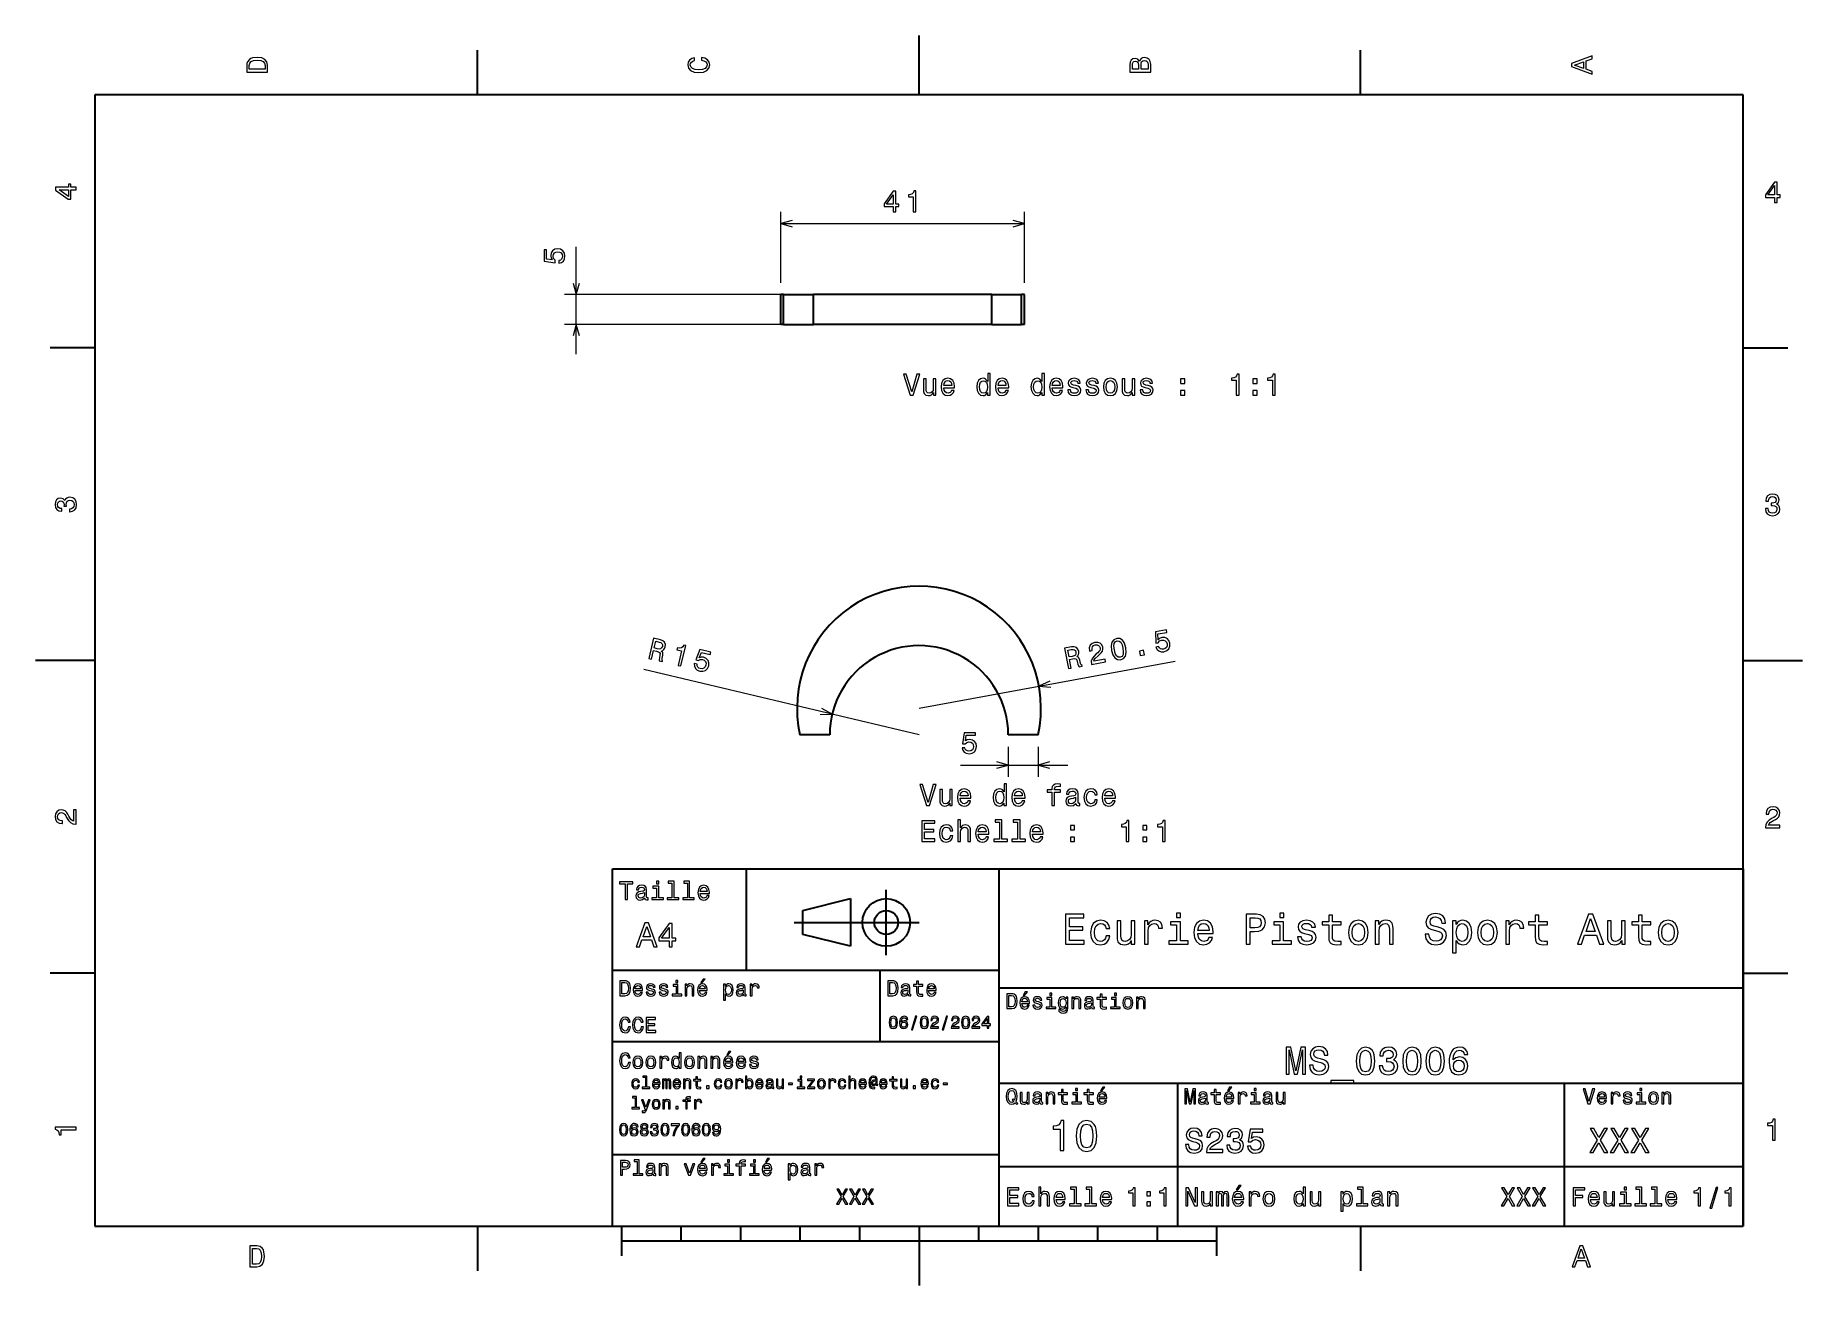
# Model space of a CAD drawing. Extents: x 0 to 297, y 0 to 210.
import ezdxf

# ---------------------------------------------------------------- set-up
doc = ezdxf.new("R2010")
doc.units = 0

msp = doc.modelspace()

# ---------------------------------------------------------------- linework, layer by layer
at = {"color": 7, "lineweight": 35, "ltscale": 0.25}
for p, q in [((148.5, 200), (148.5, 210)), ((10, 105), (0, 105)), ((287, 105), (297, 105)), ((192, 10), (192, 20)), ((148.5, 10), (148.5, 0))]:
    msp.add_line(p, q, dxfattribs=at)
at = {"color": 7, "lineweight": 35, "ltscale": 0.1875}
for p, q in [((74.300003, 200), (74.300003, 207.5)), ((222.699997, 200), (222.699997, 207.5)), ((10, 157.5), (2.5, 157.5)), ((287, 157.5), (294.5, 157.5)), ((10, 52.5), (2.5, 52.5)), ((287, 52.5), (294.5, 52.5)), ((74.300003, 10), (74.300003, 2.5)), ((222.699997, 10), (222.699997, 2.5))]:
    msp.add_line(p, q, dxfattribs=at)
at = {"color": 7, "lineweight": 35}
for p, q in [((287, 200), (10, 200)), ((10, 200), (10, 10)), ((287, 10), (287, 200)), ((160.75293, 166.448975), (130.75293, 166.448975)), ((160.75293, 161.448975), (130.75293, 161.448975)), ((97, 10), (97, 70)), ((97, 70), (287, 70)), ((162, 10), (162, 70)), ((287, 70), (287, 10)), ((127.5, 61), (148.5, 61)), ((97, 53), (162, 53)), ((162, 50), (287, 50)), ((97, 41), (162, 41)), ((162, 34), (287, 34)), ((257, 10), (257, 34)), ((97, 22), (162, 22)), ((162, 20), (287, 20)), ((10, 10), (287, 10)), ((97, 10), (287, 10)), ((98.5, 7.5), (198.5, 7.5))]:
    msp.add_line(p, q, dxfattribs=at)
at = {"color": 7, "lineweight": 13, "ltscale": 0.298357}
for p, q in [((125.25293, 168.448975), (125.25293, 180.383255)), ((166.25293, 168.448975), (166.25293, 180.383255))]:
    msp.add_line(p, q, dxfattribs=at)
at = {"color": 7, "lineweight": 13}
for p, q in [((125.25293, 178.383255), (166.25293, 178.383255)), ((128.75293, 166.448975), (88.908112, 166.448975)), ((128.75293, 161.448975), (88.908112, 161.448975)), ((148.5, 97), (191.56282, 104.892532)), ((148.5, 92.5), (102.249039, 103.503601))]:
    msp.add_line(p, q, dxfattribs=at)
at = {"color": 7, "lineweight": 13, "ltscale": 0.450901}
for p, q in [((90.908112, 156.448975), (90.908112, 174.485001)), ((155.463974, 87.436852), (173.5, 87.436852))]:
    msp.add_line(p, q, dxfattribs=at)
at = {"color": 7, "lineweight": 35, "ltscale": 0.0125}
for p, q in [((125.75293, 166.448975), (125.25293, 166.448975)), ((166.25293, 166.448975), (165.75293, 166.448975)), ((125.75293, 161.448975), (125.25293, 161.448975)), ((166.25293, 161.448975), (165.75293, 161.448975))]:
    msp.add_line(p, q, dxfattribs=at)
at = {"color": 7, "lineweight": 35, "ltscale": 0.125}
for p, q in [((125.25293, 161.448975), (125.25293, 166.448975)), ((125.75293, 161.448975), (125.75293, 166.448975)), ((125.75293, 166.448975), (130.75293, 166.448975)), ((130.75293, 161.448975), (130.75293, 166.448975)), ((160.75293, 161.448975), (160.75293, 166.448975)), ((160.75293, 166.448975), (165.75293, 166.448975)), ((165.75293, 161.448975), (165.75293, 166.448975)), ((166.25293, 161.448975), (166.25293, 166.448975)), ((125.75293, 161.448975), (130.75293, 161.448975)), ((160.75293, 161.448975), (165.75293, 161.448975)), ((133.5, 92.5), (128.5, 92.5)), ((168.5, 92.5), (163.5, 92.5)), ((98.5, 10), (98.5, 5)), ((198.5, 10), (198.5, 5))]:
    msp.add_line(p, q, dxfattribs=at)
at = {"color": 7, "lineweight": 13, "ltscale": 0.126579}
for p, q in [((163.5, 90.5), (163.5, 85.436852)), ((168.5, 90.5), (168.5, 85.436852))]:
    msp.add_line(p, q, dxfattribs=at)
at = {"color": 7, "lineweight": 35, "ltscale": 0.425}
msp.add_line((119.5, 53), (119.5, 70), dxfattribs=at)
at = {"color": 7, "lineweight": 35, "ltscale": 0.275}
msp.add_line((143, 55.5), (143, 66.5), dxfattribs=at)
at = {"color": 7, "lineweight": 35, "ltscale": 0.206155}
for p, q in [((129, 63), (137, 65)), ((137, 57), (129, 59))]:
    msp.add_line(p, q, dxfattribs=at)
at = {"color": 7, "lineweight": 35, "ltscale": 0.1}
msp.add_line((129, 59), (129, 63), dxfattribs=at)
at = {"color": 7, "lineweight": 35, "ltscale": 0.2}
msp.add_line((137, 65), (137, 57), dxfattribs=at)
at = {"color": 7, "lineweight": 35, "ltscale": 0.3}
msp.add_line((142, 41), (142, 53), dxfattribs=at)
at = {"color": 7, "lineweight": 35, "ltscale": 0.35}
msp.add_line((192, 20), (192, 34), dxfattribs=at)
at = {"color": 7, "lineweight": 35, "ltscale": 0.0625}
for p, q in [((108.5, 10), (108.5, 7.5)), ((118.5, 10), (118.5, 7.5)), ((128.5, 10), (128.5, 7.5)), ((138.5, 10), (138.5, 7.5)), ((158.5, 10), (158.5, 7.5)), ((168.5, 10), (168.5, 7.5)), ((178.5, 10), (178.5, 7.5)), ((188.5, 10), (188.5, 7.5))]:
    msp.add_line(p, q, dxfattribs=at)
at = {"color": 7, "lineweight": 13}
for points in [[(35.533215, 204.994965), (35.533215, 203.829971), (39.033215, 203.829971), (39.033215, 204.994965), (38.922264, 205.544678), (38.584366, 205.953171), (38.034657, 206.205338), (37.283215, 206.296112), (36.516644, 206.215424), (36.21405, 206.114563), (35.971977, 205.973343), (35.644165, 205.56485), (35.563473, 205.297562)], [(35.951801, 204.959656), (36.027451, 205.342941), (36.259438, 205.605194), (36.672985, 205.761536), (37.283215, 205.811966), (37.873272, 205.756485), (38.286816, 205.600143), (38.533936, 205.332855), (38.614628, 204.959656), (38.614628, 204.298996), (35.951801, 204.298996)], [(111.93206, 205.817017), (112.35569, 205.716141), (112.658287, 205.549713), (112.844887, 205.317734), (112.905403, 205.045395), (112.814629, 204.71759), (112.54229, 204.460388), (112.098488, 204.28891), (111.483215, 204.233429), (110.872986, 204.28891), (110.424141, 204.455338), (110.151802, 204.71254), (110.055984, 205.045395), (110.106415, 205.287476), (110.247627, 205.494247), (110.474571, 205.655624), (110.787247, 205.766571), (110.787247, 206.245682), (110.308144, 206.094391), (109.94503, 205.832138), (109.718086, 205.474075), (109.637398, 205.045395), (109.763474, 204.510818), (110.116501, 204.10231), (110.696472, 203.840057), (111.483215, 203.749283), (112.269958, 203.840057), (112.84993, 204.10231), (113.208, 204.510818), (113.329041, 205.045395), (113.233215, 205.51442), (112.965927, 205.892654), (112.527161, 206.159943), (111.93206, 206.301163)], [(185.542007, 205.630417), (185.249496, 205.983429), (185.052811, 206.074219), (184.81073, 206.104477), (184.432495, 206.03891), (184.160156, 205.842224), (183.993729, 205.524506), (183.933212, 205.080704), (183.933212, 203.835022), (187.433212, 203.835022), (187.433212, 205.151306), (187.36261, 205.620331), (187.155838, 205.968307), (186.828018, 206.185165), (186.384216, 206.260818), (186.08667, 206.215424), (185.839554, 206.094391), (185.65799, 205.897705)], [(185.385666, 204.984879), (185.385666, 204.298996), (184.351807, 204.298996), (184.351807, 205.025223), (184.382065, 205.297562), (184.472839, 205.489197), (184.629181, 205.605194), (184.86116, 205.645538), (185.093155, 205.600143), (185.254532, 205.479111), (185.355408, 205.272339)], [(187.014618, 205.095825), (187.014618, 204.298996), (185.809296, 204.298996), (185.809296, 205.050446), (185.844589, 205.368164), (185.9505, 205.595108), (186.132065, 205.731277), (186.394302, 205.776657), (186.671692, 205.731277), (186.863327, 205.605194), (186.979324, 205.393372)], [(261.633209, 203.466858), (261.633209, 203.930847), (260.604401, 204.298996), (260.604401, 205.695969), (261.633209, 206.064133), (261.633209, 206.538193), (258.128174, 205.257217), (258.128174, 204.742798)], [(260.17572, 204.460388), (258.632477, 205), (260.17572, 205.539627)], [(6.833213, 184.02739), (6.833213, 184.481277), (5.965778, 184.481277), (5.965778, 184.98056), (5.56232, 184.98056), (5.56232, 184.481277), (3.408862, 184.481277), (3.408862, 184.022339), (5.521974, 182.489197), (5.965778, 182.489197), (5.965778, 184.02739)], [(292.277374, 181.916794), (292.731262, 181.916794), (292.731262, 182.784225), (293.23056, 182.784225), (293.23056, 183.187683), (292.731262, 183.187683), (292.731262, 185.341141), (292.272339, 185.341141), (290.739197, 183.228027), (290.739197, 182.784225), (292.277374, 182.784225)], [(291.162842, 183.187683), (292.277374, 184.756134), (292.277374, 183.187683)], [(5.56232, 182.912827), (3.993876, 184.02739), (5.56232, 184.02739)], [(144.162292, 180.383255), (144.61618, 180.383255), (144.61618, 181.250687), (145.115463, 181.250687), (145.115463, 181.654144), (144.61618, 181.654144), (144.61618, 183.807602), (144.157257, 183.807602), (142.624115, 181.694489), (142.624115, 181.250687), (144.162292, 181.250687)], [(143.047745, 181.654144), (144.162292, 183.222595), (144.162292, 181.654144)], [(147.530167, 180.383255), (147.98909, 180.383255), (147.98909, 183.908478), (147.646164, 183.908478), (147.555374, 183.60083), (147.373825, 183.394058), (147.096451, 183.273026), (146.713165, 183.232681), (146.713165, 182.874603), (147.530167, 182.874603)], [(87.995285, 171.716263), (88.408829, 171.827209), (88.731598, 172.074341), (88.933319, 172.437454), (89.008972, 172.901428), (88.918198, 173.410797), (88.671082, 173.809204), (88.27771, 174.061371), (87.773376, 174.157181), (87.304367, 174.071457), (86.936203, 173.829376), (86.699173, 173.451141), (86.613434, 172.961945), (86.673958, 172.583694), (86.840385, 172.291199), (85.897301, 172.432404), (85.897301, 173.965546), (85.483757, 173.965546), (85.483757, 172.094513), (87.339661, 171.817123), (87.339661, 172.220581), (87.102631, 172.513092), (87.016899, 172.886292), (87.072372, 173.209061), (87.233757, 173.456177), (87.480873, 173.612518), (87.798599, 173.667999), (88.116318, 173.612518), (88.363434, 173.451141), (88.519775, 173.20401), (88.575256, 172.886292), (88.539948, 172.619003), (88.423958, 172.412231), (88.242401, 172.260941), (87.995285, 172.185287)], [(148.148468, 153.097397), (147.270935, 150.116837), (146.36821, 153.097397), (145.889099, 153.097397), (147.018784, 149.592346), (147.523102, 149.592346), (148.627563, 153.097397)], [(151.350906, 152.300552), (150.907104, 152.300552), (150.907104, 150.737152), (150.856674, 150.374054), (150.710419, 150.111801), (150.483475, 149.950409), (150.185928, 149.899979), (149.948898, 149.940323), (149.797592, 150.061371), (149.711868, 150.268143), (149.691696, 150.560638), (149.691696, 152.300552), (149.247894, 152.300552), (149.247894, 150.520294), (149.263016, 150.162231), (149.358841, 149.864685), (149.651352, 149.592346), (150.120361, 149.496521), (150.372528, 149.53183), (150.589386, 149.622604), (150.775986, 149.778946), (150.927277, 150.00589), (150.927277, 149.592346), (151.350906, 149.592346)], [(152.687363, 150.817856), (154.462585, 150.817856), (154.467621, 151.024628), (154.386932, 151.604599), (154.165039, 152.038315), (153.812012, 152.300552), (153.342987, 152.396378), (152.884048, 152.295517), (152.531021, 152.013092), (152.304077, 151.554169), (152.223389, 150.948975), (152.299042, 150.328659), (152.525986, 149.874771), (152.873962, 149.592346), (153.32785, 149.496521), (153.721222, 149.562088), (154.043991, 149.733551), (154.281021, 150.00589), (154.417191, 150.369003), (153.978439, 150.369003), (153.88765, 150.167267), (153.756531, 150.015976), (153.383331, 149.894943), (153.095871, 149.950409), (152.879013, 150.126923), (152.737793, 150.414398), (152.687363, 150.802719)], [(152.687363, 151.191055), (152.742844, 151.539032), (152.879013, 151.796234), (153.085785, 151.952576), (153.358124, 152.008057), (153.625412, 151.952576), (153.832184, 151.796234), (153.958267, 151.539032), (154.003647, 151.191055)], [(160.035355, 150.010941), (160.035355, 149.592346), (160.479156, 149.592346), (160.479156, 153.213379), (160.04039, 153.213379), (160.04039, 151.887009), (159.702499, 152.270294), (159.495728, 152.361084), (159.258698, 152.396378), (158.830017, 152.295517), (158.497162, 152.013092), (158.280304, 151.559204), (158.204666, 150.948975), (158.280304, 150.338745), (158.497162, 149.879807), (158.830017, 149.592346), (159.258698, 149.496521), (159.495728, 149.53183), (159.707535, 149.622604)], [(159.334335, 151.997971), (159.626846, 151.927368), (159.848755, 151.730682), (159.979874, 151.402863), (160.030304, 150.948975), (159.979874, 150.490036), (159.848755, 150.162231), (159.626846, 149.960495), (159.334335, 149.894943), (159.056961, 149.960495), (158.845154, 150.162231), (158.703934, 150.495087), (158.658554, 150.948975), (158.703934, 151.397827), (158.845154, 151.725632), (159.056961, 151.927368)], [(161.795441, 150.817856), (163.570648, 150.817856), (163.575699, 151.024628), (163.49501, 151.604599), (163.273102, 152.038315), (162.920074, 152.300552), (162.45105, 152.396378), (161.992126, 152.295517), (161.639099, 152.013092), (161.412155, 151.554169), (161.331467, 150.948975), (161.407104, 150.328659), (161.634048, 149.874771), (161.98204, 149.592346), (162.435928, 149.496521), (162.8293, 149.562088), (163.152069, 149.733551), (163.389099, 150.00589), (163.525269, 150.369003), (163.086502, 150.369003), (162.995728, 150.167267), (162.864594, 150.015976), (162.491409, 149.894943), (162.203934, 149.950409), (161.987076, 150.126923), (161.845871, 150.414398), (161.795441, 150.802719)], [(161.795441, 151.191055), (161.850906, 151.539032), (161.987076, 151.796234), (162.193848, 151.952576), (162.466187, 152.008057), (162.733475, 151.952576), (162.940247, 151.796234), (163.06633, 151.539032), (163.111725, 151.191055)], [(169.143417, 150.010941), (169.143417, 149.592346), (169.587219, 149.592346), (169.587219, 153.213379), (169.148468, 153.213379), (169.148468, 151.887009), (168.810562, 152.270294), (168.60379, 152.361084), (168.36676, 152.396378), (167.938095, 152.295517), (167.60524, 152.013092), (167.388382, 151.559204), (167.312729, 150.948975), (167.388382, 150.338745), (167.60524, 149.879807), (167.938095, 149.592346), (168.36676, 149.496521), (168.60379, 149.53183), (168.815613, 149.622604)], [(168.442413, 151.997971), (168.734924, 151.927368), (168.956818, 151.730682), (169.087952, 151.402863), (169.138382, 150.948975), (169.087952, 150.490036), (168.956818, 150.162231), (168.734924, 149.960495), (168.442413, 149.894943), (168.165039, 149.960495), (167.953217, 150.162231), (167.812012, 150.495087), (167.766617, 150.948975), (167.812012, 151.397827), (167.953217, 151.725632), (168.165039, 151.927368)], [(170.903503, 150.817856), (172.678726, 150.817856), (172.683762, 151.024628), (172.603073, 151.604599), (172.381165, 152.038315), (172.028152, 152.300552), (171.559128, 152.396378), (171.100189, 152.295517), (170.747162, 152.013092), (170.520218, 151.554169), (170.439529, 150.948975), (170.515182, 150.328659), (170.742126, 149.874771), (171.090103, 149.592346), (171.543991, 149.496521), (171.937363, 149.562088), (172.260132, 149.733551), (172.497162, 150.00589), (172.633331, 150.369003), (172.19458, 150.369003), (172.10379, 150.167267), (171.972672, 150.015976), (171.599472, 149.894943), (171.312012, 149.950409), (171.095154, 150.126923), (170.953934, 150.414398), (170.903503, 150.802719)], [(170.903503, 151.191055), (170.958984, 151.539032), (171.095154, 151.796234), (171.301926, 151.952576), (171.574249, 152.008057), (171.841553, 151.952576), (172.048325, 151.796234), (172.174408, 151.539032), (172.219788, 151.191055)], [(174.877563, 151.170883), (174.448898, 151.271744), (174.131165, 151.387741), (174.025269, 151.624771), (174.055527, 151.791199), (174.161438, 151.912231), (174.332901, 151.987885), (174.580017, 152.018143), (174.817047, 151.987885), (175.003647, 151.897095), (175.124695, 151.760941), (175.175125, 151.579376), (175.608841, 151.579376), (175.608841, 151.589462), (175.533188, 151.917267), (175.326416, 152.174484), (175.003647, 152.335861), (174.580017, 152.396378), (174.151337, 152.335861), (173.838669, 152.169434), (173.641983, 151.922318), (173.581451, 151.609634), (173.626846, 151.307037), (173.768066, 151.09523), (174.000046, 150.943924), (174.337952, 150.838028), (174.832184, 150.71698), (175.134766, 150.590912), (175.215469, 150.490036), (175.245728, 150.338745), (175.200333, 150.152145), (175.0793, 150.010941), (174.882614, 149.920151), (174.620361, 149.889893), (174.342987, 149.920151), (174.141266, 150.026062), (174.005096, 150.19754), (173.949615, 150.43457), (173.520935, 150.43457), (173.591553, 150.031113), (173.798325, 149.738602), (174.126129, 149.562088), (174.580017, 149.496521), (175.054077, 149.562088), (175.402069, 149.738602), (175.613876, 150.021027), (175.689529, 150.389175), (175.634048, 150.706894), (175.477707, 150.923752), (175.220505, 151.064972)], [(177.913589, 151.170883), (177.484924, 151.271744), (177.167191, 151.387741), (177.061279, 151.624771), (177.091553, 151.791199), (177.197449, 151.912231), (177.368927, 151.987885), (177.616043, 152.018143), (177.853073, 151.987885), (178.039673, 151.897095), (178.160706, 151.760941), (178.211151, 151.579376), (178.644867, 151.579376), (178.644867, 151.589462), (178.569214, 151.917267), (178.362442, 152.174484), (178.039673, 152.335861), (177.616043, 152.396378), (177.187363, 152.335861), (176.874695, 152.169434), (176.678009, 151.922318), (176.617477, 151.609634), (176.662872, 151.307037), (176.804077, 151.09523), (177.036072, 150.943924), (177.373962, 150.838028), (177.868195, 150.71698), (178.170792, 150.590912), (178.251495, 150.490036), (178.281738, 150.338745), (178.236359, 150.152145), (178.115326, 150.010941), (177.91864, 149.920151), (177.656387, 149.889893), (177.379013, 149.920151), (177.177277, 150.026062), (177.041107, 150.19754), (176.985641, 150.43457), (176.556961, 150.43457), (176.627563, 150.031113), (176.834335, 149.738602), (177.162155, 149.562088), (177.616043, 149.496521), (178.090103, 149.562088), (178.43808, 149.738602), (178.649902, 150.021027), (178.725555, 150.389175), (178.670074, 150.706894), (178.513733, 150.923752), (178.256531, 151.064972)], [(179.492126, 150.943924), (179.572815, 150.328659), (179.80481, 149.874771), (180.172958, 149.592346), (180.667191, 149.496521), (181.156387, 149.592346), (181.524536, 149.86972), (181.756531, 150.323608), (181.84227, 150.943924), (181.756531, 151.559204), (181.524536, 152.018143), (181.156387, 152.295517), (180.667191, 152.396378), (180.172958, 152.295517), (179.80481, 152.013092), (179.572815, 151.559204)], [(179.946014, 150.948975), (179.991394, 151.402863), (180.132614, 151.730682), (180.359558, 151.932404), (180.667191, 152.003006), (180.969788, 151.932404), (181.196732, 151.735718), (181.337952, 151.402863), (181.388367, 150.948975), (181.337952, 150.490036), (181.196732, 150.157181), (180.969788, 149.95546), (180.667191, 149.889893), (180.359558, 149.95546), (180.132614, 150.157181), (179.991394, 150.490036)], [(184.747162, 152.300552), (184.30336, 152.300552), (184.30336, 150.737152), (184.25293, 150.374054), (184.106674, 150.111801), (183.87973, 149.950409), (183.582184, 149.899979), (183.345154, 149.940323), (183.193848, 150.061371), (183.108109, 150.268143), (183.087936, 150.560638), (183.087936, 152.300552), (182.644135, 152.300552), (182.644135, 150.520294), (182.659271, 150.162231), (182.755096, 149.864685), (183.047592, 149.592346), (183.516617, 149.496521), (183.768768, 149.53183), (183.985641, 149.622604), (184.172241, 149.778946), (184.323532, 150.00589), (184.323532, 149.592346), (184.747162, 149.592346)], [(187.021667, 151.170883), (186.592987, 151.271744), (186.275269, 151.387741), (186.169357, 151.624771), (186.199615, 151.791199), (186.305511, 151.912231), (186.47699, 151.987885), (186.724106, 152.018143), (186.961136, 151.987885), (187.147736, 151.897095), (187.268768, 151.760941), (187.319214, 151.579376), (187.75293, 151.579376), (187.75293, 151.589462), (187.677277, 151.917267), (187.470505, 152.174484), (187.147736, 152.335861), (186.724106, 152.396378), (186.295441, 152.335861), (185.982758, 152.169434), (185.786072, 151.922318), (185.725555, 151.609634), (185.770935, 151.307037), (185.91214, 151.09523), (186.144135, 150.943924), (186.482025, 150.838028), (186.976273, 150.71698), (187.27887, 150.590912), (187.359558, 150.490036), (187.389816, 150.338745), (187.344421, 150.152145), (187.223389, 150.010941), (187.026703, 149.920151), (186.76445, 149.889893), (186.487076, 149.920151), (186.285339, 150.026062), (186.149185, 150.19754), (186.093704, 150.43457), (185.665039, 150.43457), (185.735626, 150.031113), (185.942413, 149.738602), (186.270218, 149.562088), (186.724106, 149.496521), (187.198166, 149.562088), (187.546158, 149.738602), (187.757965, 150.021027), (187.833618, 150.389175), (187.778137, 150.706894), (187.621796, 150.923752), (187.364594, 151.064972)], [(192.463303, 151.549118), (193.159271, 151.549118), (193.159271, 152.300552), (192.463303, 152.300552)], [(201.828568, 149.592346), (202.287506, 149.592346), (202.287506, 153.117569), (201.944565, 153.117569), (201.85379, 152.809921), (201.672226, 152.603149), (201.394852, 152.482117), (201.011566, 152.441772), (201.011566, 152.083694), (201.828568, 152.083694)], [(204.607391, 151.549118), (205.303345, 151.549118), (205.303345, 152.300552), (204.607391, 152.300552)], [(207.90062, 149.592346), (208.359543, 149.592346), (208.359543, 153.117569), (208.016602, 153.117569), (207.925827, 152.809921), (207.744278, 152.603149), (207.466888, 152.482117), (207.083618, 152.441772), (207.083618, 152.083694), (207.90062, 152.083694)], [(192.463303, 149.592346), (193.159271, 149.592346), (193.159271, 150.343781), (192.463303, 150.343781)], [(204.607391, 149.592346), (205.303345, 149.592346), (205.303345, 150.343781), (204.607391, 150.343781)], [(5.73379, 129.979111), (5.769093, 129.979111), (6.253242, 130.059799), (6.616354, 130.296829), (6.848343, 130.670029), (6.934078, 131.164276), (6.848343, 131.688766), (6.626441, 132.082138), (6.273415, 132.334305), (5.819525, 132.425079), (5.521974, 132.384735), (5.279899, 132.273788), (5.0933, 132.092224), (4.957133, 131.850143), (4.684798, 132.177963), (4.251081, 132.293961), (3.857709, 132.218307), (3.560158, 132.00145), (3.373559, 131.648422), (3.307997, 131.164276), (3.388689, 130.710388), (3.610591, 130.362396), (3.963617, 130.135452), (4.432637, 130.059799), (4.46794, 130.059799), (4.46794, 130.508652), (4.145173, 130.548996), (3.913184, 130.680115), (3.771974, 130.891937), (3.721542, 131.189484), (3.761888, 131.451736), (3.867795, 131.643372), (4.039265, 131.759369), (4.271254, 131.804764), (4.518372, 131.759369), (4.684798, 131.638336), (4.785663, 131.426514), (4.815922, 131.139053), (4.810879, 130.942368), (5.209294, 130.942368), (5.199208, 131.189484), (5.244596, 131.507217), (5.365634, 131.744247), (5.56232, 131.885452), (5.819525, 131.935883), (6.112032, 131.880417), (6.328891, 131.734161), (6.465058, 131.502167), (6.510447, 131.194534), (6.460014, 130.876801), (6.308718, 130.644821), (6.066643, 130.498566), (5.73379, 130.443085)], [(290.729126, 130.51622), (290.729126, 130.480911), (290.809814, 129.996765), (291.046844, 129.633652), (291.420044, 129.401657), (291.914276, 129.315933), (292.438782, 129.401657), (292.832153, 129.623566), (293.08429, 129.976593), (293.175079, 130.430481), (293.134735, 130.728027), (293.023773, 130.970108), (292.842224, 131.156708), (292.600159, 131.292877), (292.927948, 131.565216), (293.043945, 131.998932), (292.968292, 132.392303), (292.751434, 132.68985), (292.398407, 132.87645), (291.914276, 132.942017), (291.460388, 132.861313), (291.112396, 132.63942), (290.885468, 132.286392), (290.809814, 131.817368), (290.809814, 131.782074), (291.258636, 131.782074), (291.299011, 132.104828), (291.430115, 132.336823), (291.641937, 132.478027), (291.939484, 132.528473), (292.201721, 132.488113), (292.393372, 132.382217), (292.509369, 132.210739), (292.554749, 131.97876), (292.509369, 131.731628), (292.388336, 131.565216), (292.176514, 131.46434), (291.889069, 131.434082), (291.692383, 131.439133), (291.692383, 131.04071), (291.939484, 131.050797), (292.257202, 131.005417), (292.494232, 130.884369), (292.635468, 130.687683), (292.685883, 130.430481), (292.630402, 130.13797), (292.484161, 129.921112), (292.252167, 129.784943), (291.944519, 129.739563), (291.626801, 129.789993), (291.394806, 129.941284), (291.248566, 130.183365), (291.193085, 130.51622)], [(188.314331, 107.258499), (188.498016, 106.871727), (188.799286, 106.598801), (189.19281, 106.465836), (189.662811, 106.475075), (190.147476, 106.656189), (190.494812, 106.971085), (190.671936, 107.403473), (190.675262, 107.916801), (190.506378, 108.362686), (190.201904, 108.681168), (189.787125, 108.84613), (189.290497, 108.84227), (188.929352, 108.714554), (188.671646, 108.498123), (188.640518, 109.45121), (190.148544, 109.7276), (190.07399, 110.134369), (188.233612, 109.797066), (188.295349, 107.921555), (188.6922, 107.994293), (188.937195, 108.280174), (189.288818, 108.431778), (189.616302, 108.435402), (189.888458, 108.321213), (190.086792, 108.106331), (190.198624, 107.80381), (190.20134, 107.481293), (190.087158, 107.209129), (189.872269, 107.010803), (189.569748, 106.898956), (189.300476, 106.885498), (189.076172, 106.962311), (188.894623, 107.113617), (188.775665, 107.343048)], [(103.094635, 105.358246), (103.550919, 105.249695), (103.892921, 106.687241), (104.359024, 106.576347), (104.698959, 106.479919), (104.898499, 106.359871), (104.977722, 106.169952), (104.957916, 105.868805), (104.877396, 105.421402), (104.837967, 105.124931), (104.855988, 104.939201), (105.371147, 104.816643), (105.393326, 104.909859), (105.313164, 105.074081), (105.33461, 105.338547), (105.431, 105.896225), (105.444473, 106.323288), (105.361984, 106.477699), (105.207535, 106.612938), (105.432968, 106.688904), (105.611191, 106.827942), (105.75087, 107.022812), (105.842171, 107.275841), (105.871536, 107.704308), (105.748817, 108.060097), (105.46936, 108.323578), (105.042969, 108.492409), (103.904709, 108.763214)], [(104.816193, 108.105721), (105.108467, 108.005081), (105.297256, 107.861671), (105.38887, 107.658432), (105.368835, 107.378082), (105.252068, 107.105194), (105.078743, 106.964989), (104.832047, 106.930367), (104.517113, 106.97937), (103.992142, 107.104271), (104.26178, 108.237625)], [(108.02684, 104.184822), (108.473312, 104.078598), (109.28923, 107.508095), (108.955605, 107.587471), (108.796089, 107.309196), (108.571609, 107.150063), (108.273743, 107.096512), (107.891525, 107.145973), (107.808655, 106.797623), (108.60347, 106.608528)], [(173.608582, 103.635201), (174.069916, 103.719757), (173.803528, 105.17321), (174.27478, 105.259583), (174.624756, 105.308342), (174.855743, 105.2789), (175.004807, 105.137024), (175.108047, 104.853439), (175.214676, 104.41153), (175.29808, 104.124306), (175.389435, 103.961594), (175.910294, 104.05706), (175.893021, 104.151314), (175.753479, 104.269295), (175.666504, 104.519974), (175.529953, 105.069199), (175.370163, 105.465469), (175.232437, 105.57354), (175.036575, 105.635056), (175.21228, 105.795441), (175.319351, 105.994514), (175.368637, 106.229149), (175.35022, 106.497513), (175.204391, 106.901474), (174.9487, 107.177628), (174.586746, 107.306122), (174.128479, 107.288788), (172.977615, 107.077858)], [(177.474304, 104.343712), (179.840515, 104.77739), (179.762314, 105.203995), (177.892181, 104.861237), (177.953613, 105.11348), (178.096741, 105.339676), (178.582809, 105.792793), (178.848221, 105.995255), (179.13652, 106.26857), (179.324203, 106.559326), (179.40451, 106.876549), (179.393188, 107.218002), (179.232498, 107.61924), (178.939346, 107.903908), (178.543991, 108.046791), (178.069016, 108.036644), (177.608261, 107.865036), (177.288864, 107.565514), (177.123901, 107.150742), (177.134537, 106.645096), (177.147278, 106.575645), (177.598694, 106.658379), (177.591415, 106.698067), (177.574234, 107.043571), (177.66272, 107.316147), (177.846924, 107.513977), (178.119675, 107.620369), (178.416489, 107.623497), (178.652527, 107.538574), (178.826874, 107.370567), (178.921021, 107.136589), (178.928131, 106.902039), (178.869339, 106.691299), (178.741501, 106.493546), (178.550507, 106.304726), (178.286926, 106.092346), (177.857162, 105.695686), (177.57489, 105.305557), (177.444244, 104.871429), (177.471573, 104.358589)], [(180.855789, 106.701599), (181.072937, 105.936424), (181.407913, 105.423569), (181.841782, 105.154434), (182.377686, 105.139854), (182.868622, 105.342636), (183.178848, 105.748146), (183.305206, 106.345551), (183.241837, 107.138916), (183.02063, 107.898224), (182.87001, 108.188499), (182.689713, 108.416946), (182.255844, 108.686081), (181.723984, 108.706528), (181.229004, 108.497879), (180.919678, 108.08741), (180.788361, 107.48909)], [(181.332001, 106.788879), (181.261673, 107.396385), (181.306595, 107.850685), (181.483459, 108.144592), (181.799438, 108.2948), (182.143219, 108.265511), (182.412811, 108.053436), (182.615921, 107.644592), (182.765625, 107.051636), (182.836853, 106.439163), (182.791931, 105.984863), (182.615082, 105.690964), (182.303131, 105.546623), (181.955322, 105.570038), (181.685715, 105.78212), (181.482605, 106.190964)], [(110.744247, 104.476624), (110.756477, 104.04863), (110.92218, 103.677429), (111.228745, 103.397141), (111.662613, 103.216156), (112.179153, 103.186577), (112.623947, 103.33477), (112.960312, 103.659096), (113.170258, 104.127548), (113.195404, 104.603676), (113.045113, 105.01786), (112.732002, 105.335999), (112.27594, 105.532631), (111.893951, 105.561302), (111.570877, 105.467094), (111.926529, 106.351891), (113.418037, 105.99704), (113.513748, 106.399353), (111.69352, 106.832413), (110.994125, 105.091095), (111.386627, 104.997711), (111.726051, 105.160606), (112.108963, 105.157639), (112.410126, 105.028969), (112.613174, 104.814766), (112.708076, 104.538177), (112.688507, 104.21624), (112.561005, 103.919983), (112.346802, 103.716927), (112.070213, 103.622025), (111.748276, 103.641594), (111.496414, 103.737808), (111.322098, 103.898506), (111.216934, 104.110153), (111.200539, 104.368073)], [(174.076782, 106.843498), (174.384827, 106.869194), (174.615402, 106.814041), (174.781158, 106.664963), (174.875809, 106.400314), (174.878937, 106.103508), (174.776825, 105.905334), (174.565002, 105.774223), (174.257034, 105.692146), (173.726242, 105.594864), (173.516235, 106.740761)], [(185.692032, 105.849854), (186.376587, 105.975319), (186.241119, 106.714447), (185.556564, 106.588982)], [(155.731262, 90.349678), (155.842224, 89.936127), (156.08934, 89.613365), (156.452454, 89.411636), (156.916428, 89.335983), (157.425797, 89.426765), (157.824203, 89.673882), (158.07637, 90.067253), (158.172195, 90.571579), (158.086456, 91.040596), (157.844376, 91.408752), (157.466141, 91.645782), (156.976944, 91.731522), (156.598709, 91.670998), (156.306198, 91.504578), (156.447403, 92.447655), (157.980545, 92.447655), (157.980545, 92.861198), (156.109512, 92.861198), (155.832138, 91.005295), (156.235596, 91.005295), (156.528091, 91.242325), (156.901291, 91.328064), (157.22406, 91.272583), (157.471176, 91.111198), (157.627518, 90.864082), (157.682999, 90.546364), (157.627518, 90.228638), (157.466141, 89.981522), (157.219025, 89.82518), (156.901291, 89.769707), (156.634003, 89.805008), (156.427231, 89.920998), (156.27594, 90.102554), (156.200287, 90.349678)], [(150.895538, 84.148415), (150.018005, 81.16787), (149.11528, 84.148415), (148.636169, 84.148415), (149.765854, 80.643372), (150.270172, 80.643372), (151.374634, 84.148415)], [(154.097977, 83.351585), (153.654175, 83.351585), (153.654175, 81.788185), (153.603745, 81.425072), (153.457489, 81.162827), (153.230545, 81.001442), (152.932999, 80.951012), (152.695969, 80.991356), (152.544662, 81.112389), (152.458939, 81.31916), (152.438766, 81.611671), (152.438766, 83.351585), (151.994965, 83.351585), (151.994965, 81.571327), (152.010086, 81.213257), (152.105911, 80.915703), (152.398422, 80.643372), (152.867432, 80.547554), (153.119598, 80.582855), (153.336456, 80.67363), (153.523056, 80.829971), (153.674347, 81.056915), (153.674347, 80.643372), (154.097977, 80.643372)], [(155.434433, 81.868874), (157.209656, 81.868874), (157.214691, 82.075645), (157.134003, 82.655617), (156.912109, 83.08934), (156.559082, 83.351585), (156.090057, 83.447403), (155.631119, 83.346542), (155.278091, 83.064117), (155.051147, 82.605186), (154.970459, 82), (155.046112, 81.379684), (155.273056, 80.925789), (155.621033, 80.643372), (156.074921, 80.547554), (156.468292, 80.613113), (156.791061, 80.784584), (157.028091, 81.056915), (157.164261, 81.420029), (156.72551, 81.420029), (156.63472, 81.2183), (156.503601, 81.067001), (156.130402, 80.945969), (155.842941, 81.001442), (155.626083, 81.177956), (155.484863, 81.465416), (155.434433, 81.853745)], [(162.782425, 81.061958), (162.782425, 80.643372), (163.226227, 80.643372), (163.226227, 84.264412), (162.78746, 84.264412), (162.78746, 82.938042), (162.44957, 83.321327), (162.242798, 83.412102), (162.005768, 83.447403), (161.577087, 83.346542), (161.244232, 83.064117), (161.027374, 82.610229), (160.951736, 82), (161.027374, 81.389771), (161.244232, 80.930832), (161.577087, 80.643372), (162.005768, 80.547554), (162.242798, 80.582855), (162.454605, 80.67363)], [(164.542511, 81.868874), (166.317719, 81.868874), (166.322769, 82.075645), (166.242081, 82.655617), (166.020172, 83.08934), (165.667145, 83.351585), (165.19812, 83.447403), (164.739197, 83.346542), (164.386169, 83.064117), (164.159225, 82.605186), (164.078537, 82), (164.154175, 81.379684), (164.381119, 80.925789), (164.729111, 80.643372), (165.182999, 80.547554), (165.57637, 80.613113), (165.899139, 80.784584), (166.136169, 81.056915), (166.272339, 81.420029), (165.833572, 81.420029), (165.742798, 81.2183), (165.611664, 81.067001), (165.23848, 80.945969), (164.951004, 81.001442), (164.734146, 81.177956), (164.592941, 81.465416), (164.542511, 81.853745)], [(170.841492, 82.882568), (170.841492, 80.643372), (171.285309, 80.643372), (171.285309, 82.882568), (172.293945, 82.882568), (172.293945, 83.260803), (171.285309, 83.260803), (171.285309, 83.427231), (171.320602, 83.62896), (171.4366, 83.765129), (171.633286, 83.845818), (171.91571, 83.876083), (172.293945, 83.855911), (172.293945, 84.239197), (171.81485, 84.264412), (171.381134, 84.219017), (171.078537, 84.082855), (170.896973, 83.845818), (170.841492, 83.507927), (170.841492, 83.260803), (170.029541, 83.260803), (170.029541, 82.882568)], [(174.871033, 80.996399), (174.871033, 80.98127), (174.896255, 80.809799), (174.971909, 80.688759), (175.289627, 80.592941), (175.536743, 80.633286), (175.536743, 80.976227), (175.430832, 80.961098), (175.289627, 81.026657), (175.264404, 81.228386), (175.264404, 82.630402), (175.203888, 82.988472), (175.027374, 83.240631), (174.719742, 83.39193), (174.286026, 83.447403), (173.862396, 83.386887), (173.549713, 83.215416), (173.353027, 82.948128), (173.28746, 82.5951), (173.28746, 82.564842), (173.685883, 82.564842), (173.721176, 82.776657), (173.832138, 82.927956), (174.013687, 83.01873), (174.270889, 83.054031), (174.518005, 83.028816), (174.694519, 82.953171), (174.80043, 82.822044), (174.835739, 82.640488), (174.815567, 82.428673), (174.734863, 82.322769), (174.533142, 82.272331), (174.154907, 82.231987), (173.721176, 82.141212), (173.413544, 81.979828), (173.231995, 81.727669), (173.176514, 81.354469), (173.226944, 81.021614), (173.383286, 80.774498), (173.635452, 80.618156), (173.983429, 80.562683), (174.452454, 80.668587)], [(178.023056, 82.453888), (178.461823, 82.453888), (178.371033, 82.857346), (178.154175, 83.175072), (177.816284, 83.371758), (177.377518, 83.447403), (176.893372, 83.346542), (176.525208, 83.064117), (176.293228, 82.605186), (176.21254, 81.989914), (176.288177, 81.379684), (176.515137, 80.925789), (176.873199, 80.643372), (177.362396, 80.547554), (177.796112, 80.623199), (178.134003, 80.835014), (178.365997, 81.16787), (178.466858, 81.611671), (178.043228, 81.611671), (177.967575, 81.329254), (177.82637, 81.117432), (177.624634, 80.986313), (177.377518, 80.945969), (177.069885, 81.011528), (176.847977, 81.213257), (176.711823, 81.541069), (176.666428, 82.005043), (176.711823, 82.458931), (176.853027, 82.786743), (177.079971, 82.988472), (177.377518, 83.059074), (177.639771, 83.013687), (177.836456, 82.897697), (177.967575, 82.706055)], [(179.722626, 81.868874), (181.497833, 81.868874), (181.502884, 82.075645), (181.42218, 82.655617), (181.200287, 83.08934), (180.84726, 83.351585), (180.378235, 83.447403), (179.919312, 83.346542), (179.566284, 83.064117), (179.33934, 82.605186), (179.258636, 82), (179.33429, 81.379684), (179.561234, 80.925789), (179.909225, 80.643372), (180.363113, 80.547554), (180.756485, 80.613113), (181.079254, 80.784584), (181.316284, 81.056915), (181.452454, 81.420029), (181.013687, 81.420029), (180.922913, 81.2183), (180.791779, 81.067001), (180.418579, 80.945969), (180.131119, 81.001442), (179.914261, 81.177956), (179.773056, 81.465416), (179.722626, 81.853745)], [(155.434433, 82.242073), (155.489914, 82.590057), (155.626083, 82.84726), (155.832855, 83.003601), (156.105194, 83.059074), (156.372482, 83.003601), (156.579254, 82.84726), (156.705338, 82.590057), (156.750717, 82.242073)], [(162.081406, 83.048988), (162.373917, 82.978386), (162.595825, 82.7817), (162.726944, 82.453888), (162.777374, 82), (162.726944, 81.541069), (162.595825, 81.213257), (162.373917, 81.011528), (162.081406, 80.945969), (161.804031, 81.011528), (161.592224, 81.213257), (161.451004, 81.546112), (161.405624, 82), (161.451004, 82.448845), (161.592224, 82.776657), (161.804031, 82.978386)], [(164.542511, 82.242073), (164.597977, 82.590057), (164.734146, 82.84726), (164.940918, 83.003601), (165.213257, 83.059074), (165.480545, 83.003601), (165.687317, 82.84726), (165.8134, 82.590057), (165.858795, 82.242073)], [(174.820602, 81.591499), (174.760086, 81.329254), (174.598709, 81.127518), (174.356628, 80.996399), (174.059082, 80.951012), (173.867432, 80.976227), (173.731262, 81.056915), (173.645538, 81.198128), (173.620316, 81.394814), (173.640488, 81.571327), (173.721176, 81.697403), (174.043945, 81.838615), (174.452454, 81.899132), (174.820602, 82.020172)], [(179.722626, 82.242073), (179.778091, 82.590057), (179.914261, 82.84726), (180.121033, 83.003601), (180.393372, 83.059074), (180.66066, 83.003601), (180.867432, 82.84726), (180.993515, 82.590057), (181.03891, 82.242073)], [(290.76947, 76.916786), (293.175079, 76.916786), (293.175079, 77.350502), (291.273773, 77.350502), (291.3797, 77.587532), (291.561249, 77.784218), (292.121033, 78.142288), (292.418579, 78.293587), (292.751434, 78.510445), (292.988464, 78.762604), (293.124634, 79.060158), (293.175079, 79.398056), (293.089355, 79.821686), (292.852325, 80.154541), (292.489197, 80.366356), (292.020172, 80.442001), (291.536041, 80.35627), (291.167877, 80.119232), (290.930847, 79.740997), (290.850159, 79.241714), (290.850159, 79.171112), (291.309082, 79.171112), (291.309082, 79.211456), (291.354462, 79.554398), (291.490631, 79.806557), (291.707489, 79.967941), (291.994965, 80.023415), (292.287476, 79.972984), (292.504333, 79.846901), (292.645538, 79.650215), (292.695984, 79.403099), (292.660675, 79.171112), (292.56485, 78.974426), (292.403473, 78.802956), (292.181549, 78.651657), (291.884003, 78.490273), (291.389771, 78.177589), (291.041779, 77.844742), (290.835022, 77.441284), (290.76947, 76.931915)], [(6.833213, 77.519447), (6.833213, 79.925072), (6.399496, 79.925072), (6.399496, 78.023773), (6.162464, 78.129684), (5.965778, 78.311241), (5.607709, 78.871033), (5.456412, 79.168587), (5.239553, 79.501442), (4.987392, 79.738472), (4.689842, 79.874641), (4.351945, 79.925072), (3.928314, 79.839333), (3.595461, 79.602303), (3.383646, 79.239189), (3.307997, 78.770172), (3.393732, 78.286018), (3.630764, 77.91787), (4.009006, 77.680832), (4.508286, 77.600143), (4.578891, 77.600143), (4.578891, 78.059074), (4.538545, 78.059074), (4.195605, 78.104462), (3.943444, 78.240631), (3.782061, 78.457489), (3.726585, 78.744957), (3.777017, 79.03746), (3.903098, 79.254318), (4.099784, 79.395531), (4.346902, 79.445961), (4.578891, 79.41066), (4.775577, 79.314842), (4.947046, 79.153458), (5.098343, 78.931557), (5.259727, 78.634003), (5.572406, 78.139771), (5.90526, 77.791786), (6.308718, 77.585014), (6.818084, 77.519447)], [(148.958939, 74.596542), (151.177948, 74.596542), (151.177948, 75.020172), (149.422913, 75.020172), (149.422913, 76.20533), (150.986313, 76.20533), (150.986313, 76.623917), (149.422913, 76.623917), (149.422913, 77.672913), (151.137604, 77.672913), (151.137604, 78.096542), (148.958939, 78.096542)], [(153.734863, 76.407059), (154.17363, 76.407059), (154.082855, 76.810516), (153.865997, 77.128242), (153.528091, 77.324928), (153.08934, 77.400574), (152.605194, 77.299713), (152.23703, 77.017288), (152.005051, 76.558357), (151.924347, 75.943085), (152, 75.332855), (152.226944, 74.87896), (152.585022, 74.596542), (153.074203, 74.500725), (153.507919, 74.57637), (153.845825, 74.788185), (154.077805, 75.12104), (154.17868, 75.564842), (153.755051, 75.564842), (153.679398, 75.282425), (153.538177, 75.070602), (153.336456, 74.939484), (153.08934, 74.899139), (152.781708, 74.964699), (152.559799, 75.166428), (152.42363, 75.49424), (152.378235, 75.958214), (152.42363, 76.412102), (152.564835, 76.739914), (152.791794, 76.941643), (153.08934, 77.012245), (153.351578, 76.966858), (153.548279, 76.850868), (153.679398, 76.659225)], [(155.046112, 74.596542), (155.489914, 74.596542), (155.489914, 76.159943), (155.535309, 76.518013), (155.681549, 76.780258), (155.908508, 76.941643), (156.21109, 77.002159), (156.453171, 76.951729), (156.604462, 76.815559), (156.680115, 76.588615), (156.705338, 76.286026), (156.705338, 74.596542), (157.149139, 74.596542), (157.149139, 76.376801), (157.128967, 76.734871), (157.038177, 77.032425), (156.740631, 77.304756), (156.276657, 77.400574), (156.02449, 77.365273), (155.807632, 77.269455), (155.626083, 77.118156), (155.489914, 76.911385), (155.489914, 78.217583), (155.046112, 78.217583)], [(158.470459, 75.822044), (160.245682, 75.822044), (160.250717, 76.028816), (160.170029, 76.608788), (159.94812, 77.042511), (159.595108, 77.304756), (159.126083, 77.400574), (158.667145, 77.299713), (158.314117, 77.017288), (158.087173, 76.558357), (158.006485, 75.953171), (158.082138, 75.332855), (158.309082, 74.87896), (158.657059, 74.596542), (159.110947, 74.500725), (159.504318, 74.566284), (159.827087, 74.737755), (160.064117, 75.010086), (160.200287, 75.373199), (159.761536, 75.373199), (159.670746, 75.171471), (159.539627, 75.020172), (159.166428, 74.899139), (158.878967, 74.954613), (158.662109, 75.131126), (158.520889, 75.418587), (158.470459, 75.806915)], [(162.000717, 77.844383), (162.000717, 74.969742), (161.087891, 74.969742), (161.087891, 74.596542), (163.35231, 74.596542), (163.35231, 74.969742), (162.444519, 74.969742), (162.444519, 78.217583), (161.304749, 78.217583), (161.304749, 77.844383)], [(165.036743, 77.844383), (165.036743, 74.969742), (164.123917, 74.969742), (164.123917, 74.596542), (166.388336, 74.596542), (166.388336, 74.969742), (165.480545, 74.969742), (165.480545, 78.217583), (164.340775, 78.217583), (164.340775, 77.844383)], [(167.578537, 75.822044), (169.353745, 75.822044), (169.358795, 76.028816), (169.278107, 76.608788), (169.056198, 77.042511), (168.703171, 77.304756), (168.234146, 77.400574), (167.775223, 77.299713), (167.422195, 77.017288), (167.195251, 76.558357), (167.114548, 75.953171), (167.190201, 75.332855), (167.417145, 74.87896), (167.765137, 74.596542), (168.219025, 74.500725), (168.612396, 74.566284), (168.935165, 74.737755), (169.172195, 75.010086), (169.30835, 75.373199), (168.869598, 75.373199), (168.778824, 75.171471), (168.64769, 75.020172), (168.27449, 74.899139), (167.98703, 74.954613), (167.770172, 75.131126), (167.628967, 75.418587), (167.578537, 75.806915)], [(173.958221, 76.553314), (174.654175, 76.553314), (174.654175, 77.304756), (173.958221, 77.304756)], [(183.323486, 74.596542), (183.78241, 74.596542), (183.78241, 78.121758), (183.439484, 78.121758), (183.348694, 77.814125), (183.167145, 77.607346), (182.889771, 77.486313), (182.506485, 77.445969), (182.506485, 77.087898), (183.323486, 77.087898)], [(186.102295, 76.553314), (186.798264, 76.553314), (186.798264, 77.304756), (186.102295, 77.304756)], [(189.395538, 74.596542), (189.854462, 74.596542), (189.854462, 78.121758), (189.51152, 78.121758), (189.420746, 77.814125), (189.239197, 77.607346), (188.961807, 77.486313), (188.578522, 77.445969), (188.578522, 77.087898), (189.395538, 77.087898)], [(158.470459, 76.195244), (158.52594, 76.543228), (158.662109, 76.80043), (158.868881, 76.956772), (159.141205, 77.012245), (159.408508, 76.956772), (159.61528, 76.80043), (159.741348, 76.543228), (159.786743, 76.195244)], [(167.578537, 76.195244), (167.634003, 76.543228), (167.770172, 76.80043), (167.976944, 76.956772), (168.249283, 77.012245), (168.516571, 76.956772), (168.723343, 76.80043), (168.849426, 76.543228), (168.894806, 76.195244)], [(173.958221, 74.596542), (174.654175, 74.596542), (174.654175, 75.347984), (173.958221, 75.347984)], [(186.102295, 74.596542), (186.798264, 74.596542), (186.798264, 75.347984), (186.102295, 75.347984)], [(99.102303, 64.837173), (99.5, 64.837173), (99.5, 67.47406), (100.407784, 67.47406), (100.407784, 67.837173), (98.190201, 67.837173), (98.190201, 67.47406), (99.102303, 67.47406)], [(102.387611, 65.139771), (102.387611, 65.126801), (102.409225, 64.979828), (102.47406, 64.876076), (102.746399, 64.793945), (102.958214, 64.828529), (102.958214, 65.122475), (102.867432, 65.109505), (102.746399, 65.165703), (102.724785, 65.338615), (102.724785, 66.540344), (102.672913, 66.84726), (102.521614, 67.0634), (102.257927, 67.193085), (101.886169, 67.240631), (101.523056, 67.188759), (101.255043, 67.041786), (101.086456, 66.812675), (101.030258, 66.510086), (101.030258, 66.484146), (101.371758, 66.484146), (101.402016, 66.665703), (101.497116, 66.795387), (101.65274, 66.873199), (101.873199, 66.903458), (102.085014, 66.881844), (102.236313, 66.817001), (102.327087, 66.704605), (102.357346, 66.548988), (102.340057, 66.367432), (102.270897, 66.276657), (102.097984, 66.233429), (101.773773, 66.198845), (101.402016, 66.121033), (101.138329, 65.982704), (100.982712, 65.766571), (100.935158, 65.446686), (100.978386, 65.161385), (101.112389, 64.949562), (101.328529, 64.815559), (101.626801, 64.768013), (102.028816, 64.858788)], [(102.344383, 65.649857), (102.292511, 65.425072), (102.154182, 65.252159), (101.946686, 65.139771), (101.691643, 65.100861), (101.527374, 65.122475), (101.41066, 65.191643), (101.337173, 65.312675), (101.315559, 65.481262), (101.332855, 65.632561), (101.402016, 65.740631), (101.678673, 65.861671), (102.028816, 65.913544), (102.344383, 66.017288)], [(104.773773, 65.157059), (104.773773, 67.080688), (103.796829, 67.080688), (103.796829, 66.756485), (104.393372, 66.756485), (104.393372, 65.157059), (103.615273, 65.157059), (103.615273, 64.837173), (105.560516, 64.837173), (105.560516, 65.157059)], [(104.786743, 67.940918), (104.384727, 67.940918), (104.384727, 67.508644), (104.786743, 67.508644)], [(106.969742, 67.621033), (106.969742, 65.157059), (106.187317, 65.157059), (106.187317, 64.837173), (108.128242, 64.837173), (108.128242, 65.157059), (107.350143, 65.157059), (107.350143, 67.940918), (106.373199, 67.940918), (106.373199, 67.621033)], [(109.572044, 67.621033), (109.572044, 65.157059), (108.789627, 65.157059), (108.789627, 64.837173), (110.730545, 64.837173), (110.730545, 65.157059), (109.952454, 65.157059), (109.952454, 67.940918), (108.975502, 67.940918), (108.975502, 67.621033)], [(111.750717, 65.887604), (113.272339, 65.887604), (113.276657, 66.064842), (113.207497, 66.561958), (113.017288, 66.933716), (112.714699, 67.158501), (112.312683, 67.240631), (111.919312, 67.154175), (111.616714, 66.912102), (111.422188, 66.51873), (111.353027, 66), (111.41787, 65.4683), (111.612396, 65.079247), (111.91066, 64.837173), (112.299713, 64.755043), (112.636887, 64.811234), (112.913544, 64.958214), (113.116714, 65.191643), (113.233429, 65.502876), (112.857346, 65.502876), (112.779541, 65.329971), (112.667145, 65.200287), (112.34726, 65.096542), (112.100868, 65.144089), (111.914986, 65.295387), (111.793945, 65.541786), (111.750717, 65.874634)], [(111.750717, 66.207489), (111.798271, 66.50576), (111.914986, 66.726219), (112.092216, 66.860229), (112.325653, 66.907776), (112.554756, 66.860229), (112.731987, 66.726219), (112.840057, 66.50576), (112.878967, 66.207489)], [(173.109512, 57.381123), (176.279541, 57.381123), (176.279541, 57.986309), (173.772339, 57.986309), (173.772339, 59.679394), (176.005768, 59.679394), (176.005768, 60.277374), (173.772339, 60.277374), (173.772339, 61.775936), (176.221893, 61.775936), (176.221893, 62.381123), (173.109512, 62.381123)], [(192.439484, 62.554031), (191.769455, 62.554031), (191.769455, 61.833572), (192.439484, 61.833572)], [(203.462524, 57.381123), (204.125351, 57.381123), (204.125351, 59.492073), (204.860229, 59.492073), (205.602295, 59.528095), (206.193085, 59.780258), (206.574921, 60.270172), (206.704605, 60.940201), (206.603745, 61.559795), (206.315552, 62.013687), (205.840057, 62.287464), (205.191635, 62.381123), (203.462524, 62.381123)], [(209.788177, 62.554031), (209.118149, 62.554031), (209.118149, 61.833572), (209.788177, 61.833572)], [(234.20462, 59.030979), (233.548996, 59.030979), (233.693085, 58.267288), (234.053314, 57.70533), (234.608078, 57.366714), (235.357361, 57.244236), (236.099426, 57.359509), (236.654175, 57.67651), (237.007202, 58.17363), (237.136902, 58.82925), (237.028824, 59.420029), (236.726227, 59.801872), (236.236313, 60.054031), (235.580704, 60.241352), (235.018738, 60.378242), (234.651306, 60.536743), (234.442368, 60.767288), (234.377533, 61.127522), (234.442368, 61.451729), (234.629684, 61.696686), (234.917877, 61.862389), (235.314133, 61.920029), (235.71759, 61.84798), (236.034592, 61.653458), (236.24353, 61.32925), (236.344391, 60.889767), (237, 60.889767), (237, 60.904179), (236.884735, 61.581409), (236.546112, 62.085732), (236.01297, 62.402737), (235.292511, 62.510807), (234.644104, 62.402737), (234.139771, 62.100143), (233.815567, 61.631844), (233.700287, 61.026657), (233.793961, 60.486309), (234.067734, 60.118874), (234.5, 59.873917), (235.09079, 59.6866), (235.674362, 59.520893), (236.113831, 59.362389), (236.380402, 59.131844), (236.47406, 58.757202), (236.387619, 58.375359), (236.164276, 58.087173), (235.825653, 57.907059), (235.386169, 57.849422), (234.896255, 57.928673), (234.521622, 58.159222), (234.283875, 58.533859)], [(259.175781, 57.381123), (259.838623, 57.381123), (260.364563, 58.850864), (262.360229, 58.850864), (262.886169, 57.381123), (263.563416, 57.381123), (261.733429, 62.388329), (260.998566, 62.388329)], [(100.982712, 56.9049), (101.51297, 56.9049), (101.933716, 58.080692), (103.530258, 58.080692), (103.951012, 56.9049), (104.492798, 56.9049), (103.028816, 60.910664), (102.440926, 60.910664)], [(102.118156, 58.570606), (102.734871, 60.334293), (103.351585, 58.570606)], [(106.521614, 56.9049), (107.040344, 56.9049), (107.040344, 57.896255), (107.610954, 57.896255), (107.610954, 58.357349), (107.040344, 58.357349), (107.040344, 60.818443), (106.515854, 60.818443), (104.763687, 58.403458), (104.763687, 57.896255), (106.521614, 57.896255)], [(105.247841, 58.357349), (106.521614, 60.149857), (106.521614, 58.357349)], [(179.932281, 59.967579), (180.559082, 59.967579), (180.429398, 60.543945), (180.119598, 60.997837), (179.636887, 61.278816), (179.010086, 61.386887), (178.318436, 61.242794), (177.792511, 60.839336), (177.46109, 60.183716), (177.345825, 59.304752), (177.453888, 58.432995), (177.778091, 57.78458), (178.289627, 57.381123), (178.988464, 57.244236), (179.608063, 57.352303), (180.090775, 57.6549), (180.42218, 58.130402), (180.566284, 58.764408), (179.96109, 58.764408), (179.853027, 58.36095), (179.651291, 58.058357), (179.363113, 57.871037), (179.010086, 57.8134), (178.570602, 57.907059), (178.253601, 58.195244), (178.059082, 58.663544), (177.994232, 59.326366), (178.059082, 59.974781), (178.260803, 60.443081), (178.585007, 60.731266), (179.010086, 60.83213), (179.38472, 60.767288), (179.66571, 60.601585), (179.853027, 60.327808)], [(184.788177, 61.25), (184.154175, 61.25), (184.154175, 59.016571), (184.082123, 58.497837), (183.873199, 58.123196), (183.548996, 57.892651), (183.123917, 57.820602), (182.785294, 57.878242), (182.569168, 58.051151), (182.446686, 58.346542), (182.417862, 58.764408), (182.417862, 61.25), (181.783859, 61.25), (181.783859, 58.706772), (181.805481, 58.195244), (181.942368, 57.770172), (182.360229, 57.381123), (183.030258, 57.244236), (183.390488, 57.294666), (183.700287, 57.424351), (183.966858, 57.647694), (184.182999, 57.971901), (184.182999, 57.381123), (184.788177, 57.381123)], [(186.380402, 57.381123), (187.014404, 57.381123), (187.014404, 59.592937), (187.079254, 60.12608), (187.273773, 60.507923), (187.590775, 60.738472), (188.015854, 60.817722), (188.332855, 60.767288), (188.570602, 60.623199), (188.714691, 60.378242), (188.765121, 60.046829), (189.406342, 60.046829), (189.319885, 60.630402), (189.082123, 61.048271), (188.685883, 61.30043), (188.145538, 61.386887), (187.778091, 61.32925), (187.46109, 61.185158), (187.180115, 60.940201), (186.956772, 60.608788), (186.956772, 61.25), (186.380402, 61.25)], [(192.417862, 57.914265), (192.417862, 61.120316), (190.789627, 61.120316), (190.789627, 60.579971), (191.783859, 60.579971), (191.783859, 57.914265), (190.48703, 57.914265), (190.48703, 57.381123), (193.729111, 57.381123), (193.729111, 57.914265)], [(195.37175, 59.131844), (197.907776, 59.131844), (197.914978, 59.427231), (197.799713, 60.255764), (197.482712, 60.875359), (196.978378, 61.25), (196.30835, 61.386887), (195.65274, 61.242794), (195.148407, 60.839336), (194.824203, 60.183716), (194.708923, 59.319164), (194.817001, 58.432995), (195.141205, 57.78458), (195.638321, 57.381123), (196.286743, 57.244236), (196.848694, 57.337894), (197.309799, 57.582851), (197.648407, 57.971901), (197.842941, 58.490631), (197.216141, 58.490631), (197.086456, 58.20245), (196.899139, 57.986309), (196.365997, 57.8134), (195.955322, 57.892651), (195.645538, 58.14481), (195.443802, 58.555473), (195.37175, 59.110229)], [(195.37175, 59.664986), (195.451004, 60.162102), (195.645538, 60.529537), (195.940918, 60.75288), (196.329971, 60.83213), (196.711807, 60.75288), (197.007202, 60.529537), (197.187317, 60.162102), (197.252167, 59.664986)], [(205.01152, 61.76873), (205.443802, 61.725502), (205.760803, 61.588615), (205.94812, 61.336452), (206.01297, 60.940201), (205.940918, 60.522331), (205.746399, 60.270172), (205.414978, 60.140488), (204.96109, 60.104465), (204.125351, 60.104465), (204.125351, 61.76873)], [(209.766571, 57.914265), (209.766571, 61.120316), (208.138321, 61.120316), (208.138321, 60.579971), (209.132568, 60.579971), (209.132568, 57.914265), (207.835724, 57.914265), (207.835724, 57.381123), (211.077805, 57.381123), (211.077805, 57.914265)], [(214.060516, 59.636166), (213.44812, 59.780258), (212.994232, 59.945965), (212.842941, 60.28458), (212.886169, 60.522331), (213.03746, 60.695244), (213.282425, 60.803314), (213.635437, 60.846542), (213.97406, 60.803314), (214.240631, 60.67363), (214.413544, 60.479107), (214.485596, 60.219738), (215.105194, 60.219738), (215.105194, 60.23415), (214.997116, 60.70245), (214.701721, 61.069885), (214.240631, 61.30043), (213.635437, 61.386887), (213.023056, 61.30043), (212.57637, 61.062679), (212.29538, 60.709652), (212.208939, 60.262966), (212.273773, 59.830688), (212.475494, 59.528095), (212.806915, 59.311958), (213.289627, 59.16066), (213.995682, 58.987751), (214.427948, 58.807636), (214.543228, 58.663544), (214.586456, 58.447407), (214.521606, 58.180836), (214.348694, 57.979107), (214.067719, 57.849422), (213.693085, 57.806194), (213.296829, 57.849422), (213.008636, 58.000721), (212.814117, 58.245674), (212.734863, 58.584293), (212.122482, 58.584293), (212.223343, 58.007923), (212.518738, 57.590057), (212.98703, 57.337894), (213.635437, 57.244236), (214.312683, 57.337894), (214.809799, 57.590057), (215.112396, 57.993515), (215.220459, 58.519451), (215.141205, 58.973343), (214.917862, 59.283138), (214.55043, 59.484871)], [(217.353027, 60.579971), (217.353027, 58.64193), (217.396255, 58.015129), (217.597992, 57.582851), (218.001434, 57.330688), (218.685883, 57.244236), (219.43515, 57.280258), (219.43515, 57.827808), (218.887604, 57.78458), (218.390488, 57.842216), (218.123917, 58.022331), (218.008652, 58.324928), (217.98703, 58.75), (217.98703, 60.579971), (219.43515, 60.579971), (219.43515, 61.120316), (217.98703, 61.120316), (217.98703, 62.251438), (217.353027, 62.251438), (217.353027, 61.120316), (216.257935, 61.120316), (216.257935, 60.579971)], [(220.65274, 59.311958), (220.768005, 58.432995), (221.099426, 57.78458), (221.625366, 57.381123), (222.331421, 57.244236), (223.030258, 57.381123), (223.556198, 57.777374), (223.887604, 58.425793), (224.010086, 59.311958), (223.887604, 60.190922), (223.556198, 60.846542), (223.030258, 61.242794), (222.331421, 61.386887), (221.625366, 61.242794), (221.099426, 60.839336), (220.768005, 60.190922)], [(221.301147, 59.319164), (221.365997, 59.967579), (221.567719, 60.435879), (221.891937, 60.72406), (222.331421, 60.824928), (222.763687, 60.72406), (223.087891, 60.443081), (223.289627, 59.967579), (223.361679, 59.319164), (223.289627, 58.663544), (223.087891, 58.188038), (222.763687, 57.899853), (222.331421, 57.806194), (221.891937, 57.899853), (221.567719, 58.188038), (221.365997, 58.663544)], [(225.177246, 57.381123), (225.811249, 57.381123), (225.811249, 59.614552), (225.876083, 60.12608), (226.085022, 60.500717), (226.409225, 60.731266), (226.841507, 60.817722), (227.187317, 60.745674), (227.403458, 60.551151), (227.511536, 60.226944), (227.547546, 59.794666), (227.547546, 57.381123), (228.181564, 57.381123), (228.181564, 59.924351), (228.15274, 60.435879), (228.023056, 60.86095), (227.597992, 61.25), (226.935165, 61.386887), (226.567719, 61.336452), (226.257935, 61.199566), (225.991364, 60.969017), (225.782425, 60.659222), (225.782425, 61.25), (225.177246, 61.25)], [(238.786743, 60.652016), (238.786743, 61.25), (238.15274, 61.25), (238.15274, 55.882565), (238.786743, 55.882565), (238.786743, 57.971901), (239.010101, 57.633286), (239.262253, 57.409943), (239.896271, 57.244236), (240.50145, 57.381123), (240.976959, 57.791786), (241.286743, 58.440201), (241.402023, 59.319164), (241.286743, 60.190922), (240.976959, 60.839336), (240.50145, 61.242794), (239.896271, 61.386887), (239.550446, 61.343658), (239.255051, 61.206772), (239.002899, 60.976223)], [(239.788193, 57.8134), (239.363129, 57.907059), (239.053314, 58.195244), (238.858795, 58.663544), (238.793945, 59.319164), (238.858795, 59.967579), (239.053314, 60.435879), (239.363129, 60.716858), (239.788193, 60.817722), (240.177246, 60.716858), (240.48703, 60.428673), (240.681564, 59.960373), (240.753601, 59.319164), (240.681564, 58.67075), (240.48703, 58.195244), (240.177246, 57.907059)], [(242.338623, 59.311958), (242.453888, 58.432995), (242.785309, 57.78458), (243.311249, 57.381123), (244.017303, 57.244236), (244.716141, 57.381123), (245.242081, 57.777374), (245.573486, 58.425793), (245.695969, 59.311958), (245.573486, 60.190922), (245.242081, 60.846542), (244.716141, 61.242794), (244.017303, 61.386887), (243.311249, 61.242794), (242.785309, 60.839336), (242.453888, 60.190922)], [(242.98703, 59.319164), (243.05188, 59.967579), (243.253601, 60.435879), (243.57782, 60.72406), (244.017303, 60.824928), (244.449585, 60.72406), (244.773773, 60.443081), (244.97551, 59.967579), (245.047546, 59.319164), (244.97551, 58.663544), (244.773773, 58.188038), (244.449585, 57.899853), (244.017303, 57.806194), (243.57782, 57.899853), (243.253601, 58.188038), (243.05188, 58.663544)], [(247.100861, 57.381123), (247.734863, 57.381123), (247.734863, 59.592937), (247.799713, 60.12608), (247.994232, 60.507923), (248.311249, 60.738472), (248.736313, 60.817722), (249.053314, 60.767288), (249.291077, 60.623199), (249.435165, 60.378242), (249.485596, 60.046829), (250.126801, 60.046829), (250.040344, 60.630402), (249.802597, 61.048271), (249.406342, 61.30043), (248.865997, 61.386887), (248.498566, 61.32925), (248.181549, 61.185158), (247.900574, 60.940201), (247.677246, 60.608788), (247.677246, 61.25), (247.100861, 61.25)], [(252.05043, 60.579971), (252.05043, 58.64193), (252.093658, 58.015129), (252.29538, 57.582851), (252.698853, 57.330688), (253.383286, 57.244236), (254.132568, 57.280258), (254.132568, 57.827808), (253.585022, 57.78458), (253.087891, 57.842216), (252.82132, 58.022331), (252.706055, 58.324928), (252.684448, 58.75), (252.684448, 60.579971), (254.132568, 60.579971), (254.132568, 61.120316), (252.684448, 61.120316), (252.684448, 62.251438), (252.05043, 62.251438), (252.05043, 61.120316), (250.955322, 61.120316), (250.955322, 60.579971)], [(260.595093, 59.463257), (261.365997, 61.667866), (262.136902, 59.463257)], [(267.194519, 61.25), (266.560516, 61.25), (266.560516, 59.016571), (266.488464, 58.497837), (266.279541, 58.123196), (265.955322, 57.892651), (265.530243, 57.820602), (265.19165, 57.878242), (264.975494, 58.051151), (264.853027, 58.346542), (264.824219, 58.764408), (264.824219, 61.25), (264.190186, 61.25), (264.190186, 58.706772), (264.211792, 58.195244), (264.348694, 57.770172), (264.766571, 57.381123), (265.436584, 57.244236), (265.796814, 57.294666), (266.106628, 57.424351), (266.373199, 57.647694), (266.589325, 57.971901), (266.589325, 57.381123), (267.194519, 57.381123)], [(269.399109, 60.579971), (269.399109, 58.64193), (269.442352, 58.015129), (269.644073, 57.582851), (270.047546, 57.330688), (270.731995, 57.244236), (271.481262, 57.280258), (271.481262, 57.827808), (270.933716, 57.78458), (270.436584, 57.842216), (270.170013, 58.022331), (270.054749, 58.324928), (270.033142, 58.75), (270.033142, 60.579971), (271.481262, 60.579971), (271.481262, 61.120316), (270.033142, 61.120316), (270.033142, 62.251438), (269.399109, 62.251438), (269.399109, 61.120316), (268.304016, 61.120316), (268.304016, 60.579971)], [(272.698853, 59.311958), (272.814117, 58.432995), (273.145508, 57.78458), (273.671448, 57.381123), (274.377502, 57.244236), (275.076355, 57.381123), (275.602295, 57.777374), (275.933716, 58.425793), (276.056183, 59.311958), (275.933716, 60.190922), (275.602295, 60.846542), (275.076355, 61.242794), (274.377502, 61.386887), (273.671448, 61.242794), (273.145508, 60.839336), (272.814117, 60.190922)], [(273.34726, 59.319164), (273.412109, 59.967579), (273.613831, 60.435879), (273.938019, 60.72406), (274.377502, 60.824928), (274.809784, 60.72406), (275.134003, 60.443081), (275.335724, 59.967579), (275.407776, 59.319164), (275.335724, 58.663544), (275.134003, 58.188038), (274.809784, 57.899853), (274.377502, 57.806194), (273.938019, 57.899853), (273.613831, 58.188038), (273.412109, 58.663544)], [(99.080688, 51.190563), (98.248558, 51.190563), (98.248558, 48.690563), (99.080688, 48.690563), (99.473343, 48.769814), (99.765129, 49.011169), (99.945244, 49.40382), (100.010086, 49.940563), (99.952446, 50.488113), (99.880402, 50.70425), (99.779541, 50.877163), (99.487755, 51.111313), (99.296829, 51.168949)], [(99.055473, 50.891571), (99.329254, 50.837536), (99.516571, 50.671829), (99.628242, 50.376442), (99.664268, 49.940563), (99.624641, 49.519093), (99.51297, 49.223705), (99.322044, 49.047192), (99.055473, 48.989555), (98.583572, 48.989555), (98.583572, 50.891571)], [(100.784584, 49.565922), (102.052597, 49.565922), (102.056198, 49.713619), (101.998558, 50.127884), (101.840057, 50.437683), (101.587898, 50.625), (101.252884, 50.693443), (100.925072, 50.621399), (100.672913, 50.41967), (100.510803, 50.091862), (100.453171, 49.659584), (100.507202, 49.216499), (100.669312, 48.892292), (100.91787, 48.690563), (101.242073, 48.62212), (101.523056, 48.668949), (101.753601, 48.791428), (101.922913, 48.98595), (102.020172, 49.245319), (101.706772, 49.245319), (101.64193, 49.101227), (101.548271, 48.993156), (101.2817, 48.9067), (101.07637, 48.946327), (100.921471, 49.072407), (100.820602, 49.27774), (100.784584, 49.555115)], [(103.623199, 49.818085), (103.317001, 49.890129), (103.090057, 49.972984), (103.014412, 50.142292), (103.036026, 50.261169), (103.111671, 50.347622), (103.234146, 50.401657), (103.41066, 50.423271), (103.579971, 50.401657), (103.713257, 50.336815), (103.799713, 50.239555), (103.835732, 50.109871), (104.145531, 50.109871), (104.145531, 50.117077), (104.091499, 50.351227), (103.943802, 50.534943), (103.713257, 50.650219), (103.41066, 50.693443), (103.104469, 50.650219), (102.881126, 50.531342), (102.740631, 50.354828), (102.697403, 50.131485), (102.729828, 49.915348), (102.830688, 49.76405), (102.996399, 49.655983), (103.237755, 49.580334), (103.590775, 49.493877), (103.806915, 49.40382), (103.864555, 49.331772), (103.886169, 49.223705), (103.853745, 49.09042), (103.767288, 48.989555), (103.626801, 48.924713), (103.439484, 48.903099), (103.241356, 48.924713), (103.09726, 49.000362), (103, 49.122841), (102.960373, 49.292149), (102.654175, 49.292149), (102.704613, 49.003963), (102.852303, 48.795029), (103.086456, 48.668949), (103.41066, 48.62212), (103.749283, 48.668949), (103.997841, 48.795029), (104.149139, 48.996758), (104.203171, 49.259727), (104.163544, 49.486671), (104.051872, 49.641571), (103.868156, 49.742435)], [(105.791786, 49.818085), (105.485588, 49.890129), (105.258644, 49.972984), (105.182999, 50.142292), (105.204613, 50.261169), (105.280258, 50.347622), (105.40274, 50.401657), (105.579254, 50.423271), (105.748558, 50.401657), (105.881844, 50.336815), (105.9683, 50.239555), (106.004326, 50.109871), (106.314117, 50.109871), (106.314117, 50.117077), (106.260086, 50.351227), (106.112396, 50.534943), (105.881844, 50.650219), (105.579254, 50.693443), (105.273056, 50.650219), (105.049713, 50.531342), (104.909225, 50.354828), (104.865997, 50.131485), (104.898415, 49.915348), (104.999283, 49.76405), (105.164986, 49.655983), (105.406342, 49.580334), (105.759369, 49.493877), (105.975502, 49.40382), (106.033142, 49.331772), (106.054756, 49.223705), (106.022339, 49.09042), (105.935883, 48.989555), (105.795387, 48.924713), (105.60807, 48.903099), (105.409943, 48.924713), (105.265854, 49.000362), (105.168587, 49.122841), (105.12896, 49.292149), (104.822769, 49.292149), (104.873199, 49.003963), (105.020897, 48.795029), (105.255043, 48.668949), (105.579254, 48.62212), (105.91787, 48.668949), (106.166428, 48.795029), (106.317726, 48.996758), (106.371758, 49.259727), (106.33213, 49.486671), (106.220459, 49.641571), (106.036743, 49.742435)], [(107.981987, 48.957134), (107.981987, 50.560158), (107.16787, 50.560158), (107.16787, 50.289986), (107.664986, 50.289986), (107.664986, 48.957134), (107.016571, 48.957134), (107.016571, 48.690563), (108.637611, 48.690563), (108.637611, 48.957134)], [(107.992798, 51.27702), (107.657784, 51.27702), (107.657784, 50.916786), (107.992798, 50.916786)], [(109.181557, 48.690563), (109.498558, 48.690563), (109.498558, 49.807278), (109.530983, 50.063042), (109.635445, 50.250362), (109.797546, 50.365635), (110.013687, 50.408863), (110.1866, 50.372841), (110.29467, 50.275578), (110.348701, 50.113472), (110.366714, 49.897335), (110.366714, 48.690563), (110.683716, 48.690563), (110.683716, 49.962177), (110.669312, 50.217941), (110.604469, 50.430477), (110.39193, 50.625), (110.060516, 50.693443), (109.876801, 50.668228), (109.721901, 50.599785), (109.588615, 50.484512), (109.484146, 50.329613), (109.484146, 50.625), (109.181557, 50.625)], [(111.627518, 49.565922), (112.895531, 49.565922), (112.899132, 49.713619), (112.841499, 50.127884), (112.682999, 50.437683), (112.430832, 50.625), (112.095825, 50.693443), (111.768013, 50.621399), (111.515854, 50.41967), (111.353745, 50.091862), (111.296112, 49.659584), (111.350143, 49.216499), (111.512245, 48.892292), (111.760803, 48.690563), (112.085014, 48.62212), (112.365997, 48.668949), (112.596542, 48.791428), (112.765854, 48.98595), (112.863113, 49.245319), (112.549713, 49.245319), (112.484871, 49.101227), (112.391212, 48.993156), (112.124641, 48.9067), (111.919312, 48.946327), (111.764412, 49.072407), (111.663544, 49.27774), (111.627518, 49.555115)], [(111.84726, 50.88797), (112.059799, 50.88797), (112.560516, 51.500362), (112.207489, 51.500362)], [(115.986313, 50.326012), (115.986313, 50.625), (115.669312, 50.625), (115.669312, 47.941284), (115.986313, 47.941284), (115.986313, 48.98595), (116.097984, 48.816643), (116.22406, 48.704971), (116.541069, 48.62212), (116.843658, 48.690563), (117.081413, 48.895893), (117.236313, 49.2201), (117.293945, 49.659584), (117.236313, 50.095463), (117.081413, 50.41967), (116.843658, 50.621399), (116.541069, 50.693443), (116.368156, 50.671829), (116.220459, 50.603386), (116.094383, 50.488113)], [(119.005043, 48.942726), (119.005043, 48.931919), (119.023056, 48.809441), (119.077087, 48.722984), (119.304031, 48.654541), (119.480545, 48.683357), (119.480545, 48.928314), (119.4049, 48.917507), (119.304031, 48.96434), (119.286026, 49.108429), (119.286026, 50.109871), (119.242798, 50.365635), (119.116714, 50.54575), (118.896973, 50.65382), (118.587173, 50.693443), (118.284584, 50.650219), (118.061241, 50.52774), (117.920746, 50.336815), (117.873917, 50.084656), (117.873917, 50.063042), (118.158501, 50.063042), (118.183716, 50.21434), (118.26297, 50.322407), (118.392654, 50.387249), (118.57637, 50.412464), (118.752884, 50.394455), (118.878967, 50.34042), (118.954613, 50.246758), (118.979828, 50.117077), (118.965416, 49.965778), (118.907784, 49.890129), (118.763687, 49.854107), (118.493515, 49.825291), (118.183716, 49.760448), (117.963974, 49.645176), (117.834297, 49.465057), (117.79467, 49.19849), (117.830688, 48.960735), (117.942368, 48.784222), (118.122482, 48.67255), (118.37104, 48.632927), (118.706055, 48.708576)], [(120.143372, 48.690563), (120.460373, 48.690563), (120.460373, 49.796471), (120.492798, 50.063042), (120.590057, 50.253963), (120.748558, 50.369236), (120.961098, 50.408863), (121.119598, 50.383648), (121.238472, 50.3116), (121.310516, 50.189121), (121.335739, 50.023415), (121.656342, 50.023415), (121.613113, 50.315205), (121.49424, 50.524136), (121.296112, 50.650219), (121.02594, 50.693443), (120.842224, 50.664627), (120.683716, 50.592579), (120.543228, 50.4701), (120.431557, 50.304398), (120.431557, 50.625), (120.143372, 50.625)], [(144.080688, 51.190563), (143.248566, 51.190563), (143.248566, 48.690563), (144.080688, 48.690563), (144.473343, 48.769814), (144.765137, 49.011169), (144.945251, 49.40382), (145.010086, 49.940563), (144.952454, 50.488113), (144.880402, 50.70425), (144.779541, 50.877163), (144.487747, 51.111313), (144.296829, 51.168949)], [(144.055481, 50.891571), (144.329254, 50.837536), (144.516571, 50.671829), (144.628235, 50.376442), (144.664261, 49.940563), (144.624634, 49.519093), (144.51297, 49.223705), (144.322052, 49.047192), (144.055481, 48.989555), (143.583572, 48.989555), (143.583572, 50.891571)], [(146.656342, 48.942726), (146.656342, 48.931919), (146.674347, 48.809441), (146.728394, 48.722984), (146.955338, 48.654541), (147.131851, 48.683357), (147.131851, 48.928314), (147.056198, 48.917507), (146.955338, 48.96434), (146.937317, 49.108429), (146.937317, 50.109871), (146.894089, 50.365635), (146.768005, 50.54575), (146.548264, 50.65382), (146.23848, 50.693443), (145.935883, 50.650219), (145.71254, 50.52774), (145.572052, 50.336815), (145.525223, 50.084656), (145.525223, 50.063042), (145.809799, 50.063042), (145.835022, 50.21434), (145.914261, 50.322407), (146.043945, 50.387249), (146.227661, 50.412464), (146.404175, 50.394455), (146.530258, 50.34042), (146.605911, 50.246758), (146.631119, 50.117077), (146.616714, 49.965778), (146.559082, 49.890129), (146.414978, 49.854107), (146.144806, 49.825291), (145.835022, 49.760448), (145.61528, 49.645176), (145.485596, 49.465057), (145.445969, 49.19849), (145.481995, 48.960735), (145.593658, 48.784222), (145.773773, 48.67255), (146.022339, 48.632927), (146.357346, 48.708576)], [(148.100861, 50.289986), (148.100861, 49.320965), (148.122482, 49.007565), (148.223343, 48.791428), (148.425079, 48.665348), (148.767288, 48.62212), (149.141937, 48.640129), (149.141937, 48.913906), (148.868149, 48.892292), (148.619598, 48.921112), (148.486313, 49.011169), (148.42868, 49.162464), (148.417862, 49.375), (148.417862, 50.289986), (149.141937, 50.289986), (149.141937, 50.560158), (148.417862, 50.560158), (148.417862, 51.125721), (148.100861, 51.125721), (148.100861, 50.560158), (147.553314, 50.560158), (147.553314, 50.289986)], [(150.121765, 49.565922), (151.389771, 49.565922), (151.393372, 49.713619), (151.335739, 50.127884), (151.177231, 50.437683), (150.925079, 50.625), (150.590057, 50.693443), (150.262253, 50.621399), (150.010086, 50.41967), (149.847977, 50.091862), (149.790344, 49.659584), (149.844376, 49.216499), (150.006485, 48.892292), (150.255051, 48.690563), (150.579254, 48.62212), (150.860229, 48.668949), (151.090775, 48.791428), (151.260086, 48.98595), (151.357346, 49.245319), (151.043945, 49.245319), (150.979111, 49.101227), (150.885452, 48.993156), (150.618881, 48.9067), (150.413544, 48.946327), (150.258652, 49.072407), (150.157776, 49.27774), (150.121765, 49.555115)], [(100.784584, 49.832493), (100.824211, 50.081055), (100.921471, 50.264771), (101.069168, 50.376442), (101.263687, 50.416069), (101.454613, 50.376442), (101.602303, 50.264771), (101.69236, 50.081055), (101.724785, 49.832493)], [(111.627518, 49.832493), (111.667145, 50.081055), (111.764412, 50.264771), (111.912102, 50.376442), (112.106628, 50.416069), (112.297546, 50.376442), (112.445244, 50.264771), (112.535301, 50.081055), (112.567726, 49.832493)], [(116.48703, 48.9067), (116.274498, 48.953533), (116.119598, 49.097622), (116.022339, 49.331772), (115.989914, 49.659584), (116.022339, 49.983791), (116.119598, 50.217941), (116.274498, 50.358429), (116.48703, 50.408863), (116.681557, 50.358429), (116.836456, 50.21434), (116.933716, 49.98019), (116.969742, 49.659584), (116.933716, 49.335377), (116.836456, 49.097622), (116.681557, 48.953533)], [(118.969025, 49.367798), (118.925797, 49.180477), (118.810516, 49.036385), (118.637611, 48.942726), (118.425072, 48.910305), (118.288185, 48.928314), (118.190926, 48.98595), (118.129684, 49.086815), (118.111671, 49.227306), (118.126083, 49.353386), (118.183716, 49.443443), (118.414268, 49.544312), (118.706055, 49.587536), (118.969025, 49.673992)], [(146.620316, 49.367798), (146.577087, 49.180477), (146.461823, 49.036385), (146.28891, 48.942726), (146.07637, 48.910305), (145.939484, 48.928314), (145.842224, 48.98595), (145.780975, 49.086815), (145.76297, 49.227306), (145.777374, 49.353386), (145.835022, 49.443443), (146.065567, 49.544312), (146.357346, 49.587536), (146.620316, 49.673992)], [(150.121765, 49.832493), (150.161377, 50.081055), (150.258652, 50.264771), (150.406342, 50.376442), (150.600861, 50.416069), (150.791794, 50.376442), (150.939484, 50.264771), (151.029541, 50.081055), (151.061966, 49.832493)], [(164.080688, 49.030979), (163.248566, 49.030979), (163.248566, 46.530979), (164.080688, 46.530979), (164.473343, 46.610229), (164.765137, 46.851585), (164.945251, 47.244236), (165.010086, 47.780979), (164.952454, 48.328529), (164.880402, 48.544666), (164.779541, 48.717579), (164.487747, 48.951729), (164.296829, 49.009365)], [(164.055481, 48.731987), (164.329254, 48.677952), (164.516571, 48.512245), (164.628235, 48.216858), (164.664261, 47.780979), (164.624634, 47.359509), (164.51297, 47.064121), (164.322052, 46.887608), (164.055481, 46.829971), (163.583572, 46.829971), (163.583572, 48.731987)], [(165.784576, 47.406338), (167.052597, 47.406338), (167.056198, 47.554035), (166.998566, 47.9683), (166.840057, 48.278099), (166.587891, 48.465416), (166.252884, 48.533859), (165.925079, 48.461815), (165.672913, 48.260086), (165.510803, 47.932278), (165.453171, 47.5), (165.507202, 47.056915), (165.669312, 46.732708), (165.917862, 46.530979), (166.242081, 46.462536), (166.523056, 46.509365), (166.753601, 46.631844), (166.922913, 46.826366), (167.020172, 47.085735), (166.706772, 47.085735), (166.641937, 46.941643), (166.548264, 46.833572), (166.281708, 46.747116), (166.07637, 46.786743), (165.921463, 46.912823), (165.820602, 47.118156), (165.784576, 47.395531)], [(165.784576, 47.672909), (165.824203, 47.921471), (165.921463, 48.105186), (166.069168, 48.216858), (166.263687, 48.256485), (166.454605, 48.216858), (166.60231, 48.105186), (166.692368, 47.921471), (166.724777, 47.672909)], [(166.004318, 48.728386), (166.216858, 48.728386), (166.717575, 49.340778), (166.364548, 49.340778)], [(168.623199, 47.658501), (168.317001, 47.730545), (168.090057, 47.8134), (168.014404, 47.982708), (168.036026, 48.101585), (168.111664, 48.188038), (168.234146, 48.242073), (168.41066, 48.263687), (168.579971, 48.242073), (168.713257, 48.177231), (168.799713, 48.079971), (168.835739, 47.950287), (169.145538, 47.950287), (169.145538, 47.957493), (169.091492, 48.191643), (168.943802, 48.375359), (168.713257, 48.490635), (168.41066, 48.533859), (168.104462, 48.490635), (167.881119, 48.371758), (167.740631, 48.195244), (167.697403, 47.971901), (167.729828, 47.755764), (167.830688, 47.604465), (167.996399, 47.496399), (168.237747, 47.42075), (168.590775, 47.334293), (168.806915, 47.244236), (168.864548, 47.172188), (168.886169, 47.064121), (168.853745, 46.930836), (168.767288, 46.829971), (168.626801, 46.765129), (168.439484, 46.743515), (168.241348, 46.765129), (168.09726, 46.840778), (168, 46.963257), (167.960373, 47.132565), (167.654175, 47.132565), (167.704605, 46.844379), (167.85231, 46.635445), (168.086456, 46.509365), (168.41066, 46.462536), (168.749283, 46.509365), (168.997833, 46.635445), (169.149139, 46.837173), (169.203171, 47.100143), (169.163544, 47.327087), (169.05188, 47.481987), (168.868149, 47.582851)], [(170.8134, 46.79755), (170.8134, 48.400574), (169.999283, 48.400574), (169.999283, 48.130402), (170.496399, 48.130402), (170.496399, 46.79755), (169.847977, 46.79755), (169.847977, 46.530979), (171.469025, 46.530979), (171.469025, 46.79755)], [(170.824203, 49.117435), (170.489197, 49.117435), (170.489197, 48.757202), (170.824203, 48.757202)], [(173.518738, 46.617435), (173.518738, 48.465416), (173.216141, 48.465416), (173.216141, 48.152016), (172.967575, 48.4366), (172.816284, 48.508644), (172.646973, 48.533859), (172.340775, 48.461815), (172.103027, 48.260086), (171.94812, 47.935879), (171.894089, 47.5), (171.94812, 47.060516), (172.103027, 46.736309), (172.340775, 46.530979), (172.646973, 46.462536), (172.819885, 46.487751), (172.963974, 46.552593), (173.216141, 46.826366), (173.216141, 46.552593), (173.187317, 46.336456), (173.108063, 46.181557), (172.956772, 46.091499), (172.729828, 46.059078), (172.531708, 46.080692), (172.391205, 46.134727), (172.30835, 46.228386), (172.283142, 46.354465), (171.976944, 46.354465), (171.976944, 46.340057), (172.023773, 46.109509), (172.167862, 45.9366), (172.398407, 45.824928), (172.711823, 45.785301), (173.086456, 45.839336), (173.335022, 45.990635), (173.47551, 46.253601)], [(172.221909, 47.5), (172.254318, 47.820606), (172.351593, 48.058357), (172.502884, 48.198845), (172.704605, 48.249279), (172.917145, 48.198845), (173.075653, 48.058357), (173.172913, 47.820606), (173.208939, 47.5), (173.172913, 47.172188), (173.075653, 46.938038), (172.917145, 46.793949), (172.704605, 46.747116), (172.502884, 46.793949), (172.351593, 46.938038), (172.254318, 47.175793)], [(174.181549, 46.530979), (174.498566, 46.530979), (174.498566, 47.647694), (174.530975, 47.903458), (174.635452, 48.090778), (174.797546, 48.206051), (175.013687, 48.249279), (175.1866, 48.213257), (175.294662, 48.115993), (175.348709, 47.953888), (175.366714, 47.737751), (175.366714, 46.530979), (175.683716, 46.530979), (175.683716, 47.802593), (175.669312, 48.058357), (175.604462, 48.270893), (175.391937, 48.465416), (175.060516, 48.533859), (174.876801, 48.508644), (174.721909, 48.440201), (174.588623, 48.324928), (174.484146, 48.170029), (174.484146, 48.465416), (174.181549, 48.465416)], [(177.499283, 46.783142), (177.499283, 46.772335), (177.517288, 46.649857), (177.57132, 46.5634), (177.798264, 46.494957), (177.974777, 46.523773), (177.974777, 46.76873), (177.899139, 46.757923), (177.798264, 46.804756), (177.780258, 46.948845), (177.780258, 47.950287), (177.73703, 48.206051), (177.610947, 48.386166), (177.391205, 48.494236), (177.081406, 48.533859), (176.778824, 48.490635), (176.555481, 48.368156), (176.414978, 48.177231), (176.368149, 47.925072), (176.368149, 47.903458), (176.65274, 47.903458), (176.677948, 48.054756), (176.757202, 48.162823), (176.886887, 48.227665), (177.070602, 48.25288), (177.247116, 48.234871), (177.373199, 48.180836), (177.448853, 48.087173), (177.47406, 47.957493), (177.459656, 47.806194), (177.402023, 47.730545), (177.257919, 47.694523), (176.987747, 47.665707), (176.677948, 47.600864), (176.458206, 47.485592), (176.328537, 47.305473), (176.28891, 47.038906), (176.324921, 46.801151), (176.4366, 46.624638), (176.616714, 46.512966), (176.86528, 46.473343), (177.200287, 46.548992)], [(178.943802, 48.130402), (178.943802, 47.161381), (178.965424, 46.84798), (179.066284, 46.631844), (179.268005, 46.505764), (179.610229, 46.462536), (179.984863, 46.480545), (179.984863, 46.754322), (179.71109, 46.732708), (179.46254, 46.761528), (179.329254, 46.851585), (179.271606, 47.00288), (179.260803, 47.215416), (179.260803, 48.130402), (179.984863, 48.130402), (179.984863, 48.400574), (179.260803, 48.400574), (179.260803, 48.966137), (178.943802, 48.966137), (178.943802, 48.400574), (178.396255, 48.400574), (178.396255, 48.130402)], [(181.656342, 46.79755), (181.656342, 48.400574), (180.842224, 48.400574), (180.842224, 48.130402), (181.33934, 48.130402), (181.33934, 46.79755), (180.690918, 46.79755), (180.690918, 46.530979), (182.311966, 46.530979), (182.311966, 46.79755)], [(181.667145, 49.117435), (181.332138, 49.117435), (181.332138, 48.757202), (181.667145, 48.757202)], [(182.762253, 47.496399), (182.819885, 47.056915), (182.985596, 46.732708), (183.248566, 46.530979), (183.601593, 46.462536), (183.951004, 46.530979), (184.213974, 46.729107), (184.379684, 47.053314), (184.440918, 47.496399), (184.379684, 47.935879), (184.213974, 48.263687), (183.951004, 48.461815), (183.601593, 48.533859), (183.248566, 48.461815), (182.985596, 48.260086), (182.819885, 47.935879)], [(183.086456, 47.5), (183.118881, 47.824207), (183.219742, 48.058357), (183.381851, 48.20245), (183.601593, 48.25288), (183.817719, 48.20245), (183.979828, 48.061958), (184.080688, 47.824207), (184.116714, 47.5), (184.080688, 47.172188), (183.979828, 46.934437), (183.817719, 46.790344), (183.601593, 46.743515), (183.381851, 46.790344), (183.219742, 46.934437), (183.118881, 47.172188)], [(185.024506, 46.530979), (185.341492, 46.530979), (185.341492, 47.647694), (185.373917, 47.903458), (185.478394, 48.090778), (185.640488, 48.206051), (185.856628, 48.249279), (186.029541, 48.213257), (186.137604, 48.115993), (186.19165, 47.953888), (186.209656, 47.737751), (186.209656, 46.530979), (186.526657, 46.530979), (186.526657, 47.802593), (186.512253, 48.058357), (186.447403, 48.270893), (186.234879, 48.465416), (185.903458, 48.533859), (185.719742, 48.508644), (185.56485, 48.440201), (185.431564, 48.324928), (185.327087, 48.170029), (185.327087, 48.465416), (185.024506, 48.465416)], [(99.66787, 43.460373), (99.595818, 43.15778), (99.476944, 42.941643), (99.311241, 42.808357), (99.116714, 42.765129), (98.882568, 42.829971), (98.698845, 43.024494), (98.57637, 43.341499), (98.536743, 43.780979), (98.57637, 44.216858), (98.695244, 44.537464), (98.87896, 44.731987), (99.116714, 44.80043), (99.289627, 44.764408), (99.437317, 44.663544), (99.552597, 44.501442), (99.631844, 44.278099), (99.97406, 44.278099), (99.865997, 44.620316), (99.678673, 44.879681), (99.422913, 45.041786), (99.116714, 45.099422), (98.734871, 45.009365), (98.443085, 44.757202), (98.25576, 44.342937), (98.190926, 43.780979), (98.25576, 43.219021), (98.443085, 42.804756), (98.734871, 42.548992), (99.116714, 42.462536), (99.451729, 42.530979), (99.721901, 42.721901), (99.912827, 43.035301), (100.013687, 43.460373)], [(101.836456, 43.460373), (101.764412, 43.15778), (101.645531, 42.941643), (101.479828, 42.808357), (101.285301, 42.765129), (101.051155, 42.829971), (100.867432, 43.024494), (100.744957, 43.341499), (100.70533, 43.780979), (100.744957, 44.216858), (100.863831, 44.537464), (101.047554, 44.731987), (101.285301, 44.80043), (101.458214, 44.764408), (101.605911, 44.663544), (101.721184, 44.501442), (101.80043, 44.278099), (102.142654, 44.278099), (102.034584, 44.620316), (101.84726, 44.879681), (101.591499, 45.041786), (101.285301, 45.099422), (100.903458, 45.009365), (100.611671, 44.757202), (100.424355, 44.342937), (100.359512, 43.780979), (100.424355, 43.219021), (100.611671, 42.804756), (100.903458, 42.548992), (101.285301, 42.462536), (101.620316, 42.530979), (101.890488, 42.721901), (102.081413, 43.035301), (102.182274, 43.460373)], [(102.664986, 42.530979), (104.25, 42.530979), (104.25, 42.833572), (102.996399, 42.833572), (102.996399, 43.680115), (104.113113, 43.680115), (104.113113, 43.979107), (102.996399, 43.979107), (102.996399, 44.728386), (104.221184, 44.728386), (104.221184, 45.030979), (102.664986, 45.030979)], [(143.498566, 44.201729), (143.541794, 43.749279), (143.677231, 43.426514), (143.893372, 43.230549), (144.193085, 43.167149), (144.489914, 43.230549), (144.706055, 43.426514), (144.838623, 43.749279), (144.884735, 44.201729), (144.838623, 44.651299), (144.783859, 44.829971), (144.706055, 44.976948), (144.489914, 45.172913), (144.193085, 45.239193), (143.893372, 45.172913), (143.677231, 44.974064), (143.541794, 44.651299)], [(143.775223, 44.201729), (143.798279, 44.550434), (143.870316, 44.801155), (144, 44.948128), (144.193085, 45), (144.383286, 44.948128), (144.51297, 44.801155), (144.585022, 44.550434), (144.608078, 44.201729), (144.585022, 43.850143), (144.51297, 43.599426), (144.383286, 43.45245), (144.193085, 43.403458), (144, 43.45245), (143.870316, 43.599426), (143.798279, 43.850143)], [(146.619598, 44.685879), (146.56485, 44.919308), (146.438049, 45.09222), (146.242081, 45.201729), (145.98848, 45.239193), (145.818451, 45.219021), (145.671478, 45.164265), (145.541794, 45.074928), (145.432281, 44.948128), (145.345825, 44.789627), (145.282425, 44.596542), (145.242081, 44.368877), (145.230545, 44.112392), (145.276657, 43.703171), (145.417877, 43.406342), (145.645538, 43.227665), (145.956772, 43.167149), (146.236313, 43.219021), (146.44957, 43.354469), (146.587906, 43.567726), (146.636887, 43.838619), (146.587906, 44.112392), (146.455338, 44.322769), (146.250732, 44.455334), (145.997116, 44.501442), (145.723343, 44.443806), (145.518738, 44.279541), (145.561966, 44.596542), (145.65419, 44.824207), (145.795395, 44.959656), (145.991364, 45.005764), (146.135452, 44.982712), (146.244965, 44.922192), (146.317001, 44.821327), (146.354477, 44.685879)], [(147.213257, 42.956772), (147.412109, 42.956772), (148.109512, 45.279541), (147.907791, 45.279541)], [(148.703171, 44.201729), (148.746399, 43.749279), (148.881851, 43.426514), (149.097992, 43.230549), (149.397705, 43.167149), (149.694534, 43.230549), (149.910675, 43.426514), (150.043228, 43.749279), (150.08934, 44.201729), (150.043228, 44.651299), (149.98848, 44.829971), (149.910675, 44.976948), (149.694534, 45.172913), (149.397705, 45.239193), (149.097992, 45.172913), (148.881851, 44.974064), (148.746399, 44.651299)], [(148.979828, 44.201729), (149.002884, 44.550434), (149.074936, 44.801155), (149.20462, 44.948128), (149.397705, 45), (149.587906, 44.948128), (149.71759, 44.801155), (149.789627, 44.550434), (149.812683, 44.201729), (149.789627, 43.850143), (149.71759, 43.599426), (149.587906, 43.45245), (149.397705, 43.403458), (149.20462, 43.45245), (149.074936, 43.599426), (149.002884, 43.850143)], [(150.429398, 43.224785), (151.804047, 43.224785), (151.804047, 43.472622), (150.71759, 43.472622), (150.778107, 43.60807), (150.881851, 43.720463), (151.201736, 43.925072), (151.371765, 44.011528), (151.561966, 44.135448), (151.697418, 44.279541), (151.775223, 44.44957), (151.804047, 44.642651), (151.755051, 44.884727), (151.619598, 45.074928), (151.412109, 45.195965), (151.144104, 45.239193), (150.867447, 45.190201), (150.657059, 45.054756), (150.521622, 44.838619), (150.47551, 44.553314), (150.47551, 44.51297), (150.737762, 44.51297), (150.737762, 44.536022), (150.763687, 44.731991), (150.841507, 44.876083), (150.965424, 44.9683), (151.129684, 45), (151.296829, 44.971184), (151.420746, 44.899136), (151.50145, 44.786743), (151.530258, 44.645535), (151.510086, 44.51297), (151.455338, 44.400578), (151.363113, 44.302593), (151.236313, 44.216141), (151.066284, 44.12392), (150.783859, 43.945248), (150.585022, 43.755043), (150.466858, 43.524498), (150.429398, 43.233429)], [(152.417877, 42.956772), (152.616714, 42.956772), (153.314133, 45.279541), (153.112396, 45.279541)], [(153.899139, 43.224785), (155.273773, 43.224785), (155.273773, 43.472622), (154.187317, 43.472622), (154.247849, 43.60807), (154.351593, 43.720463), (154.671478, 43.925072), (154.841507, 44.011528), (155.031708, 44.135448), (155.167145, 44.279541), (155.244965, 44.44957), (155.273773, 44.642651), (155.224792, 44.884727), (155.08934, 45.074928), (154.881851, 45.195965), (154.613831, 45.239193), (154.337173, 45.190201), (154.126801, 45.054756), (153.991364, 44.838619), (153.945251, 44.553314), (153.945251, 44.51297), (154.207504, 44.51297), (154.207504, 44.536022), (154.233429, 44.731991), (154.311249, 44.876083), (154.435165, 44.9683), (154.599426, 45), (154.766571, 44.971184), (154.890488, 44.899136), (154.971191, 44.786743), (155, 44.645535), (154.979828, 44.51297), (154.925079, 44.400578), (154.832855, 44.302593), (154.706055, 44.216141), (154.536026, 44.12392), (154.253601, 43.945248), (154.054764, 43.755043), (153.9366, 43.524498), (153.899139, 43.233429)], [(155.642654, 44.201729), (155.685883, 43.749279), (155.821335, 43.426514), (156.037476, 43.230549), (156.337173, 43.167149), (156.634003, 43.230549), (156.850143, 43.426514), (156.982712, 43.749279), (157.028824, 44.201729), (156.982712, 44.651299), (156.927963, 44.829971), (156.850143, 44.976948), (156.634003, 45.172913), (156.337173, 45.239193), (156.037476, 45.172913), (155.821335, 44.974064), (155.685883, 44.651299)], [(155.919312, 44.201729), (155.942368, 44.550434), (156.01442, 44.801155), (156.144104, 44.948128), (156.337173, 45), (156.527374, 44.948128), (156.657059, 44.801155), (156.729111, 44.550434), (156.752167, 44.201729), (156.729111, 43.850143), (156.657059, 43.599426), (156.527374, 43.45245), (156.337173, 43.403458), (156.144104, 43.45245), (156.01442, 43.599426), (155.942368, 43.850143)], [(157.368881, 43.224785), (158.743515, 43.224785), (158.743515, 43.472622), (157.657059, 43.472622), (157.71759, 43.60807), (157.821335, 43.720463), (158.14122, 43.925072), (158.311249, 44.011528), (158.50145, 44.135448), (158.636887, 44.279541), (158.714706, 44.44957), (158.743515, 44.642651), (158.694534, 44.884727), (158.559082, 45.074928), (158.351593, 45.195965), (158.083572, 45.239193), (157.806915, 45.190201), (157.596542, 45.054756), (157.461105, 44.838619), (157.414993, 44.553314), (157.414993, 44.51297), (157.677231, 44.51297), (157.677231, 44.536022), (157.703171, 44.731991), (157.780991, 44.876083), (157.904907, 44.9683), (158.069168, 45), (158.236313, 44.971184), (158.360229, 44.899136), (158.440918, 44.786743), (158.469742, 44.645535), (158.44957, 44.51297), (158.394821, 44.400578), (158.302597, 44.302593), (158.175797, 44.216141), (158.005768, 44.12392), (157.723343, 43.945248), (157.524506, 43.755043), (157.406342, 43.524498), (157.368881, 43.233429)], [(159.965424, 43.224785), (160.224792, 43.224785), (160.224792, 43.720463), (160.510086, 43.720463), (160.510086, 43.951008), (160.224792, 43.951008), (160.224792, 45.181557), (159.96254, 45.181557), (159.086456, 43.974064), (159.086456, 43.720463), (159.965424, 43.720463)], [(159.328537, 43.951008), (159.965424, 44.847263), (159.965424, 43.951008)], [(177.463257, 47.208214), (177.420029, 47.020893), (177.304749, 46.876801), (177.131851, 46.783142), (176.919312, 46.750721), (176.782425, 46.76873), (176.68515, 46.826366), (176.623917, 46.927231), (176.605911, 47.067722), (176.620316, 47.193802), (176.677948, 47.283859), (176.908508, 47.384727), (177.200287, 47.427952), (177.463257, 47.514408)], [(146.357361, 43.835735), (146.325653, 43.654179), (146.244965, 43.51585), (146.11528, 43.423634), (145.953888, 43.394814), (145.783859, 43.423634), (145.65419, 43.51297), (145.570602, 43.651299), (145.544678, 43.832855), (145.573486, 44.011528), (145.65419, 44.146976), (145.786743, 44.233429), (145.965424, 44.265129), (146.121048, 44.233429), (146.244965, 44.149857), (146.325653, 44.014412)], [(99.66787, 37.460373), (99.595818, 37.15778), (99.476944, 36.941643), (99.311241, 36.808357), (99.116714, 36.765129), (98.882568, 36.829971), (98.698845, 37.024494), (98.57637, 37.341499), (98.536743, 37.780979), (98.57637, 38.216858), (98.695244, 38.537464), (98.87896, 38.731987), (99.116714, 38.80043), (99.289627, 38.764408), (99.437317, 38.663544), (99.552597, 38.501442), (99.631844, 38.278099), (99.97406, 38.278099), (99.865997, 38.620316), (99.678673, 38.879681), (99.422913, 39.041786), (99.116714, 39.099422), (98.734871, 39.009365), (98.443085, 38.757202), (98.25576, 38.342937), (98.190926, 37.780979), (98.25576, 37.219021), (98.443085, 36.804756), (98.734871, 36.548992), (99.116714, 36.462536), (99.451729, 36.530979), (99.721901, 36.721901), (99.912827, 37.035301), (100.013687, 37.460373)], [(108.201729, 36.829971), (108.201729, 36.530979), (108.51873, 36.530979), (108.51873, 39.117435), (108.20533, 39.117435), (108.20533, 38.170029), (107.963974, 38.443802), (107.816284, 38.508644), (107.646973, 38.533859), (107.340775, 38.461815), (107.103027, 38.260086), (106.948128, 37.935879), (106.894089, 37.5), (106.948128, 37.064121), (107.103027, 36.736309), (107.340775, 36.530979), (107.646973, 36.462536), (107.816284, 36.487751), (107.967575, 36.552593)], [(116.184441, 38.728386), (116.396973, 38.728386), (116.897697, 39.340778), (116.54467, 39.340778)], [(210.216858, 35.530258), (210.716141, 35.530258), (210.716141, 39.615273), (211.559082, 35.530258), (212.116714, 35.530258), (212.953171, 39.615273), (212.953171, 35.530258), (213.458939, 35.530258), (213.458939, 40.030258), (212.667877, 40.030258), (211.837906, 36.061958), (211.014404, 40.030258), (210.216858, 40.030258)], [(214.716858, 37.015129), (214.126801, 37.015129), (214.256485, 36.327808), (214.580688, 35.822044), (215.079971, 35.517288), (215.754318, 35.407059), (216.422195, 35.510807), (216.921478, 35.796108), (217.239197, 36.243515), (217.355911, 36.833572), (217.258652, 37.365273), (216.986313, 37.708931), (216.545395, 37.935879), (215.955338, 38.104465), (215.44957, 38.227665), (215.118881, 38.370316), (214.930832, 38.577808), (214.872482, 38.902016), (214.930832, 39.193802), (215.099426, 39.414265), (215.358795, 39.5634), (215.715424, 39.615273), (216.078537, 39.55043), (216.363831, 39.375359), (216.55188, 39.083572), (216.642654, 38.688038), (217.232712, 38.688038), (217.232712, 38.701008), (217.128967, 39.310516), (216.824203, 39.764408), (216.344376, 40.049709), (215.695969, 40.146973), (215.112396, 40.049709), (214.658508, 39.777374), (214.366714, 39.355907), (214.26297, 38.811237), (214.34726, 38.324928), (214.593658, 37.994236), (214.982712, 37.773773), (215.514404, 37.605186), (216.039627, 37.456051), (216.435165, 37.3134), (216.675079, 37.105907), (216.759369, 36.76873), (216.681564, 36.425072), (216.480545, 36.165707), (216.175797, 36.003601), (215.780258, 35.951729), (215.33934, 36.023052), (215.002167, 36.230545), (214.788193, 36.567722)], [(221.985596, 37.728386), (222.082855, 36.710373), (222.387604, 35.98415), (222.873917, 35.543228), (223.548279, 35.400574), (224.216141, 35.543228), (224.702454, 35.98415), (225.000717, 36.710373), (225.104462, 37.728386), (225.000717, 38.739914), (224.877518, 39.14193), (224.702454, 39.472622), (224.216141, 39.913544), (223.548279, 40.062679), (222.873917, 39.913544), (222.387604, 39.466137), (222.082855, 38.739914)], [(222.608078, 37.728386), (222.659943, 38.512966), (222.822052, 39.077087), (223.113831, 39.40778), (223.548279, 39.524494), (223.976227, 39.40778), (224.268021, 39.077087), (224.430115, 38.512966), (224.481995, 37.728386), (224.430115, 36.937317), (224.268021, 36.373199), (223.976227, 36.042507), (223.548279, 35.932274), (223.113831, 36.042507), (222.822052, 36.373199), (222.659943, 36.937317)], [(225.817719, 36.943802), (225.817719, 36.898415), (225.921478, 36.275936), (226.226227, 35.809078), (226.706055, 35.510807), (227.341507, 35.400574), (228.015854, 35.510807), (228.521622, 35.796108), (228.845825, 36.25), (228.96254, 36.833572), (228.91066, 37.216137), (228.768021, 37.527378), (228.534592, 37.767288), (228.223343, 37.942364), (228.644821, 38.292507), (228.793945, 38.850143), (228.696686, 39.355907), (228.417877, 39.738472), (227.963974, 39.978386), (227.341507, 40.062679), (226.757935, 39.958931), (226.310516, 39.67363), (226.018738, 39.219738), (225.921478, 38.616714), (225.921478, 38.571323), (226.498566, 38.571323), (226.55043, 38.986309), (226.719025, 39.28458), (226.991364, 39.466137), (227.373917, 39.530979), (227.71109, 39.479107), (227.957489, 39.342937), (228.106628, 39.122478), (228.164993, 38.824207), (228.106628, 38.506485), (227.951019, 38.292507), (227.67868, 38.162823), (227.309082, 38.123917), (227.056198, 38.130402), (227.056198, 37.618156), (227.373917, 37.631123), (227.782425, 37.572765), (228.087173, 37.417145), (228.268738, 37.164265), (228.333572, 36.833572), (228.262253, 36.457493), (228.074219, 36.178673), (227.77594, 36.003601), (227.380402, 35.945244), (226.971909, 36.010086), (226.67363, 36.204609), (226.485596, 36.51585), (226.414276, 36.943802)], [(229.792511, 37.728386), (229.889771, 36.710373), (230.194534, 35.98415), (230.680847, 35.543228), (231.355194, 35.400574), (232.023056, 35.543228), (232.509369, 35.98415), (232.807648, 36.710373), (232.911392, 37.728386), (232.807648, 38.739914), (232.684448, 39.14193), (232.509369, 39.472622), (232.023056, 39.913544), (231.355194, 40.062679), (230.680847, 39.913544), (230.194534, 39.466137), (229.889771, 38.739914)], [(230.414993, 37.728386), (230.466858, 38.512966), (230.628967, 39.077087), (230.920746, 39.40778), (231.355194, 39.524494), (231.783142, 39.40778), (232.074936, 39.077087), (232.23703, 38.512966), (232.28891, 37.728386), (232.23703, 36.937317), (232.074936, 36.373199), (231.783142, 36.042507), (231.355194, 35.932274), (230.920746, 36.042507), (230.628967, 36.373199), (230.466858, 36.937317)], [(233.695969, 37.728386), (233.793228, 36.710373), (234.097992, 35.98415), (234.58429, 35.543228), (235.258652, 35.400574), (235.926514, 35.543228), (236.412827, 35.98415), (236.71109, 36.710373), (236.81485, 37.728386), (236.71109, 38.739914), (236.587891, 39.14193), (236.412827, 39.472622), (235.926514, 39.913544), (235.258652, 40.062679), (234.58429, 39.913544), (234.097992, 39.466137), (233.793228, 38.739914)], [(234.318451, 37.728386), (234.370316, 38.512966), (234.532425, 39.077087), (234.824219, 39.40778), (235.258652, 39.524494), (235.6866, 39.40778), (235.978394, 39.077087), (236.140488, 38.512966), (236.192368, 37.728386), (236.140488, 36.937317), (235.978394, 36.373199), (235.6866, 36.042507), (235.258652, 35.932274), (234.824219, 36.042507), (234.532425, 36.373199), (234.370316, 36.937317)], [(240.718307, 38.817722), (240.595108, 39.342937), (240.309799, 39.731987), (239.868881, 39.978386), (239.298279, 40.062679), (238.91571, 40.017288), (238.585022, 39.894093), (238.293228, 39.693081), (238.046829, 39.40778), (237.85231, 39.051151), (237.709656, 38.616714), (237.618881, 38.104465), (237.592941, 37.527378), (237.696686, 36.606628), (238.014404, 35.938759), (238.526657, 35.536743), (239.226944, 35.400574), (239.855911, 35.517288), (240.335739, 35.822044), (240.646973, 36.301872), (240.757202, 36.911381), (240.646973, 37.527378), (240.348709, 38.000721), (239.888336, 38.298988), (239.317719, 38.402737), (238.701736, 38.273052), (238.241364, 37.903458), (238.338623, 38.616714), (238.546112, 39.12896), (238.863831, 39.433716), (239.304764, 39.537464), (239.628967, 39.485588), (239.875366, 39.349422), (240.03746, 39.122478), (240.121765, 38.817722)], [(100.413544, 37.496399), (100.471184, 37.056915), (100.636887, 36.732708), (100.899857, 36.530979), (101.252884, 36.462536), (101.602303, 36.530979), (101.865273, 36.729107), (102.030983, 37.053314), (102.092216, 37.496399), (102.030983, 37.935879), (101.865273, 38.263687), (101.602303, 38.461815), (101.252884, 38.533859), (100.899857, 38.461815), (100.636887, 38.260086), (100.471184, 37.935879)], [(100.737755, 37.5), (100.770172, 37.824207), (100.87104, 38.058357), (101.033142, 38.20245), (101.252884, 38.25288), (101.469017, 38.20245), (101.631126, 38.061958), (101.731987, 37.824207), (101.768013, 37.5), (101.731987, 37.172188), (101.631126, 36.934437), (101.469017, 36.790344), (101.252884, 36.743515), (101.033142, 36.790344), (100.87104, 36.934437), (100.770172, 37.172188)], [(102.58213, 37.496399), (102.639771, 37.056915), (102.805473, 36.732708), (103.068443, 36.530979), (103.421471, 36.462536), (103.770897, 36.530979), (104.033859, 36.729107), (104.19957, 37.053314), (104.260803, 37.496399), (104.19957, 37.935879), (104.033859, 38.263687), (103.770897, 38.461815), (103.421471, 38.533859), (103.068443, 38.461815), (102.805473, 38.260086), (102.639771, 37.935879)], [(102.906342, 37.5), (102.938759, 37.824207), (103.039627, 38.058357), (103.201729, 38.20245), (103.421471, 38.25288), (103.637611, 38.20245), (103.799713, 38.061958), (103.900574, 37.824207), (103.9366, 37.5), (103.900574, 37.172188), (103.799713, 36.934437), (103.637611, 36.790344), (103.421471, 36.743515), (103.201729, 36.790344), (103.039627, 36.934437), (102.938759, 37.172188)], [(104.963257, 36.530979), (105.280258, 36.530979), (105.280258, 37.636887), (105.312683, 37.903458), (105.409943, 38.094379), (105.568443, 38.209652), (105.780983, 38.249279), (105.939484, 38.224064), (106.058357, 38.152016), (106.130402, 38.029537), (106.155617, 37.863831), (106.476227, 37.863831), (106.432999, 38.155621), (106.314117, 38.364552), (106.115997, 38.490635), (105.845825, 38.533859), (105.662102, 38.505043), (105.503601, 38.432995), (105.363113, 38.310516), (105.251442, 38.144814), (105.251442, 38.465416), (104.963257, 38.465416)], [(107.701012, 38.249279), (107.909943, 38.198845), (108.068443, 38.058357), (108.162102, 37.824207), (108.198128, 37.5), (108.162102, 37.172188), (108.068443, 36.938038), (107.909943, 36.793949), (107.701012, 36.747116), (107.502884, 36.793949), (107.351585, 36.938038), (107.250717, 37.175793), (107.2183, 37.5), (107.250717, 37.820606), (107.351585, 38.054756), (107.502884, 38.198845)], [(109.087898, 37.496399), (109.145531, 37.056915), (109.311241, 36.732708), (109.574203, 36.530979), (109.927231, 36.462536), (110.276657, 36.530979), (110.539627, 36.729107), (110.70533, 37.053314), (110.766571, 37.496399), (110.70533, 37.935879), (110.539627, 38.263687), (110.276657, 38.461815), (109.927231, 38.533859), (109.574203, 38.461815), (109.311241, 38.260086), (109.145531, 37.935879)], [(109.412102, 37.5), (109.444527, 37.824207), (109.545387, 38.058357), (109.707489, 38.20245), (109.927231, 38.25288), (110.143372, 38.20245), (110.305473, 38.061958), (110.406342, 37.824207), (110.44236, 37.5), (110.406342, 37.172188), (110.305473, 36.934437), (110.143372, 36.790344), (109.927231, 36.743515), (109.707489, 36.790344), (109.545387, 36.934437), (109.444527, 37.172188)], [(111.350143, 36.530979), (111.667145, 36.530979), (111.667145, 37.647694), (111.69957, 37.903458), (111.804031, 38.090778), (111.966141, 38.206051), (112.182274, 38.249279), (112.355186, 38.213257), (112.463257, 38.115993), (112.517288, 37.953888), (112.535301, 37.737751), (112.535301, 36.530979), (112.852303, 36.530979), (112.852303, 37.802593), (112.837898, 38.058357), (112.773056, 38.270893), (112.560516, 38.465416), (112.229103, 38.533859), (112.045387, 38.508644), (111.890488, 38.440201), (111.757202, 38.324928), (111.65274, 38.170029), (111.65274, 38.465416), (111.350143, 38.465416)], [(113.51873, 36.530979), (113.835732, 36.530979), (113.835732, 37.647694), (113.868156, 37.903458), (113.972626, 38.090778), (114.134727, 38.206051), (114.350861, 38.249279), (114.523773, 38.213257), (114.631844, 38.115993), (114.685883, 37.953888), (114.703888, 37.737751), (114.703888, 36.530979), (115.020889, 36.530979), (115.020889, 37.802593), (115.006485, 38.058357), (114.941643, 38.270893), (114.729111, 38.465416), (114.39769, 38.533859), (114.213974, 38.508644), (114.059082, 38.440201), (113.925789, 38.324928), (113.821327, 38.170029), (113.821327, 38.465416), (113.51873, 38.465416)], [(115.964699, 37.406338), (117.232712, 37.406338), (117.236313, 37.554035), (117.178673, 37.9683), (117.020172, 38.278099), (116.768013, 38.465416), (116.432999, 38.533859), (116.105186, 38.461815), (115.853027, 38.260086), (115.690918, 37.932278), (115.633286, 37.5), (115.687317, 37.056915), (115.849426, 36.732708), (116.097984, 36.530979), (116.422188, 36.462536), (116.703171, 36.509365), (116.933716, 36.631844), (117.103027, 36.826366), (117.200287, 37.085735), (116.886887, 37.085735), (116.822044, 36.941643), (116.728386, 36.833572), (116.461815, 36.747116), (116.256485, 36.786743), (116.101585, 36.912823), (116.000717, 37.118156), (115.964699, 37.395531)], [(115.964699, 37.672909), (116.004318, 37.921471), (116.101585, 38.105186), (116.249283, 38.216858), (116.443802, 38.256485), (116.634727, 38.216858), (116.782425, 38.105186), (116.872482, 37.921471), (116.9049, 37.672909)], [(118.133286, 37.406338), (119.401299, 37.406338), (119.4049, 37.554035), (119.34726, 37.9683), (119.188766, 38.278099), (118.9366, 38.465416), (118.601585, 38.533859), (118.273773, 38.461815), (118.021614, 38.260086), (117.859512, 37.932278), (117.801872, 37.5), (117.855911, 37.056915), (118.018013, 36.732708), (118.266571, 36.530979), (118.590775, 36.462536), (118.871758, 36.509365), (119.10231, 36.631844), (119.271614, 36.826366), (119.368881, 37.085735), (119.055481, 37.085735), (118.990631, 36.941643), (118.896973, 36.833572), (118.630402, 36.747116), (118.425072, 36.786743), (118.270172, 36.912823), (118.169312, 37.118156), (118.133286, 37.395531)], [(118.133286, 37.672909), (118.172913, 37.921471), (118.270172, 38.105186), (118.41787, 38.216858), (118.612396, 38.256485), (118.803314, 38.216858), (118.951012, 38.105186), (119.041069, 37.921471), (119.073486, 37.672909)], [(120.971901, 37.658501), (120.66571, 37.730545), (120.438766, 37.8134), (120.363113, 37.982708), (120.384727, 38.101585), (120.460373, 38.188038), (120.582855, 38.242073), (120.759369, 38.263687), (120.92868, 38.242073), (121.061966, 38.177231), (121.148415, 38.079971), (121.184441, 37.950287), (121.49424, 37.950287), (121.49424, 37.957493), (121.440201, 38.191643), (121.292511, 38.375359), (121.061966, 38.490635), (120.759369, 38.533859), (120.453171, 38.490635), (120.229828, 38.371758), (120.08934, 38.195244), (120.046112, 37.971901), (120.078529, 37.755764), (120.179398, 37.604465), (120.3451, 37.496399), (120.586456, 37.42075), (120.939484, 37.334293), (121.155624, 37.244236), (121.213257, 37.172188), (121.234871, 37.064121), (121.202454, 36.930836), (121.115997, 36.829971), (120.97551, 36.765129), (120.788185, 36.743515), (120.590057, 36.765129), (120.445969, 36.840778), (120.348709, 36.963257), (120.309082, 37.132565), (120.002884, 37.132565), (120.053314, 36.844379), (120.201012, 36.635445), (120.435158, 36.509365), (120.759369, 36.462536), (121.097984, 36.509365), (121.346542, 36.635445), (121.497841, 36.837173), (121.551872, 37.100143), (121.512253, 37.327087), (121.400574, 37.481987), (121.216858, 37.582851)], [(240.12825, 36.9049), (240.056915, 36.496395), (239.875366, 36.185158), (239.583572, 35.977665), (239.220459, 35.912823), (238.837891, 35.977665), (238.546112, 36.178673), (238.358063, 36.489914), (238.299713, 36.898415), (238.364563, 37.30043), (238.546112, 37.605186), (238.844391, 37.799709), (239.246399, 37.871037), (239.596542, 37.799709), (239.875366, 37.611671), (240.056915, 37.306915)], [(101.256485, 34.170029), (101.507202, 34.170029), (101.45533, 34.400574), (101.331413, 34.58213), (101.138329, 34.694523), (100.887611, 34.737751), (100.610954, 34.680115), (100.400574, 34.51873), (100.268013, 34.256481), (100.221901, 33.904896), (100.265129, 33.556194), (100.394814, 33.296829), (100.599426, 33.135445), (100.87896, 33.080688), (101.126801, 33.123917), (101.319885, 33.244953), (101.452446, 33.435158), (101.510086, 33.688759), (101.268013, 33.688759), (101.224785, 33.527374), (101.144089, 33.406338), (101.028816, 33.331409), (100.887611, 33.308353), (100.711815, 33.345818), (100.585014, 33.461094), (100.507202, 33.648415), (100.48127, 33.913544), (100.507202, 34.172909), (100.587898, 34.360229), (100.717583, 34.475502), (100.887611, 34.515846), (101.03746, 34.48991), (101.149857, 34.42363), (101.224785, 34.314117)], [(102.510086, 34.991352), (102.510086, 33.348701), (101.988472, 33.348701), (101.988472, 33.135445), (103.282417, 33.135445), (103.282417, 33.348701), (102.763687, 33.348701), (102.763687, 35.204609), (102.112389, 35.204609), (102.112389, 34.991352)], [(103.96254, 33.835732), (104.976944, 33.835732), (104.979828, 33.953888), (104.933716, 34.285301), (104.806915, 34.533138), (104.605186, 34.682995), (104.337173, 34.737751), (104.074928, 34.680115), (103.873199, 34.51873), (103.743515, 34.256481), (103.697403, 33.91066), (103.740631, 33.556194), (103.870316, 33.296829), (104.069168, 33.135445), (104.328529, 33.080688), (104.553314, 33.118153), (104.737755, 33.216137), (104.873199, 33.371758), (104.951012, 33.57925), (104.700287, 33.57925), (104.648415, 33.463974), (104.573486, 33.377518), (104.360229, 33.308353), (104.195969, 33.340057), (104.072044, 33.440922), (103.991356, 33.605186), (103.96254, 33.827087)], [(103.96254, 34.048988), (103.99424, 34.247837), (104.072044, 34.39481), (104.190201, 34.484146), (104.345825, 34.515846), (104.498558, 34.484146), (104.616714, 34.39481), (104.688759, 34.247837), (104.714699, 34.048988)], [(105.374641, 33.135445), (105.60807, 33.135445), (105.60807, 34.170029), (105.622482, 34.325645), (105.665703, 34.438038), (105.731987, 34.504322), (105.818443, 34.530258), (105.887611, 34.507202), (105.933716, 34.449566), (105.956772, 34.351582), (105.965416, 34.221901), (105.965416, 33.135445), (106.184441, 33.135445), (106.184441, 34.170029), (106.198845, 34.322765), (106.242073, 34.435158), (106.311241, 34.504322), (106.397697, 34.530258), (106.466858, 34.507202), (106.51297, 34.449566), (106.541786, 34.221901), (106.541786, 33.135445), (106.775215, 33.135445), (106.775215, 34.204609), (106.760803, 34.42651), (106.714699, 34.596539), (106.622475, 34.700287), (106.472626, 34.737751), (106.296829, 34.680115), (106.161385, 34.512966), (106.054756, 34.677231), (105.876083, 34.737751), (105.711815, 34.680115), (105.599426, 34.51873), (105.599426, 34.682995), (105.374641, 34.682995)], [(107.432274, 33.835732), (108.446686, 33.835732), (108.44957, 33.953888), (108.403458, 34.285301), (108.276657, 34.533138), (108.074928, 34.682995), (107.806915, 34.737751), (107.54467, 34.680115), (107.342941, 34.51873), (107.213257, 34.256481), (107.167145, 33.91066), (107.210373, 33.556194), (107.340057, 33.296829), (107.538902, 33.135445), (107.798271, 33.080688), (108.023056, 33.118153), (108.207489, 33.216137), (108.342941, 33.371758), (108.420746, 33.57925), (108.170029, 33.57925), (108.118156, 33.463974), (108.043228, 33.377518), (107.829971, 33.308353), (107.665703, 33.340057), (107.541786, 33.440922), (107.461098, 33.605186), (107.432274, 33.827087)], [(107.432274, 34.048988), (107.463974, 34.247837), (107.541786, 34.39481), (107.659943, 34.484146), (107.815559, 34.515846), (107.9683, 34.484146), (108.086456, 34.39481), (108.158501, 34.247837), (108.184441, 34.048988)], [(108.945244, 33.135445), (109.198845, 33.135445), (109.198845, 34.028816), (109.224785, 34.233429), (109.308357, 34.383282), (109.438042, 34.475502), (109.610954, 34.510086), (109.749283, 34.481266), (109.835739, 34.403458), (109.87896, 34.273773), (109.893372, 34.100861), (109.893372, 33.135445), (110.146973, 33.135445), (110.146973, 34.152737), (110.135445, 34.357346), (110.083572, 34.527374), (109.913544, 34.682995), (109.648415, 34.737751), (109.501442, 34.717579), (109.377518, 34.662823), (109.270889, 34.570602), (109.187317, 34.446682), (109.187317, 34.682995), (108.945244, 34.682995)], [(111.020172, 34.414982), (111.020172, 33.639767), (111.03746, 33.389046), (111.118156, 33.216137), (111.279541, 33.115273), (111.553314, 33.080688), (111.853027, 33.0951), (111.853027, 33.314117), (111.634003, 33.296829), (111.435158, 33.319881), (111.328529, 33.39193), (111.282417, 33.512966), (111.273773, 33.682995), (111.273773, 34.414982), (111.853027, 34.414982), (111.853027, 34.631123), (111.273773, 34.631123), (111.273773, 35.083572), (111.020172, 35.083572), (111.020172, 34.631123), (110.58213, 34.631123), (110.58213, 34.414982)], [(112.812683, 33.135445), (113.210373, 33.135445), (113.210373, 33.564838), (112.812683, 33.564838)], [(115.135445, 34.170029), (115.386169, 34.170029), (115.33429, 34.400574), (115.210373, 34.58213), (115.017288, 34.694523), (114.766571, 34.737751), (114.489914, 34.680115), (114.279541, 34.51873), (114.146973, 34.256481), (114.100861, 33.904896), (114.144089, 33.556194), (114.273773, 33.296829), (114.478386, 33.135445), (114.757927, 33.080688), (115.00576, 33.123917), (115.198845, 33.244953), (115.331413, 33.435158), (115.389046, 33.688759), (115.146973, 33.688759), (115.103745, 33.527374), (115.023056, 33.406338), (114.907776, 33.331409), (114.766571, 33.308353), (114.590775, 33.345818), (114.463974, 33.461094), (114.386169, 33.648415), (114.360229, 33.913544), (114.386169, 34.172909), (114.466858, 34.360229), (114.596542, 34.475502), (114.766571, 34.515846), (114.916428, 34.48991), (115.028816, 34.42363), (115.103745, 34.314117)], [(115.809799, 33.90778), (115.855904, 33.556194), (115.988472, 33.296829), (116.198845, 33.135445), (116.481262, 33.080688), (116.760803, 33.135445), (116.971176, 33.293945), (117.103745, 33.55331), (117.15274, 33.90778), (117.103745, 34.259365), (116.971176, 34.52161), (116.760803, 34.680115), (116.481262, 34.737751), (116.198845, 34.680115), (115.988472, 34.51873), (115.855904, 34.259365)], [(116.06916, 33.91066), (116.0951, 34.170029), (116.175789, 34.357346), (116.305473, 34.472622), (116.481262, 34.512966), (116.654175, 34.472622), (116.783859, 34.360229), (116.864548, 34.170029), (116.893372, 33.91066), (116.864548, 33.648415), (116.783859, 33.45821), (116.654175, 33.342937), (116.481262, 33.305473), (116.305473, 33.342937), (116.175789, 33.45821), (116.0951, 33.648415)], [(117.714691, 33.135445), (117.9683, 33.135445), (117.9683, 34.020172), (117.994232, 34.233429), (118.072044, 34.386166), (118.198845, 34.478386), (118.368874, 34.510086), (118.495674, 34.48991), (118.590775, 34.432274), (118.648415, 34.334293), (118.668587, 34.201729), (118.925072, 34.201729), (118.890488, 34.435158), (118.795387, 34.602303), (118.636887, 34.703167), (118.420746, 34.737751), (118.273773, 34.714695), (118.146973, 34.657059), (118.034576, 34.559074), (117.945244, 34.42651), (117.945244, 34.682995), (117.714691, 34.682995)], [(119.593658, 33.374638), (119.780975, 33.152737), (120.03746, 33.080688), (120.279541, 33.135445), (120.472626, 33.299709), (120.593658, 33.561958), (120.639771, 33.91066), (120.593658, 34.259365), (120.469742, 34.51873), (120.279541, 34.680115), (120.03746, 34.737751), (119.783859, 34.662823), (119.680115, 34.570602), (119.593658, 34.446682), (119.593658, 35.204609), (119.340057, 35.204609), (119.340057, 33.135445), (119.593658, 33.135445)], [(120.380402, 33.91066), (120.351585, 33.651295), (120.273773, 33.461094), (120.149857, 33.345818), (119.994232, 33.308353), (119.824203, 33.345818), (119.700287, 33.461094), (119.622475, 33.648415), (119.596542, 33.91066), (119.622475, 34.170029), (119.700287, 34.357346), (119.824203, 34.469738), (119.994232, 34.510086), (120.149857, 34.469738), (120.273773, 34.354465), (120.351585, 34.167145)], [(121.311241, 33.835732), (122.325645, 33.835732), (122.328529, 33.953888), (122.282425, 34.285301), (122.155617, 34.533138), (121.953888, 34.682995), (121.685883, 34.737751), (121.42363, 34.680115), (121.221901, 34.51873), (121.092216, 34.256481), (121.046112, 33.91066), (121.08934, 33.556194), (121.219017, 33.296829), (121.41787, 33.135445), (121.677231, 33.080688), (121.902016, 33.118153), (122.086456, 33.216137), (122.221901, 33.371758), (122.299713, 33.57925), (122.048988, 33.57925), (121.997116, 33.463974), (121.922188, 33.377518), (121.708931, 33.308353), (121.54467, 33.340057), (121.420746, 33.440922), (121.340057, 33.605186), (121.311241, 33.827087)], [(121.311241, 34.048988), (121.342941, 34.247837), (121.420746, 34.39481), (121.538902, 34.484146), (121.694527, 34.515846), (121.84726, 34.484146), (121.965416, 34.39481), (122.03746, 34.247837), (122.0634, 34.048988)], [(123.743515, 33.337173), (123.743515, 33.328529), (123.757927, 33.230545), (123.801155, 33.161381), (123.982712, 33.106625), (124.123917, 33.129681), (124.123917, 33.325645), (124.0634, 33.317001), (123.982712, 33.354465), (123.9683, 33.469738), (123.9683, 34.270893), (123.933716, 34.475502), (123.832855, 34.619595), (123.657059, 34.706051), (123.409225, 34.737751), (123.167145, 34.703167), (122.988472, 34.605186), (122.876083, 34.452446), (122.838615, 34.250717), (122.838615, 34.233429), (123.066284, 34.233429), (123.086456, 34.354465), (123.149857, 34.440922), (123.253601, 34.492794), (123.400574, 34.512966), (123.541786, 34.498558), (123.642654, 34.45533), (123.703171, 34.380402), (123.723343, 34.276653), (123.711815, 34.155617), (123.66571, 34.0951), (123.55043, 34.06628), (123.33429, 34.043224), (123.086456, 33.991352), (122.91066, 33.899132), (122.806915, 33.755043), (122.775215, 33.541786), (122.804031, 33.351582), (122.893372, 33.210373), (123.03746, 33.121037), (123.236313, 33.089336), (123.504318, 33.149853)], [(123.714699, 33.677231), (123.680115, 33.527374), (123.587898, 33.412102), (123.44957, 33.337173), (123.279541, 33.311237), (123.170029, 33.325645), (123.092216, 33.371758), (123.043228, 33.452446), (123.028816, 33.564838), (123.040344, 33.665703), (123.086456, 33.737751), (123.270889, 33.818443), (123.504318, 33.853024), (123.714699, 33.922188)], [(125.752167, 34.682995), (125.498558, 34.682995), (125.498558, 33.789623), (125.469742, 33.58213), (125.386169, 33.432274), (125.256485, 33.340057), (125.086456, 33.311237), (124.951012, 33.334293), (124.864555, 33.403458), (124.815567, 33.52161), (124.804031, 33.688759), (124.804031, 34.682995), (124.55043, 34.682995), (124.55043, 33.665703), (124.559082, 33.461094), (124.613831, 33.291065), (124.780983, 33.135445), (125.048996, 33.080688), (125.193085, 33.100864), (125.317001, 33.152737), (125.42363, 33.242073), (125.510086, 33.371758), (125.510086, 33.135445), (125.752167, 33.135445)], [(126.541786, 33.795387), (127.239197, 33.795387), (127.239197, 34.023052), (126.541786, 34.023052)], [(128.804031, 33.348701), (128.804031, 34.631123), (128.15274, 34.631123), (128.15274, 34.414982), (128.55043, 34.414982), (128.55043, 33.348701), (128.031708, 33.348701), (128.031708, 33.135445), (129.328537, 33.135445), (129.328537, 33.348701)], [(128.812683, 35.204609), (128.544678, 35.204609), (128.544678, 34.916424), (128.812683, 34.916424)], [(130.645538, 34.469738), (129.743515, 33.328529), (129.743515, 33.135445), (130.997116, 33.135445), (130.997116, 33.348701), (130.0634, 33.348701), (130.956772, 34.48703), (130.956772, 34.682995), (129.786743, 34.682995), (129.786743, 34.469738)], [(131.42363, 33.90778), (131.469742, 33.556194), (131.60231, 33.296829), (131.812683, 33.135445), (132.095108, 33.080688), (132.374634, 33.135445), (132.585022, 33.293945), (132.71759, 33.55331), (132.766571, 33.90778), (132.71759, 34.259365), (132.585022, 34.52161), (132.374634, 34.680115), (132.095108, 34.737751), (131.812683, 34.680115), (131.60231, 34.51873), (131.469742, 34.259365)], [(131.682999, 33.91066), (131.708939, 34.170029), (131.789627, 34.357346), (131.919312, 34.472622), (132.095108, 34.512966), (132.268005, 34.472622), (132.397705, 34.360229), (132.478394, 34.170029), (132.507202, 33.91066), (132.478394, 33.648415), (132.397705, 33.45821), (132.268005, 33.342937), (132.095108, 33.305473), (131.919312, 33.342937), (131.789627, 33.45821), (131.708939, 33.648415)], [(133.328537, 33.135445), (133.582138, 33.135445), (133.582138, 34.020172), (133.608078, 34.233429), (133.685883, 34.386166), (133.812683, 34.478386), (133.982712, 34.510086), (134.109512, 34.48991), (134.20462, 34.432274), (134.262253, 34.334293), (134.282425, 34.201729), (134.53891, 34.201729), (134.504333, 34.435158), (134.409225, 34.602303), (134.250732, 34.703167), (134.034576, 34.737751), (133.887604, 34.714695), (133.760803, 34.657059), (133.648422, 34.559074), (133.559082, 34.42651), (133.559082, 34.682995), (133.328537, 34.682995)], [(135.953888, 34.170029), (136.20462, 34.170029), (136.15274, 34.400574), (136.028824, 34.58213), (135.835739, 34.694523), (135.585022, 34.737751), (135.308365, 34.680115), (135.097992, 34.51873), (134.965424, 34.256481), (134.919312, 33.904896), (134.96254, 33.556194), (135.092224, 33.296829), (135.296829, 33.135445), (135.57637, 33.080688), (135.824219, 33.123917), (136.017303, 33.244953), (136.149857, 33.435158), (136.207489, 33.688759), (135.965424, 33.688759), (135.922195, 33.527374), (135.841507, 33.406338), (135.726227, 33.331409), (135.585022, 33.308353), (135.409225, 33.345818), (135.282425, 33.461094), (135.20462, 33.648415), (135.17868, 33.913544), (135.20462, 34.172909), (135.285309, 34.360229), (135.414993, 34.475502), (135.585022, 34.515846), (135.734879, 34.48991), (135.84726, 34.42363), (135.922195, 34.314117)], [(136.703171, 33.135445), (136.956772, 33.135445), (136.956772, 34.028816), (136.982712, 34.233429), (137.066284, 34.383282), (137.195969, 34.475502), (137.368881, 34.510086), (137.507202, 34.481266), (137.593658, 34.403458), (137.636902, 34.273773), (137.651306, 34.100861), (137.651306, 33.135445), (137.904907, 33.135445), (137.904907, 34.152737), (137.893372, 34.357346), (137.841507, 34.527374), (137.671478, 34.682995), (137.406342, 34.737751), (137.262253, 34.717579), (137.138336, 34.662823), (137.034592, 34.576366), (136.956772, 34.45821), (136.956772, 35.204609), (136.703171, 35.204609)], [(138.659943, 33.835732), (139.674362, 33.835732), (139.677246, 33.953888), (139.631134, 34.285301), (139.504333, 34.533138), (139.302597, 34.682995), (139.034592, 34.737751), (138.772339, 34.680115), (138.570618, 34.51873), (138.440933, 34.256481), (138.394821, 33.91066), (138.438049, 33.556194), (138.567734, 33.296829), (138.766571, 33.135445), (139.02594, 33.080688), (139.250732, 33.118153), (139.435165, 33.216137), (139.570618, 33.371758), (139.648422, 33.57925), (139.397705, 33.57925), (139.345825, 33.463974), (139.270905, 33.377518), (139.057648, 33.308353), (138.893372, 33.340057), (138.769455, 33.440922), (138.688766, 33.605186), (138.659943, 33.827087)], [(138.659943, 34.048988), (138.69165, 34.247837), (138.769455, 34.39481), (138.887619, 34.484146), (139.043228, 34.515846), (139.195969, 34.484146), (139.314117, 34.39481), (139.386169, 34.247837), (139.412109, 34.048988)], [(141.587906, 33.645531), (141.587906, 33.812679), (141.541794, 33.804031), (141.48703, 33.824203), (141.469742, 33.884724), (141.469742, 34.357346), (141.446686, 34.691639), (141.354477, 34.93948), (141.138336, 35.123917), (140.835739, 35.190201), (140.659943, 35.172909), (140.510101, 35.121037), (140.380402, 35.03458), (140.276672, 34.913544), (140.195969, 34.760803), (140.138336, 34.573486), (140.10376, 34.348701), (140.092224, 34.0951), (140.132568, 33.648415), (140.262253, 33.331409), (140.478394, 33.141209), (140.786743, 33.080688), (141.069168, 33.126801), (141.069168, 33.317001), (140.821335, 33.270893), (140.582138, 33.319881), (140.423645, 33.478386), (140.337189, 33.746395), (140.311249, 34.135445), (140.340057, 34.515846), (140.438049, 34.786743), (140.596542, 34.951008), (140.827087, 35.00576), (141.002884, 34.97406), (141.132568, 34.899132), (141.213257, 34.786743), (141.242081, 34.657059), (141.210388, 34.593658), (141.123932, 34.564838), (140.841507, 34.52161), (140.685883, 34.45821), (140.573486, 34.360229), (140.507202, 34.224781), (140.48703, 34.046108), (140.51297, 33.853024), (140.585022, 33.708931), (140.703171, 33.619595), (140.858795, 33.590775), (141.086456, 33.651295), (141.279541, 33.841496), (141.279541, 33.824203), (141.325653, 33.671467), (141.484161, 33.625359)], [(141.253601, 34.190201), (141.224792, 34.011524), (141.15274, 33.884724), (141.043228, 33.806915), (140.913544, 33.783859), (140.824219, 33.798267), (140.760818, 33.850143), (140.720459, 33.936596), (140.708939, 34.057636), (140.757935, 34.256481), (140.925079, 34.360229), (141.253601, 34.440922)], [(142.129684, 33.835732), (143.144104, 33.835732), (143.146973, 33.953888), (143.100876, 34.285301), (142.974075, 34.533138), (142.772339, 34.682995), (142.504333, 34.737751), (142.242081, 34.680115), (142.040344, 34.51873), (141.910675, 34.256481), (141.864563, 33.91066), (141.907791, 33.556194), (142.037476, 33.296829), (142.236313, 33.135445), (142.495682, 33.080688), (142.720459, 33.118153), (142.904907, 33.216137), (143.040344, 33.371758), (143.118164, 33.57925), (142.867447, 33.57925), (142.815567, 33.463974), (142.740631, 33.377518), (142.52739, 33.308353), (142.363113, 33.340057), (142.239197, 33.440922), (142.158508, 33.605186), (142.129684, 33.827087)], [(142.129684, 34.048988), (142.161392, 34.247837), (142.239197, 34.39481), (142.357361, 34.484146), (142.51297, 34.515846), (142.66571, 34.484146), (142.783875, 34.39481), (142.855911, 34.247837), (142.881851, 34.048988)], [(143.982712, 34.414982), (143.982712, 33.639767), (144, 33.389046), (144.080704, 33.216137), (144.242081, 33.115273), (144.515854, 33.080688), (144.815567, 33.0951), (144.815567, 33.314117), (144.596558, 33.296829), (144.397705, 33.319881), (144.291077, 33.39193), (144.244965, 33.512966), (144.236313, 33.682995), (144.236313, 34.414982), (144.815567, 34.414982), (144.815567, 34.631123), (144.236313, 34.631123), (144.236313, 35.083572), (143.982712, 35.083572), (143.982712, 34.631123), (143.544678, 34.631123), (143.544678, 34.414982)], [(146.570618, 34.682995), (146.317017, 34.682995), (146.317017, 33.789623), (146.288193, 33.58213), (146.20462, 33.432274), (146.074936, 33.340057), (145.904907, 33.311237), (145.769455, 33.334293), (145.683014, 33.403458), (145.634018, 33.52161), (145.622482, 33.688759), (145.622482, 34.682995), (145.368881, 34.682995), (145.368881, 33.665703), (145.377533, 33.461094), (145.432281, 33.291065), (145.599426, 33.135445), (145.867447, 33.080688), (146.011536, 33.100864), (146.135452, 33.152737), (146.242081, 33.242073), (146.328537, 33.371758), (146.328537, 33.135445), (146.570618, 33.135445)], [(147.510101, 33.135445), (147.907791, 33.135445), (147.907791, 33.564838), (147.510101, 33.564838)], [(149.069168, 33.835732), (150.083588, 33.835732), (150.086456, 33.953888), (150.040359, 34.285301), (149.913559, 34.533138), (149.711823, 34.682995), (149.443817, 34.737751), (149.181564, 34.680115), (148.979828, 34.51873), (148.850159, 34.256481), (148.804047, 33.91066), (148.847275, 33.556194), (148.976959, 33.296829), (149.175797, 33.135445), (149.435165, 33.080688), (149.659943, 33.118153), (149.844391, 33.216137), (149.979828, 33.371758), (150.057648, 33.57925), (149.806931, 33.57925), (149.755051, 33.463974), (149.680115, 33.377518), (149.466873, 33.308353), (149.302597, 33.340057), (149.17868, 33.440922), (149.097992, 33.605186), (149.069168, 33.827087)], [(149.069168, 34.048988), (149.100876, 34.247837), (149.17868, 34.39481), (149.296844, 34.484146), (149.452454, 34.515846), (149.605194, 34.484146), (149.723358, 34.39481), (149.795395, 34.247837), (149.821335, 34.048988)], [(151.567734, 34.170029), (151.818451, 34.170029), (151.766571, 34.400574), (151.64267, 34.58213), (151.449585, 34.694523), (151.198853, 34.737751), (150.922195, 34.680115), (150.711823, 34.51873), (150.579254, 34.256481), (150.533142, 33.904896), (150.576385, 33.556194), (150.706055, 33.296829), (150.910675, 33.135445), (151.190216, 33.080688), (151.438049, 33.123917), (151.631134, 33.244953), (151.763702, 33.435158), (151.821335, 33.688759), (151.579254, 33.688759), (151.536041, 33.527374), (151.455338, 33.406338), (151.340073, 33.331409), (151.198853, 33.308353), (151.023071, 33.345818), (150.896271, 33.461094), (150.818451, 33.648415), (150.792511, 33.913544), (150.818451, 34.172909), (150.899139, 34.360229), (151.028824, 34.475502), (151.198853, 34.515846), (151.348709, 34.48991), (151.461105, 34.42363), (151.536041, 34.314117)], [(152.56485, 33.795387), (153.262253, 33.795387), (153.262253, 34.023052), (152.56485, 34.023052)], [(164.642654, 30.685879), (164.916428, 30.401297), (165.107346, 30.592218), (164.811966, 30.894812), (164.963257, 31.305475), (165.010086, 31.780979), (164.941635, 32.339336), (164.862396, 32.56628), (164.757919, 32.753601), (164.46254, 33.009365), (164.282425, 33.074207), (164.08429, 33.099422), (163.702454, 33.009365), (163.41066, 32.757202), (163.223343, 32.342937), (163.158508, 31.780979), (163.223343, 31.219019), (163.407059, 30.804754), (163.698853, 30.54899), (164.08429, 30.462536), (164.39769, 30.520172)], [(164.41571, 30.916426), (164.260803, 30.801151), (164.08429, 30.765129), (163.850143, 30.829971), (163.666428, 31.024494), (163.543945, 31.341497), (163.504318, 31.780979), (163.543945, 32.216858), (163.662827, 32.537464), (163.846542, 32.731987), (164.08429, 32.80043), (164.318451, 32.731987), (164.502167, 32.533859), (164.621033, 32.213257), (164.664261, 31.780979), (164.631851, 31.40634), (164.5634, 31.150576), (164.329254, 31.395533), (164.13472, 31.211815)], [(172.438034, 32.130402), (172.438034, 31.161383), (172.459656, 30.847982), (172.560516, 30.631844), (172.762253, 30.505762), (173.104462, 30.462536), (173.479111, 30.480547), (173.479111, 30.754322), (173.205338, 30.732708), (172.956772, 30.761526), (172.823486, 30.851583), (172.765854, 31.002882), (172.755035, 31.215418), (172.755035, 32.130402), (173.479111, 32.130402), (173.479111, 32.400574), (172.755035, 32.400574), (172.755035, 32.966137), (172.438034, 32.966137), (172.438034, 32.400574), (171.890488, 32.400574), (171.890488, 32.130402)], [(175.161377, 33.117435), (174.82637, 33.117435), (174.82637, 32.757202), (175.161377, 32.757202)], [(176.775223, 32.130402), (176.775223, 31.161383), (176.796829, 30.847982), (176.89769, 30.631844), (177.099426, 30.505762), (177.44165, 30.462536), (177.816284, 30.480547), (177.816284, 30.754322), (177.542511, 30.732708), (177.293945, 30.761526), (177.16066, 30.851583), (177.103027, 31.002882), (177.092224, 31.215418), (177.092224, 32.130402), (177.816284, 32.130402), (177.816284, 32.400574), (177.092224, 32.400574), (177.092224, 32.966137), (176.775223, 32.966137), (176.775223, 32.400574), (176.227661, 32.400574), (176.227661, 32.130402)], [(179.015854, 32.728386), (179.228394, 32.728386), (179.729111, 33.340778), (179.376083, 33.340778)], [(193.183716, 30.530979), (193.46109, 30.530979), (193.46109, 32.80043), (193.929398, 30.530979), (194.239197, 30.530979), (194.703888, 32.80043), (194.703888, 30.530979), (194.984863, 30.530979), (194.984863, 33.030979), (194.545395, 33.030979), (194.08429, 30.826368), (193.626801, 33.030979), (193.183716, 33.030979)], [(198.100861, 32.130402), (198.100861, 31.161383), (198.122482, 30.847982), (198.223343, 30.631844), (198.425079, 30.505762), (198.767288, 30.462536), (199.141937, 30.480547), (199.141937, 30.754322), (198.868149, 30.732708), (198.619598, 30.761526), (198.486313, 30.851583), (198.42868, 31.002882), (198.417862, 31.215418), (198.417862, 32.130402), (199.141937, 32.130402), (199.141937, 32.400574), (198.417862, 32.400574), (198.417862, 32.966137), (198.100861, 32.966137), (198.100861, 32.400574), (197.553314, 32.400574), (197.553314, 32.130402)], [(200.341492, 32.728386), (200.554031, 32.728386), (201.054749, 33.340778), (200.701736, 33.340778)], [(205.161377, 33.117435), (204.82637, 33.117435), (204.82637, 32.757202), (205.161377, 32.757202)], [(217.693085, 34.453888), (217.693085, 34), (221.596542, 34), (221.596542, 34.453888)], [(261.71109, 33.03458), (261.08429, 30.905619), (260.439484, 33.03458), (260.09726, 33.03458), (260.904175, 30.530979), (261.264404, 30.530979), (262.053314, 33.03458)], [(269.992798, 33.117435), (269.657776, 33.117435), (269.657776, 32.757202), (269.992798, 32.757202)], [(100.775215, 31.53602), (100.775215, 29.89337), (100.253601, 29.89337), (100.253601, 29.680113), (101.547554, 29.680113), (101.547554, 29.89337), (101.028816, 29.89337), (101.028816, 31.749277), (100.377525, 31.749277), (100.377525, 31.53602)], [(103.046112, 31.227663), (102.602303, 29.953888), (102.167145, 31.227663), (101.890488, 31.227663), (102.478386, 29.593658), (102.426514, 29.449566), (102.345825, 29.351583), (102.210373, 29.319881), (101.976944, 29.348701), (101.976944, 29.103745), (102.221901, 29.080688), (102.397697, 29.103745), (102.521614, 29.175791), (102.610954, 29.299709), (102.688759, 29.481266), (103.317001, 31.227663)], [(103.665703, 30.452448), (103.711815, 30.100863), (103.844383, 29.841496), (104.054756, 29.680113), (104.337173, 29.625359), (104.616714, 29.680113), (104.827087, 29.838614), (104.959656, 30.09798), (105.008644, 30.452448), (104.959656, 30.804031), (104.827087, 31.06628), (104.616714, 31.224781), (104.337173, 31.282417), (104.054756, 31.224781), (103.844383, 31.063398), (103.711815, 30.804031)], [(103.925072, 30.45533), (103.951012, 30.714695), (104.0317, 30.902016), (104.161385, 31.017288), (104.337173, 31.057634), (104.510086, 31.017288), (104.639771, 30.904896), (104.720459, 30.714695), (104.749283, 30.45533), (104.720459, 30.193081), (104.639771, 30.00288), (104.510086, 29.887606), (104.337173, 29.850142), (104.161385, 29.887606), (104.0317, 30.00288), (103.951012, 30.193081)], [(105.475502, 29.680113), (105.729103, 29.680113), (105.729103, 30.573484), (105.755043, 30.778095), (105.838615, 30.927952), (105.9683, 31.02017), (106.141212, 31.054752), (106.279541, 31.025934), (106.365997, 30.948124), (106.409225, 30.818441), (106.42363, 30.645531), (106.42363, 29.680113), (106.677231, 29.680113), (106.677231, 30.697403), (106.665703, 30.902016), (106.613831, 31.072044), (106.443802, 31.227663), (106.178673, 31.282417), (106.0317, 31.262245), (105.907784, 31.207491), (105.801155, 31.115271), (105.717575, 30.991352), (105.717575, 31.227663), (105.475502, 31.227663)], [(107.60807, 29.680113), (108.005768, 29.680113), (108.005768, 30.109509), (107.60807, 30.109509)], [(109.296829, 30.959652), (109.296829, 29.680113), (109.55043, 29.680113), (109.55043, 30.959652), (110.126801, 30.959652), (110.126801, 31.175791), (109.55043, 31.175791), (109.55043, 31.270891), (109.570602, 31.386166), (109.636887, 31.463974), (109.749283, 31.510084), (109.91066, 31.527374), (110.126801, 31.515848), (110.126801, 31.734867), (109.853027, 31.749277), (109.605186, 31.723341), (109.432274, 31.645531), (109.328529, 31.510084), (109.296829, 31.317001), (109.296829, 31.175791), (108.832855, 31.175791), (108.832855, 30.959652)], [(110.775215, 29.680113), (111.028816, 29.680113), (111.028816, 30.564838), (111.054756, 30.778095), (111.132568, 30.930834), (111.259369, 31.023052), (111.429398, 31.054752), (111.556198, 31.03458), (111.651299, 30.976942), (111.708931, 30.87896), (111.729103, 30.746395), (111.985588, 30.746395), (111.951012, 30.979824), (111.855911, 31.146971), (111.697403, 31.247837), (111.48127, 31.282417), (111.33429, 31.259363), (111.207489, 31.201727), (111.0951, 31.103745), (111.00576, 30.97118), (111.00576, 31.227663), (110.775215, 31.227663)], [(166.998566, 32.465416), (166.681549, 32.465416), (166.681549, 31.348703), (166.645538, 31.089336), (166.541061, 30.902016), (166.378967, 30.786743), (166.166428, 30.750719), (165.997116, 30.779539), (165.889053, 30.865993), (165.827805, 31.013687), (165.8134, 31.222622), (165.8134, 32.465416), (165.496399, 32.465416), (165.496399, 31.193804), (165.507202, 30.93804), (165.575653, 30.725504), (165.784576, 30.530979), (166.119598, 30.462536), (166.299713, 30.487751), (166.454605, 30.552593), (166.587891, 30.664265), (166.695969, 30.826368), (166.695969, 30.530979), (166.998566, 30.530979)], [(168.824921, 30.78314), (168.824921, 30.772333), (168.842941, 30.649855), (168.896973, 30.5634), (169.123917, 30.494957), (169.30043, 30.523775), (169.30043, 30.768732), (169.224777, 30.757925), (169.123917, 30.804754), (169.105911, 30.948847), (169.105911, 31.950287), (169.062683, 32.206051), (168.9366, 32.386166), (168.716858, 32.494236), (168.407059, 32.533859), (168.104462, 32.490635), (167.881119, 32.368156), (167.740631, 32.177231), (167.693802, 31.925072), (167.693802, 31.903458), (167.978394, 31.903458), (168.003601, 32.054756), (168.082855, 32.162823), (168.21254, 32.227665), (168.396255, 32.25288), (168.572769, 32.234871), (168.698853, 32.180836), (168.77449, 32.087173), (168.799713, 31.957493), (168.785309, 31.806194), (168.727661, 31.730547), (168.583572, 31.694523), (168.3134, 31.665705), (168.003601, 31.600864), (167.783859, 31.48559), (167.654175, 31.305475), (167.614548, 31.038904), (167.650574, 30.801151), (167.762253, 30.62464), (167.942368, 30.512968), (168.190918, 30.473343), (168.52594, 30.54899)], [(168.78891, 31.208212), (168.745682, 31.020893), (168.630402, 30.876801), (168.457489, 30.78314), (168.244965, 30.750719), (168.108063, 30.768732), (168.010803, 30.826368), (167.94957, 30.927233), (167.931549, 31.067722), (167.945969, 31.193804), (168.003601, 31.283861), (168.234146, 31.384726), (168.52594, 31.427954), (168.78891, 31.514408)], [(169.844376, 30.530979), (170.161377, 30.530979), (170.161377, 31.647694), (170.193802, 31.903458), (170.298279, 32.090778), (170.460373, 32.206051), (170.676514, 32.249279), (170.849426, 32.213257), (170.957489, 32.115993), (171.011536, 31.95389), (171.029541, 31.737751), (171.029541, 30.530979), (171.346542, 30.530979), (171.346542, 31.802593), (171.332138, 32.058357), (171.267288, 32.270893), (171.054749, 32.465416), (170.723343, 32.533859), (170.539627, 32.508644), (170.38472, 32.440201), (170.251434, 32.324928), (170.146973, 32.170029), (170.146973, 32.465416), (169.844376, 32.465416)], [(175.150574, 30.79755), (175.150574, 32.400574), (174.336456, 32.400574), (174.336456, 32.130402), (174.833572, 32.130402), (174.833572, 30.79755), (174.185165, 30.79755), (174.185165, 30.530979), (175.806198, 30.530979), (175.806198, 30.79755)], [(178.796112, 31.40634), (180.064117, 31.40634), (180.067719, 31.554033), (180.010086, 31.9683), (179.851593, 32.278099), (179.599426, 32.465416), (179.264404, 32.533859), (178.9366, 32.461815), (178.684433, 32.260086), (178.522339, 31.932276), (178.464691, 31.5), (178.518738, 31.056915), (178.680832, 30.732708), (178.929398, 30.530979), (179.253601, 30.462536), (179.534576, 30.509365), (179.765137, 30.631844), (179.934433, 30.826368), (180.031708, 31.085733), (179.718292, 31.085733), (179.653458, 30.941643), (179.559799, 30.833572), (179.293228, 30.747118), (179.087891, 30.786743), (178.932999, 30.912823), (178.832138, 31.118155), (178.796112, 31.395533)], [(178.796112, 31.672911), (178.835739, 31.921469), (178.932999, 32.105186), (179.080688, 32.216858), (179.275208, 32.256485), (179.466141, 32.216858), (179.613831, 32.105186), (179.703888, 31.921469), (179.736313, 31.672911)], [(196.656342, 30.78314), (196.656342, 30.772333), (196.674347, 30.649855), (196.728394, 30.5634), (196.955338, 30.494957), (197.131851, 30.523775), (197.131851, 30.768732), (197.056198, 30.757925), (196.955338, 30.804754), (196.937317, 30.948847), (196.937317, 31.950287), (196.894089, 32.206051), (196.768005, 32.386166), (196.548264, 32.494236), (196.23848, 32.533859), (195.935883, 32.490635), (195.71254, 32.368156), (195.572052, 32.177231), (195.525223, 31.925072), (195.525223, 31.903458), (195.809799, 31.903458), (195.835022, 32.054756), (195.914261, 32.162823), (196.043945, 32.227665), (196.227661, 32.25288), (196.404175, 32.234871), (196.530258, 32.180836), (196.605911, 32.087173), (196.631119, 31.957493), (196.616714, 31.806194), (196.559082, 31.730547), (196.414978, 31.694523), (196.144806, 31.665705), (195.835022, 31.600864), (195.61528, 31.48559), (195.485596, 31.305475), (195.445969, 31.038904), (195.481995, 30.801151), (195.593658, 30.62464), (195.773773, 30.512968), (196.022339, 30.473343), (196.357346, 30.54899)], [(196.620316, 31.208212), (196.577087, 31.020893), (196.461823, 30.876801), (196.28891, 30.78314), (196.07637, 30.750719), (195.939484, 30.768732), (195.842224, 30.826368), (195.780975, 30.927233), (195.76297, 31.067722), (195.777374, 31.193804), (195.835022, 31.283861), (196.065567, 31.384726), (196.357346, 31.427954), (196.620316, 31.514408)], [(200.121765, 31.40634), (201.389771, 31.40634), (201.393372, 31.554033), (201.335739, 31.9683), (201.177231, 32.278099), (200.925079, 32.465416), (200.590057, 32.533859), (200.262253, 32.461815), (200.010086, 32.260086), (199.847977, 31.932276), (199.790344, 31.5), (199.844376, 31.056915), (200.006485, 30.732708), (200.255051, 30.530979), (200.579254, 30.462536), (200.860229, 30.509365), (201.090775, 30.631844), (201.260086, 30.826368), (201.357346, 31.085733), (201.043945, 31.085733), (200.979111, 30.941643), (200.885452, 30.833572), (200.618881, 30.747118), (200.413544, 30.786743), (200.258652, 30.912823), (200.157776, 31.118155), (200.121765, 31.395533)], [(200.121765, 31.672911), (200.161377, 31.921469), (200.258652, 32.105186), (200.406342, 32.216858), (200.600861, 32.256485), (200.791794, 32.216858), (200.939484, 32.105186), (201.029541, 31.921469), (201.061966, 31.672911)], [(202.131851, 30.530979), (202.448853, 30.530979), (202.448853, 31.636887), (202.481262, 31.903458), (202.578537, 32.094379), (202.73703, 32.209652), (202.94957, 32.249279), (203.108063, 32.224064), (203.226944, 32.152016), (203.298996, 32.029537), (203.324203, 31.863832), (203.644806, 31.863832), (203.601593, 32.155621), (203.482712, 32.364552), (203.284576, 32.490635), (203.014404, 32.533859), (202.830688, 32.505043), (202.672195, 32.432995), (202.531708, 32.310516), (202.420029, 32.144814), (202.420029, 32.465416), (202.131851, 32.465416)], [(205.150574, 30.79755), (205.150574, 32.400574), (204.336456, 32.400574), (204.336456, 32.130402), (204.833572, 32.130402), (204.833572, 30.79755), (204.185165, 30.79755), (204.185165, 30.530979), (205.806198, 30.530979), (205.806198, 30.79755)], [(207.499283, 30.78314), (207.499283, 30.772333), (207.517288, 30.649855), (207.57132, 30.5634), (207.798264, 30.494957), (207.974777, 30.523775), (207.974777, 30.768732), (207.899139, 30.757925), (207.798264, 30.804754), (207.780258, 30.948847), (207.780258, 31.950287), (207.73703, 32.206051), (207.610947, 32.386166), (207.391205, 32.494236), (207.081406, 32.533859), (206.778824, 32.490635), (206.555481, 32.368156), (206.414978, 32.177231), (206.368149, 31.925072), (206.368149, 31.903458), (206.65274, 31.903458), (206.677948, 32.054756), (206.757202, 32.162823), (206.886887, 32.227665), (207.070602, 32.25288), (207.247116, 32.234871), (207.373199, 32.180836), (207.448853, 32.087173), (207.47406, 31.957493), (207.459656, 31.806194), (207.402023, 31.730547), (207.257919, 31.694523), (206.987747, 31.665705), (206.677948, 31.600864), (206.458206, 31.48559), (206.328537, 31.305475), (206.28891, 31.038904), (206.324921, 30.801151), (206.4366, 30.62464), (206.616714, 30.512968), (206.86528, 30.473343), (207.200287, 30.54899)], [(207.463257, 31.208212), (207.420029, 31.020893), (207.304749, 30.876801), (207.131851, 30.78314), (206.919312, 30.750719), (206.782425, 30.768732), (206.68515, 30.826368), (206.623917, 30.927233), (206.605911, 31.067722), (206.620316, 31.193804), (206.677948, 31.283861), (206.908508, 31.384726), (207.200287, 31.427954), (207.463257, 31.514408)], [(210.010086, 32.465416), (209.693085, 32.465416), (209.693085, 31.348703), (209.657059, 31.089336), (209.552597, 30.902016), (209.390488, 30.786743), (209.177948, 30.750719), (209.008636, 30.779539), (208.900574, 30.865993), (208.83934, 31.013687), (208.824921, 31.222622), (208.824921, 32.465416), (208.507919, 32.465416), (208.507919, 31.193804), (208.518738, 30.93804), (208.587173, 30.725504), (208.796112, 30.530979), (209.131119, 30.462536), (209.311234, 30.487751), (209.466141, 30.552593), (209.599426, 30.664265), (209.707489, 30.826368), (209.707489, 30.530979), (210.010086, 30.530979)], [(262.784576, 31.40634), (264.052582, 31.40634), (264.056183, 31.554033), (263.998566, 31.9683), (263.840057, 32.278099), (263.587891, 32.465416), (263.252869, 32.533859), (262.925079, 32.461815), (262.672913, 32.260086), (262.510803, 31.932276), (262.453156, 31.5), (262.507202, 31.056915), (262.669312, 30.732708), (262.917877, 30.530979), (263.242065, 30.462536), (263.523041, 30.509365), (263.753601, 30.631844), (263.922913, 30.826368), (264.020172, 31.085733), (263.706787, 31.085733), (263.641937, 30.941643), (263.548279, 30.833572), (263.281708, 30.747118), (263.076355, 30.786743), (262.921478, 30.912823), (262.820618, 31.118155), (262.784576, 31.395533)], [(262.784576, 31.672911), (262.824219, 31.921469), (262.921478, 32.105186), (263.069153, 32.216858), (263.263702, 32.256485), (263.45462, 32.216858), (263.602295, 32.105186), (263.692352, 31.921469), (263.724792, 31.672911)], [(264.794678, 30.530979), (265.111664, 30.530979), (265.111664, 31.636887), (265.144104, 31.903458), (265.241364, 32.094379), (265.399841, 32.209652), (265.612396, 32.249279), (265.770905, 32.224064), (265.889771, 32.152016), (265.961823, 32.029537), (265.98703, 31.863832), (266.307648, 31.863832), (266.264404, 32.155621), (266.145538, 32.364552), (265.947418, 32.490635), (265.677246, 32.533859), (265.49353, 32.505043), (265.335022, 32.432995), (265.194519, 32.310516), (265.082855, 32.144814), (265.082855, 32.465416), (264.794678, 32.465416)], [(267.791779, 31.658501), (267.485596, 31.730547), (267.258636, 31.8134), (267.182983, 31.982708), (267.20462, 32.101585), (267.280273, 32.188038), (267.40274, 32.242073), (267.579254, 32.263687), (267.748566, 32.242073), (267.881836, 32.177231), (267.968292, 32.079971), (268.004333, 31.950287), (268.314117, 31.950287), (268.314117, 31.957493), (268.260101, 32.191643), (268.112396, 32.375359), (267.881836, 32.490635), (267.579254, 32.533859), (267.273041, 32.490635), (267.049713, 32.371758), (266.90921, 32.195244), (266.865997, 31.971901), (266.898407, 31.755764), (266.999268, 31.604465), (267.164978, 31.496397), (267.406342, 31.420748), (267.759369, 31.334293), (267.975494, 31.244236), (268.033142, 31.17219), (268.054749, 31.064121), (268.022339, 30.930836), (267.935883, 30.829971), (267.79538, 30.765129), (267.608063, 30.743515), (267.409943, 30.765129), (267.265839, 30.840778), (267.168579, 30.963255), (267.128967, 31.132565), (266.822754, 31.132565), (266.873199, 30.844379), (267.020905, 30.635447), (267.255035, 30.509365), (267.579254, 30.462536), (267.917877, 30.509365), (268.166412, 30.635447), (268.317719, 30.837175), (268.371765, 31.100143), (268.332123, 31.327089), (268.220459, 31.481987), (268.036743, 31.582851)], [(269.981995, 30.79755), (269.981995, 32.400574), (269.167877, 32.400574), (269.167877, 32.130402), (269.664978, 32.130402), (269.664978, 30.79755), (269.016571, 30.79755), (269.016571, 30.530979), (270.637604, 30.530979), (270.637604, 30.79755)], [(271.087891, 31.496397), (271.145538, 31.056915), (271.311249, 30.732708), (271.574219, 30.530979), (271.927246, 30.462536), (272.276672, 30.530979), (272.539612, 30.729107), (272.705322, 31.053314), (272.766571, 31.496397), (272.705322, 31.935879), (272.539612, 32.263687), (272.276672, 32.461815), (271.927246, 32.533859), (271.574219, 32.461815), (271.311249, 32.260086), (271.145538, 31.935879)], [(271.412109, 31.5), (271.444519, 31.824207), (271.54538, 32.058357), (271.707489, 32.20245), (271.927246, 32.25288), (272.143372, 32.20245), (272.305481, 32.061958), (272.406342, 31.824207), (272.442352, 31.5), (272.406342, 31.17219), (272.305481, 30.934437), (272.143372, 30.790344), (271.927246, 30.743515), (271.707489, 30.790344), (271.54538, 30.934437), (271.444519, 31.17219)], [(273.350159, 30.530979), (273.667145, 30.530979), (273.667145, 31.647694), (273.699554, 31.903458), (273.804047, 32.090778), (273.966125, 32.206051), (274.182281, 32.249279), (274.355194, 32.213257), (274.463257, 32.115993), (274.517303, 31.95389), (274.535309, 31.737751), (274.535309, 30.530979), (274.852295, 30.530979), (274.852295, 31.802593), (274.837891, 32.058357), (274.773041, 32.270893), (274.560516, 32.465416), (274.229095, 32.533859), (274.04538, 32.508644), (273.890503, 32.440201), (273.757202, 32.324928), (273.65274, 32.170029), (273.65274, 32.465416), (273.350159, 32.465416)], [(98.172913, 26.201731), (98.216141, 25.749281), (98.351585, 25.426514), (98.567726, 25.230549), (98.867432, 25.167149), (99.164268, 25.230549), (99.380402, 25.426514), (99.51297, 25.749281), (99.559074, 26.201731), (99.51297, 26.651299), (99.458214, 26.829971), (99.380402, 26.976946), (99.164268, 27.172913), (98.867432, 27.239193), (98.567726, 27.172913), (98.351585, 26.974064), (98.216141, 26.651299)], [(98.44957, 26.201731), (98.472626, 26.550434), (98.54467, 26.801153), (98.674355, 26.948128), (98.867432, 27), (99.05764, 26.948128), (99.187317, 26.801153), (99.259369, 26.550434), (99.282417, 26.201731), (99.259369, 25.850145), (99.187317, 25.599424), (99.05764, 25.45245), (98.867432, 25.40346), (98.674355, 25.45245), (98.54467, 25.599424), (98.472626, 25.850145)], [(101.293945, 26.685881), (101.239197, 26.91931), (101.112389, 27.09222), (100.916428, 27.201731), (100.662827, 27.239193), (100.492798, 27.219021), (100.345825, 27.164267), (100.216141, 27.074928), (100.106628, 26.948128), (100.020172, 26.789627), (99.956772, 26.596542), (99.916428, 26.368877), (99.9049, 26.112392), (99.951012, 25.703171), (100.092216, 25.406342), (100.319885, 25.227667), (100.631126, 25.167149), (100.91066, 25.219021), (101.123917, 25.354467), (101.262245, 25.567724), (101.311241, 25.838617), (101.262245, 26.112392), (101.129684, 26.322767), (100.925072, 26.455332), (100.671471, 26.501442), (100.397697, 26.443806), (100.193085, 26.279539), (100.236313, 26.596542), (100.328529, 26.824209), (100.469742, 26.959656), (100.665703, 27.005764), (100.809799, 26.98271), (100.919312, 26.922192), (100.991356, 26.821327), (101.028816, 26.685881)], [(101.979828, 26.302595), (101.832855, 26.221903), (101.731987, 26.10951), (101.668587, 25.9683), (101.648415, 25.798271), (101.694527, 25.541788), (101.827087, 25.342941), (102.043228, 25.216139), (102.337173, 25.167149), (102.628242, 25.216139), (102.844383, 25.342941), (102.976944, 25.541788), (103.02594, 25.798271), (103.002884, 25.9683), (102.94236, 26.10951), (102.838615, 26.221903), (102.694527, 26.302595), (102.809799, 26.371759), (102.890488, 26.46686), (102.939484, 26.582134), (102.956772, 26.723343), (102.91066, 26.927956), (102.789627, 27.09222), (102.593658, 27.198849), (102.337173, 27.239193), (102.077812, 27.198849), (101.881844, 27.09222), (101.757927, 26.927956), (101.714699, 26.723343), (101.729103, 26.582134), (101.778099, 26.46686)], [(101.988472, 26.700289), (102.011528, 26.827091), (102.080688, 26.925074), (102.190201, 26.985592), (102.337173, 27.008646), (102.48127, 26.985592), (102.590775, 26.925074), (102.659943, 26.827091), (102.685883, 26.700289), (102.659943, 26.570606), (102.590775, 26.469742), (102.48127, 26.40346), (102.337173, 26.383286), (102.190201, 26.406342), (102.080688, 26.469742), (102.011528, 26.570606)], [(103.345825, 25.853027), (103.345825, 25.832853), (103.39193, 25.556196), (103.527374, 25.348703), (103.740631, 25.216139), (104.023056, 25.167149), (104.322769, 25.216139), (104.547546, 25.342941), (104.691643, 25.54467), (104.743515, 25.804035), (104.720459, 25.974064), (104.657059, 26.112392), (104.553314, 26.219021), (104.414986, 26.296831), (104.602303, 26.45245), (104.668587, 26.700289), (104.625359, 26.925074), (104.501442, 27.095102), (104.299713, 27.201731), (104.023056, 27.239193), (103.763687, 27.193085), (103.564842, 27.066284), (103.435158, 26.864553), (103.39193, 26.596542), (103.39193, 26.57637), (103.648415, 26.57637), (103.671471, 26.760807), (103.746399, 26.893373), (103.867432, 26.974064), (104.03746, 27.002882), (104.187317, 26.979828), (104.296829, 26.91931), (104.363113, 26.821327), (104.389046, 26.688763), (104.363113, 26.547552), (104.293945, 26.45245), (104.172913, 26.394814), (104.008644, 26.377523), (103.896255, 26.380405), (103.896255, 26.152739), (104.03746, 26.158503), (104.219017, 26.132566), (104.354469, 26.063402), (104.435158, 25.95101), (104.463974, 25.804035), (104.432274, 25.636889), (104.348701, 25.51297), (104.216141, 25.43516), (104.040344, 25.409224), (103.858788, 25.438042), (103.726227, 25.524496), (103.642654, 25.662825), (103.610954, 25.853027)], [(105.112389, 26.201731), (105.155617, 25.749281), (105.291069, 25.426514), (105.507202, 25.230549), (105.806915, 25.167149), (106.103745, 25.230549), (106.319885, 25.426514), (106.452454, 25.749281), (106.498558, 26.201731), (106.452454, 26.651299), (106.397697, 26.829971), (106.319885, 26.976946), (106.103745, 27.172913), (105.806915, 27.239193), (105.507202, 27.172913), (105.291069, 26.974064), (105.155617, 26.651299)], [(105.389046, 26.201731), (105.412102, 26.550434), (105.484146, 26.801153), (105.613831, 26.948128), (105.806915, 27), (105.997116, 26.948128), (106.126801, 26.801153), (106.198845, 26.550434), (106.221901, 26.201731), (106.198845, 25.850145), (106.126801, 25.599424), (105.997116, 25.45245), (105.806915, 25.40346), (105.613831, 25.45245), (105.484146, 25.599424), (105.412102, 25.850145)], [(107.141212, 25.224785), (107.432274, 25.224785), (107.527374, 25.700289), (107.694527, 26.144093), (107.930832, 26.556196), (108.239197, 26.942364), (108.239197, 27.181557), (106.867432, 27.181557), (106.867432, 26.91931), (107.96254, 26.91931), (107.645531, 26.53026), (107.406342, 26.12392), (107.239197, 25.691643)], [(108.58213, 26.201731), (108.625359, 25.749281), (108.760803, 25.426514), (108.976944, 25.230549), (109.276657, 25.167149), (109.573486, 25.230549), (109.789627, 25.426514), (109.922188, 25.749281), (109.9683, 26.201731), (109.922188, 26.651299), (109.867432, 26.829971), (109.789627, 26.976946), (109.573486, 27.172913), (109.276657, 27.239193), (108.976944, 27.172913), (108.760803, 26.974064), (108.625359, 26.651299)], [(108.858788, 26.201731), (108.881844, 26.550434), (108.953888, 26.801153), (109.083572, 26.948128), (109.276657, 27), (109.466858, 26.948128), (109.596542, 26.801153), (109.668587, 26.550434), (109.691643, 26.201731), (109.668587, 25.850145), (109.596542, 25.599424), (109.466858, 25.45245), (109.276657, 25.40346), (109.083572, 25.45245), (108.953888, 25.599424), (108.881844, 25.850145)], [(111.703171, 26.685881), (111.648415, 26.91931), (111.521614, 27.09222), (111.325645, 27.201731), (111.072044, 27.239193), (110.902016, 27.219021), (110.755043, 27.164267), (110.625359, 27.074928), (110.515846, 26.948128), (110.429398, 26.789627), (110.365997, 26.596542), (110.325645, 26.368877), (110.314117, 26.112392), (110.360229, 25.703171), (110.501442, 25.406342), (110.729103, 25.227667), (111.040344, 25.167149), (111.319885, 25.219021), (111.533142, 25.354467), (111.671471, 25.567724), (111.720459, 25.838617), (111.671471, 26.112392), (111.538902, 26.322767), (111.33429, 26.455332), (111.080688, 26.501442), (110.806915, 26.443806), (110.602303, 26.279539), (110.645531, 26.596542), (110.737755, 26.824209), (110.87896, 26.959656), (111.074928, 27.005764), (111.219017, 26.98271), (111.328529, 26.922192), (111.400574, 26.821327), (111.438042, 26.685881)], [(112.051872, 26.201731), (112.0951, 25.749281), (112.230545, 25.426514), (112.446686, 25.230549), (112.746399, 25.167149), (113.043228, 25.230549), (113.259369, 25.426514), (113.39193, 25.749281), (113.438042, 26.201731), (113.39193, 26.651299), (113.337173, 26.829971), (113.259369, 26.976946), (113.043228, 27.172913), (112.746399, 27.239193), (112.446686, 27.172913), (112.230545, 26.974064), (112.0951, 26.651299)], [(112.328529, 26.201731), (112.351585, 26.550434), (112.42363, 26.801153), (112.553314, 26.948128), (112.746399, 27), (112.9366, 26.948128), (113.066284, 26.801153), (113.138329, 26.550434), (113.161385, 26.201731), (113.138329, 25.850145), (113.066284, 25.599424), (112.9366, 25.45245), (112.746399, 25.40346), (112.553314, 25.45245), (112.42363, 25.599424), (112.351585, 25.850145)], [(113.789627, 25.720463), (113.832855, 25.492796), (113.956772, 25.317003), (114.15274, 25.207495), (114.412102, 25.167149), (114.58213, 25.187321), (114.734871, 25.239195), (114.864548, 25.328531), (114.97406, 25.455332), (115.060516, 25.613834), (115.123917, 25.809799), (115.161385, 26.034584), (115.175789, 26.293949), (115.126801, 26.700289), (114.985588, 26.99712), (114.760803, 27.175793), (114.452446, 27.239193), (114.170029, 27.187321), (113.956772, 27.048992), (113.818443, 26.835735), (113.772331, 26.567724), (113.818443, 26.291067), (113.953888, 26.080692), (114.155617, 25.948128), (114.412102, 25.9049), (114.682999, 25.959656), (114.887604, 26.126802), (114.841499, 25.806917), (114.749283, 25.579252), (114.60807, 25.443806), (114.414986, 25.400578), (114.265129, 25.42075), (114.155617, 25.48415), (114.083572, 25.585016), (114.054756, 25.720463)], [(114.051872, 26.570606), (114.080688, 26.749281), (114.161385, 26.890491), (114.288185, 26.979828), (114.452446, 27.011528), (114.622475, 26.979828), (114.752159, 26.890491), (114.832855, 26.752163), (114.864548, 26.573488), (114.832855, 26.391932), (114.752159, 26.256485), (114.619598, 26.172913), (114.443802, 26.144093), (114.285301, 26.172913), (114.161385, 26.256485), (114.080688, 26.38905)], [(172.201736, 22.700289), (172.857346, 22.700289), (172.857346, 27.736313), (172.367432, 27.736313), (172.237747, 27.296831), (171.978394, 27.001442), (171.582138, 26.828531), (171.034592, 26.770893), (171.034592, 26.259367), (172.201736, 26.259367)], [(174.932281, 25.142653), (175.040344, 24.011528), (175.378967, 23.204611), (175.919312, 22.714699), (176.668594, 22.556196), (177.41066, 22.714699), (177.951004, 23.204611), (178.282425, 24.011528), (178.39769, 25.142653), (178.282425, 26.266571), (178.145538, 26.713257), (177.951004, 27.080692), (177.41066, 27.570606), (176.668594, 27.736313), (175.919312, 27.570606), (175.378967, 27.073488), (175.040344, 26.266571)], [(175.623917, 25.142653), (175.681564, 26.01441), (175.861679, 26.641211), (176.185883, 27.008646), (176.668594, 27.138329), (177.144089, 27.008646), (177.468307, 26.641211), (177.648422, 26.01441), (177.706055, 25.142653), (177.648422, 24.263689), (177.468307, 23.636889), (177.144089, 23.269453), (176.668594, 23.146975), (176.185883, 23.269453), (175.861679, 23.636889), (175.681564, 24.263689)], [(291.909241, 24.416786), (292.368164, 24.416786), (292.368164, 27.942001), (292.025208, 27.942001), (291.934448, 27.634365), (291.752899, 27.427593), (291.475525, 27.306557), (291.092224, 27.266211), (291.092224, 26.90814), (291.909241, 26.90814)], [(6.833213, 26.159222), (6.833213, 26.618156), (3.307997, 26.618156), (3.307997, 26.275217), (3.615634, 26.184439), (3.822406, 26.002882), (3.943444, 25.725506), (3.98379, 25.34222), (4.341859, 25.34222), (4.341859, 26.159222)], [(101.0317, 25.835735), (101, 25.654181), (100.919312, 25.515852), (100.789627, 25.423632), (100.628242, 25.394814), (100.458214, 25.423632), (100.328529, 25.51297), (100.244957, 25.651299), (100.219017, 25.832853), (100.247841, 26.011528), (100.328529, 26.146975), (100.461098, 26.233431), (100.639771, 26.265131), (100.795387, 26.233431), (100.919312, 26.149857), (101, 26.01441)], [(101.925072, 25.804035), (101.951012, 25.956774), (102.034584, 26.072046), (102.164268, 26.146975), (102.337173, 26.172913), (102.507202, 26.146975), (102.636887, 26.072046), (102.720459, 25.956774), (102.749283, 25.804035), (102.720459, 25.639771), (102.636887, 25.515852), (102.507202, 25.43516), (102.337173, 25.409224), (102.164268, 25.43516), (102.034584, 25.515852), (101.951012, 25.639771)], [(111.440918, 25.835735), (111.409225, 25.654181), (111.328529, 25.515852), (111.198845, 25.423632), (111.03746, 25.394814), (110.867432, 25.423632), (110.737755, 25.51297), (110.654175, 25.651299), (110.628242, 25.832853), (110.657059, 26.011528), (110.737755, 26.146975), (110.870316, 26.233431), (111.048988, 26.265131), (111.204613, 26.233431), (111.328529, 26.149857), (111.409225, 26.01441)], [(193.824203, 23.680117), (193.299713, 23.680117), (193.414978, 23.069164), (193.703171, 22.619596), (194.146973, 22.348703), (194.746399, 22.250721), (195.340057, 22.342941), (195.783859, 22.596542), (196.066284, 22.994238), (196.170029, 23.518732), (196.083572, 23.991356), (195.841492, 24.296831), (195.44957, 24.49856), (194.925079, 24.648417), (194.47551, 24.757925), (194.181549, 24.884727), (194.014404, 25.069164), (193.96254, 25.357349), (194.014404, 25.616714), (194.164261, 25.812681), (194.394806, 25.945246), (194.711823, 25.991356), (195.034576, 25.933718), (195.288177, 25.778099), (195.455338, 25.518732), (195.536026, 25.167149), (196.060516, 25.167149), (196.060516, 25.178675), (195.968292, 25.720463), (195.697403, 26.12392), (195.270889, 26.377522), (194.694519, 26.463978), (194.175797, 26.377522), (193.772339, 26.135448), (193.51297, 25.760807), (193.420746, 25.276657), (193.495682, 24.844381), (193.714691, 24.550434), (194.060516, 24.354467), (194.533142, 24.204613), (195, 24.072046), (195.351578, 23.945246), (195.564835, 23.760807), (195.639771, 23.461096), (195.570602, 23.155621), (195.391937, 22.925074), (195.121033, 22.780981), (194.769455, 22.734871), (194.377518, 22.798271), (194.077805, 22.98271), (193.887604, 23.282421)], [(196.798264, 22.360231), (199.547546, 22.360231), (199.547546, 22.855909), (197.374634, 22.855909), (197.495682, 23.126802), (197.703171, 23.351585), (198.342941, 23.760807), (198.682999, 23.933718), (199.0634, 24.181557), (199.33429, 24.469742), (199.489914, 24.809799), (199.547546, 25.195967), (199.44957, 25.680117), (199.17868, 26.06052), (198.763687, 26.302595), (198.227661, 26.38905), (197.674347, 26.291067), (197.253601, 26.020174), (196.982712, 25.587896), (196.890488, 25.017292), (196.890488, 24.9366), (197.414978, 24.9366), (197.414978, 24.98271), (197.466858, 25.374641), (197.622482, 25.662825), (197.870316, 25.847263), (198.198853, 25.910664), (198.533142, 25.853027), (198.780975, 25.708935), (198.942368, 25.48415), (199, 25.201729), (198.959656, 24.9366), (198.850143, 24.711817), (198.66571, 24.51585), (198.412109, 24.342941), (198.072052, 24.158503), (197.507202, 23.801153), (197.109512, 23.42075), (196.873199, 22.959656), (196.798264, 22.377522)], [(200.221909, 23.616716), (200.221909, 23.57637), (200.314117, 23.023056), (200.585022, 22.60807), (201.01152, 22.342941), (201.57637, 22.244957), (202.175797, 22.342941), (202.625366, 22.596542), (202.913544, 23), (203.017288, 23.518732), (202.971176, 23.858791), (202.844376, 24.135448), (202.636887, 24.348703), (202.360229, 24.504324), (202.734863, 24.815563), (202.867432, 25.311239), (202.780975, 25.760807), (202.533142, 26.100864), (202.129684, 26.314121), (201.57637, 26.38905), (201.057632, 26.296831), (200.659943, 26.043228), (200.400574, 25.639771), (200.314117, 25.103746), (200.314117, 25.063402), (200.827087, 25.063402), (200.873199, 25.432278), (201.023056, 25.697407), (201.265137, 25.858791), (201.605194, 25.916428), (201.904892, 25.870317), (202.123917, 25.749281), (202.256485, 25.553314), (202.30835, 25.288185), (202.256485, 25.005764), (202.118149, 24.815563), (201.876083, 24.700289), (201.547546, 24.665707), (201.322769, 24.671471), (201.322769, 24.216139), (201.605194, 24.227667), (201.968292, 24.175793), (202.239197, 24.037464), (202.400574, 23.812681), (202.458206, 23.518732), (202.394806, 23.184439), (202.227661, 22.9366), (201.96254, 22.780981), (201.610947, 22.729107), (201.247833, 22.786745), (200.982712, 22.959656), (200.815567, 23.236313), (200.752167, 23.616716)], [(203.714691, 23.40346), (203.841492, 22.930836), (204.123917, 22.56196), (204.53891, 22.331413), (205.069168, 22.244957), (205.651291, 22.348703), (206.106628, 22.631124), (206.394806, 23.080692), (206.504318, 23.657061), (206.406342, 24.193085), (206.129684, 24.613834), (205.697403, 24.884727), (205.138336, 24.98271), (204.706055, 24.913546), (204.371765, 24.723343), (204.533142, 25.801153), (206.285309, 25.801153), (206.285309, 26.273777), (204.146973, 26.273777), (203.829971, 24.152739), (204.291061, 24.152739), (204.625366, 24.423632), (205.05188, 24.521614), (205.420746, 24.458214), (205.703171, 24.273777), (205.881851, 23.991356), (205.945251, 23.628242), (205.881851, 23.265131), (205.697403, 22.98271), (205.414978, 22.804035), (205.05188, 22.740635), (204.746399, 22.780981), (204.510086, 22.913546), (204.337173, 23.121038), (204.250717, 23.40346)], [(261.207489, 22.360231), (261.812683, 22.360231), (262.729095, 23.979828), (263.662811, 22.360231), (264.273773, 22.360231), (263.023041, 24.417868), (264.210388, 26.365995), (263.628235, 26.365995), (262.746399, 24.884727), (261.881836, 26.365995), (261.276642, 26.365995), (262.458221, 24.412106)], [(264.677246, 22.360231), (265.28241, 22.360231), (266.198853, 23.979828), (267.132568, 22.360231), (267.74353, 22.360231), (266.492798, 24.417868), (267.680115, 26.365995), (267.097992, 26.365995), (266.216125, 24.884727), (265.351593, 26.365995), (264.746399, 26.365995), (265.927948, 24.412106)], [(268.146973, 22.360231), (268.752167, 22.360231), (269.668579, 23.979828), (270.602295, 22.360231), (271.213257, 22.360231), (269.962524, 24.417868), (271.149841, 26.365995), (270.567719, 26.365995), (269.685883, 24.884727), (268.82132, 26.365995), (268.216125, 26.365995), (269.397705, 24.412106)], [(98.324211, 18.530979), (98.655617, 18.530979), (98.655617, 19.586454), (99.023056, 19.586454), (99.394089, 19.604465), (99.689484, 19.730547), (99.880402, 19.975504), (99.945244, 20.310518), (99.894814, 20.620316), (99.750717, 20.847261), (99.51297, 20.98415), (99.188759, 21.030979), (98.324211, 21.030979)], [(101.137611, 20.850864), (101.137611, 18.79755), (100.485588, 18.79755), (100.485588, 18.530979), (102.103027, 18.530979), (102.103027, 18.79755), (101.454613, 18.79755), (101.454613, 21.117435), (100.640488, 21.117435), (100.640488, 20.850864)], [(111.84726, 20.728386), (112.059799, 20.728386), (112.560516, 21.340778), (112.207489, 21.340778)], [(116.667145, 21.117435), (116.33213, 21.117435), (116.33213, 20.757204), (116.667145, 20.757204)], [(118.295387, 20.130404), (118.295387, 18.530979), (118.612396, 18.530979), (118.612396, 20.130404), (119.332855, 20.130404), (119.332855, 20.400576), (118.612396, 20.400576), (118.612396, 20.519451), (118.637611, 20.663544), (118.720459, 20.760807), (118.860954, 20.818443), (119.062683, 20.840057), (119.332855, 20.825647), (119.332855, 21.099422), (118.990631, 21.117435), (118.680832, 21.085014), (118.464699, 20.987751), (118.335014, 20.818443), (118.295387, 20.577089), (118.295387, 20.400576), (117.715424, 20.400576), (117.715424, 20.130404)], [(121.004326, 21.117435), (120.669312, 21.117435), (120.669312, 20.757204), (121.004326, 20.757204)], [(122.690201, 20.728386), (122.90274, 20.728386), (123.403458, 21.340778), (123.05043, 21.340778)], [(99.098701, 20.724783), (99.314842, 20.703169), (99.473343, 20.634726), (99.567001, 20.508644), (99.599426, 20.310518), (99.5634, 20.101583), (99.466141, 19.975504), (99.30043, 19.910662), (99.073486, 19.892651), (98.655617, 19.892651), (98.655617, 20.724783)], [(103.824928, 18.78314), (103.824928, 18.772333), (103.842941, 18.649855), (103.896973, 18.5634), (104.123917, 18.494957), (104.30043, 18.523775), (104.30043, 18.768732), (104.224785, 18.757925), (104.123917, 18.804754), (104.105911, 18.948847), (104.105911, 19.950287), (104.062683, 20.206051), (103.9366, 20.386166), (103.716858, 20.494236), (103.407059, 20.533861), (103.104469, 20.490633), (102.881126, 20.368155), (102.740631, 20.177233), (102.693802, 19.925072), (102.693802, 19.903458), (102.978386, 19.903458), (103.003601, 20.054754), (103.082855, 20.162823), (103.21254, 20.227665), (103.396255, 20.252882), (103.572769, 20.234869), (103.698845, 20.180836), (103.774498, 20.087175), (103.799713, 19.957493), (103.785301, 19.806194), (103.727669, 19.730547), (103.583572, 19.694523), (103.3134, 19.665705), (103.003601, 19.600864), (102.783859, 19.48559), (102.654175, 19.305475), (102.614555, 19.038904), (102.650574, 18.801151), (102.762245, 18.62464), (102.94236, 18.512968), (103.190926, 18.473343), (103.52594, 18.54899)], [(103.788902, 19.208212), (103.745674, 19.020893), (103.630402, 18.876801), (103.457489, 18.78314), (103.244957, 18.750719), (103.10807, 18.768732), (103.010803, 18.826368), (102.94957, 18.927233), (102.931557, 19.067722), (102.945969, 19.193804), (103.003601, 19.283861), (103.234146, 19.384726), (103.52594, 19.427954), (103.788902, 19.514408)], [(104.844383, 18.530979), (105.161385, 18.530979), (105.161385, 19.647694), (105.193802, 19.903458), (105.298271, 20.090778), (105.460373, 20.206051), (105.676514, 20.249279), (105.849426, 20.213255), (105.957497, 20.115993), (106.011528, 19.95389), (106.029541, 19.737751), (106.029541, 18.530979), (106.346542, 18.530979), (106.346542, 19.802593), (106.33213, 20.058357), (106.267288, 20.270893), (106.054756, 20.465418), (105.723343, 20.533861), (105.539627, 20.508644), (105.384727, 20.440201), (105.251442, 20.324926), (105.146973, 20.170029), (105.146973, 20.465418), (104.844383, 20.465418)], [(109.761528, 18.530979), (110.096542, 18.530979), (110.802597, 20.465418), (110.474785, 20.465418), (109.930832, 18.905619), (109.376083, 20.465418), (109.04467, 20.465418)], [(111.627518, 19.40634), (112.895531, 19.40634), (112.899132, 19.554033), (112.841499, 19.9683), (112.682999, 20.278097), (112.430832, 20.465418), (112.095825, 20.533861), (111.768013, 20.461815), (111.515854, 20.260086), (111.353745, 19.932276), (111.296112, 19.5), (111.350143, 19.056915), (111.512245, 18.732708), (111.760803, 18.530979), (112.085014, 18.462536), (112.365997, 18.509365), (112.596542, 18.631844), (112.765854, 18.826368), (112.863113, 19.085733), (112.549713, 19.085733), (112.484871, 18.941643), (112.391212, 18.833572), (112.124641, 18.747118), (111.919312, 18.786743), (111.764412, 18.912823), (111.663544, 19.118155), (111.627518, 19.395533)], [(111.627518, 19.672911), (111.667145, 19.921469), (111.764412, 20.105186), (111.912102, 20.216858), (112.106628, 20.256483), (112.297546, 20.216858), (112.445244, 20.105186), (112.535301, 19.921469), (112.567726, 19.672911)], [(113.637604, 18.530979), (113.954613, 18.530979), (113.954613, 19.636887), (113.98703, 19.903458), (114.08429, 20.094379), (114.242798, 20.209654), (114.45533, 20.249279), (114.613831, 20.224062), (114.732712, 20.152016), (114.804756, 20.029537), (114.829971, 19.863832), (115.150574, 19.863832), (115.107346, 20.155619), (114.988472, 20.364553), (114.790344, 20.490633), (114.520172, 20.533861), (114.336456, 20.505043), (114.177956, 20.432997), (114.03746, 20.310518), (113.925789, 20.144812), (113.925789, 20.465418), (113.637604, 20.465418)], [(116.656342, 18.79755), (116.656342, 20.400576), (115.842216, 20.400576), (115.842216, 20.130404), (116.33934, 20.130404), (116.33934, 18.79755), (115.690918, 18.79755), (115.690918, 18.530979), (117.311958, 18.530979), (117.311958, 18.79755)], [(120.993515, 18.79755), (120.993515, 20.400576), (120.179398, 20.400576), (120.179398, 20.130404), (120.676514, 20.130404), (120.676514, 18.79755), (120.028099, 18.79755), (120.028099, 18.530979), (121.649139, 18.530979), (121.649139, 18.79755)], [(122.470459, 19.40634), (123.73848, 19.40634), (123.742081, 19.554033), (123.684441, 19.9683), (123.52594, 20.278097), (123.273773, 20.465418), (122.938766, 20.533861), (122.610954, 20.461815), (122.358795, 20.260086), (122.196686, 19.932276), (122.139053, 19.5), (122.193085, 19.056915), (122.355194, 18.732708), (122.603745, 18.530979), (122.927956, 18.462536), (123.208939, 18.509365), (123.439484, 18.631844), (123.608795, 18.826368), (123.706055, 19.085733), (123.392654, 19.085733), (123.327812, 18.941643), (123.234154, 18.833572), (122.967583, 18.747118), (122.762253, 18.786743), (122.607353, 18.912823), (122.506485, 19.118155), (122.470459, 19.395533)], [(122.470459, 19.672911), (122.510086, 19.921469), (122.607353, 20.105186), (122.755043, 20.216858), (122.94957, 20.256483), (123.140488, 20.216858), (123.288185, 20.105186), (123.378242, 19.921469), (123.410667, 19.672911)], [(126.829254, 20.166426), (126.829254, 20.465418), (126.512253, 20.465418), (126.512253, 17.7817), (126.829254, 17.7817), (126.829254, 18.826368), (126.940926, 18.657061), (127.067009, 18.545389), (127.38401, 18.462536), (127.6866, 18.530979), (127.924355, 18.736311), (128.079254, 19.060518), (128.136887, 19.5), (128.079254, 19.935879), (127.924355, 20.260086), (127.6866, 20.461815), (127.38401, 20.533861), (127.211098, 20.512247), (127.0634, 20.443804), (126.937325, 20.328529)], [(127.329971, 18.747118), (127.117439, 18.793947), (126.96254, 18.93804), (126.86528, 19.17219), (126.832855, 19.5), (126.86528, 19.824207), (126.96254, 20.058357), (127.117439, 20.198847), (127.329971, 20.249279), (127.524498, 20.198847), (127.679398, 20.054754), (127.776657, 19.820604), (127.812683, 19.5), (127.776657, 19.175793), (127.679398, 18.93804), (127.524498, 18.793947)], [(129.847992, 18.78314), (129.847992, 18.772333), (129.865997, 18.649855), (129.920029, 18.5634), (130.146973, 18.494957), (130.323486, 18.523775), (130.323486, 18.768732), (130.247849, 18.757925), (130.146973, 18.804754), (130.128967, 18.948847), (130.128967, 19.950287), (130.085739, 20.206051), (129.959656, 20.386166), (129.739914, 20.494236), (129.430115, 20.533861), (129.127533, 20.490633), (128.904175, 20.368155), (128.763687, 20.177233), (128.716858, 19.925072), (128.716858, 19.903458), (129.00145, 19.903458), (129.026657, 20.054754), (129.105911, 20.162823), (129.235596, 20.227665), (129.419312, 20.252882), (129.595825, 20.234869), (129.721909, 20.180836), (129.797562, 20.087175), (129.822769, 19.957493), (129.808365, 19.806194), (129.750732, 19.730547), (129.606628, 19.694523), (129.336456, 19.665705), (129.026657, 19.600864), (128.806915, 19.48559), (128.677246, 19.305475), (128.637619, 19.038904), (128.67363, 18.801151), (128.785309, 18.62464), (128.965424, 18.512968), (129.213989, 18.473343), (129.548996, 18.54899)], [(129.811966, 19.208212), (129.768738, 19.020893), (129.653458, 18.876801), (129.48056, 18.78314), (129.268021, 18.750719), (129.131134, 18.768732), (129.033875, 18.826368), (128.972626, 18.927233), (128.95462, 19.067722), (128.969025, 19.193804), (129.026657, 19.283861), (129.257202, 19.384726), (129.548996, 19.427954), (129.811966, 19.514408)], [(130.986313, 18.530979), (131.303314, 18.530979), (131.303314, 19.636887), (131.335739, 19.903458), (131.432999, 20.094379), (131.591507, 20.209654), (131.804047, 20.249279), (131.96254, 20.224062), (132.081421, 20.152016), (132.153473, 20.029537), (132.17868, 19.863832), (132.499283, 19.863832), (132.456055, 20.155619), (132.337189, 20.364553), (132.139053, 20.490633), (131.868881, 20.533861), (131.685165, 20.505043), (131.526657, 20.432997), (131.386169, 20.310518), (131.274506, 20.144812), (131.274506, 20.465418), (130.986313, 20.465418)], [(134.623917, 13.690562), (135.002151, 13.690562), (135.574921, 14.70281), (136.158493, 13.690562), (136.540344, 13.690562), (135.758636, 14.976585), (136.500717, 16.194164), (136.136887, 16.194164), (135.585724, 15.268372), (135.04538, 16.194164), (134.667145, 16.194164), (135.405609, 14.972983)], [(136.792496, 13.690562), (137.170746, 13.690562), (137.743515, 14.70281), (138.327087, 13.690562), (138.708923, 13.690562), (137.927231, 14.976585), (138.669312, 16.194164), (138.305466, 16.194164), (137.754318, 15.268372), (137.213974, 16.194164), (136.835724, 16.194164), (137.574203, 14.972983)], [(138.96109, 13.690562), (139.33934, 13.690562), (139.912094, 14.70281), (140.495667, 13.690562), (140.877518, 13.690562), (140.09581, 14.976585), (140.837891, 16.194164), (140.47406, 16.194164), (139.922913, 15.268372), (139.382568, 16.194164), (139.004318, 16.194164), (139.742798, 14.972983)], [(163.393372, 13.428675), (165.295395, 13.428675), (165.295395, 13.791787), (163.791061, 13.791787), (163.791061, 14.807637), (165.131119, 14.807637), (165.131119, 15.166427), (163.791061, 15.166427), (163.791061, 16.065563), (165.260803, 16.065563), (165.260803, 16.428675), (163.393372, 16.428675)], [(167.48703, 14.980548), (167.863113, 14.980548), (167.785309, 15.326369), (167.599426, 15.598703), (167.309799, 15.767292), (166.933716, 15.832133), (166.518738, 15.745678), (166.203171, 15.503603), (166.004318, 15.110231), (165.935165, 14.582853), (166, 14.059798), (166.194519, 13.67075), (166.501434, 13.428675), (166.920746, 13.346542), (167.292511, 13.411384), (167.582138, 13.592939), (167.780975, 13.878242), (167.867432, 14.258646), (167.504318, 14.258646), (167.439484, 14.016571), (167.318451, 13.835014), (167.145538, 13.722623), (166.933716, 13.688041), (166.670029, 13.744237), (166.479828, 13.917148), (166.363113, 14.198127), (166.324203, 14.595821), (166.363113, 14.984871), (166.484146, 15.26585), (166.67868, 15.438761), (166.933716, 15.49928), (167.158508, 15.460375), (167.327087, 15.360951), (167.439484, 15.196686)], [(168.610947, 13.428675), (168.991348, 13.428675), (168.991348, 14.768732), (169.030258, 15.075649), (169.155624, 15.300432), (169.350143, 15.438761), (169.609512, 15.490635), (169.817001, 15.447407), (169.946686, 15.330692), (170.011536, 15.136168), (170.033142, 14.876801), (170.033142, 13.428675), (170.413544, 13.428675), (170.413544, 14.954612), (170.396255, 15.261528), (170.318451, 15.516571), (170.0634, 15.75), (169.66571, 15.832133), (169.44957, 15.801874), (169.263687, 15.719741), (169.108063, 15.590058), (168.991348, 15.412825), (168.991348, 16.532421), (168.610947, 16.532421)], [(171.546112, 14.479107), (173.067719, 14.479107), (173.072052, 14.656341), (173.002884, 15.153459), (172.812683, 15.525217), (172.510086, 15.75), (172.108063, 15.832133), (171.714691, 15.745678), (171.412109, 15.503603), (171.217575, 15.110231), (171.148422, 14.591499), (171.213257, 14.059798), (171.407776, 13.67075), (171.706055, 13.428675), (172.095108, 13.346542), (172.432281, 13.402739), (172.708939, 13.549712), (172.912109, 13.783141), (173.028824, 14.09438), (172.65274, 14.09438), (172.574936, 13.92147), (172.46254, 13.791787), (172.142654, 13.688041), (171.896255, 13.735591), (171.710373, 13.886888), (171.58934, 14.133286), (171.546112, 14.466139)], [(171.546112, 14.798992), (171.593658, 15.097262), (171.710373, 15.317724), (171.887604, 15.45173), (172.121033, 15.49928), (172.350143, 15.45173), (172.527374, 15.317724), (172.635452, 15.097262), (172.674347, 14.798992)], [(174.572052, 16.212536), (174.572052, 13.748559), (173.789627, 13.748559), (173.789627, 13.428675), (175.730545, 13.428675), (175.730545, 13.748559), (174.952454, 13.748559), (174.952454, 16.532421), (173.97551, 16.532421), (173.97551, 16.212536)], [(177.174347, 16.212536), (177.174347, 13.748559), (176.391937, 13.748559), (176.391937, 13.428675), (178.332855, 13.428675), (178.332855, 13.748559), (177.554749, 13.748559), (177.554749, 16.532421), (176.577805, 16.532421), (176.577805, 16.212536)], [(179.353027, 14.479107), (180.874634, 14.479107), (180.878967, 14.656341), (180.809799, 15.153459), (180.619598, 15.525217), (180.317001, 15.75), (179.914978, 15.832133), (179.521606, 15.745678), (179.219025, 15.503603), (179.02449, 15.110231), (178.955338, 14.591499), (179.020172, 14.059798), (179.214691, 13.67075), (179.51297, 13.428675), (179.902023, 13.346542), (180.239197, 13.402739), (180.515854, 13.549712), (180.719025, 13.783141), (180.835739, 14.09438), (180.459656, 14.09438), (180.381851, 13.92147), (180.269455, 13.791787), (179.94957, 13.688041), (179.703171, 13.735591), (179.517288, 13.886888), (179.396255, 14.133286), (179.353027, 14.466139)], [(179.353027, 14.798992), (179.400574, 15.097262), (179.517288, 15.317724), (179.694519, 15.45173), (179.927948, 15.49928), (180.157059, 15.45173), (180.33429, 15.317724), (180.442368, 15.097262), (180.481262, 14.798992)], [(184.416412, 13.428675), (184.809784, 13.428675), (184.809784, 16.450289), (184.515839, 16.450289), (184.438034, 16.1866), (184.28241, 16.009367), (184.044662, 15.905621), (183.716125, 15.871038), (183.716125, 15.564121), (184.416412, 15.564121)], [(186.798264, 15.105908), (187.394806, 15.105908), (187.394806, 15.75), (186.798264, 15.75)], [(189.621033, 13.428675), (190.014404, 13.428675), (190.014404, 16.450289), (189.720459, 16.450289), (189.642639, 16.1866), (189.48703, 16.009367), (189.249268, 15.905621), (188.920746, 15.871038), (188.920746, 15.564121), (189.621033, 15.564121)], [(193.315567, 13.428675), (193.674347, 13.428675), (193.674347, 15.888329), (194.824203, 13.428675), (195.286743, 13.428675), (195.286743, 16.428675), (194.92363, 16.428675), (194.92363, 13.969021), (193.786743, 16.428675), (193.315567, 16.428675)], [(197.798279, 15.75), (197.417862, 15.75), (197.417862, 14.409943), (197.374634, 14.098703), (197.249283, 13.873919), (197.054749, 13.735591), (196.799713, 13.692364), (196.596542, 13.726946), (196.466858, 13.830692), (196.393372, 14.007925), (196.376083, 14.258646), (196.376083, 15.75), (195.995682, 15.75), (195.995682, 14.224064), (196.008652, 13.917148), (196.090775, 13.662104), (196.341492, 13.428675), (196.743515, 13.346542), (196.959656, 13.376801), (197.145538, 13.454611), (197.305481, 13.588617), (197.435165, 13.783141), (197.435165, 13.428675), (197.798279, 13.428675)], [(198.459656, 13.428675), (198.809799, 13.428675), (198.809799, 14.980548), (198.831406, 15.213978), (198.896255, 15.382565), (198.995682, 15.481989), (199.125366, 15.520894), (199.229111, 15.486312), (199.298279, 15.399857), (199.332855, 15.252882), (199.345825, 15.058358), (199.345825, 13.428675), (199.674347, 13.428675), (199.674347, 14.980548), (199.695969, 15.209655), (199.760803, 15.378242), (199.864548, 15.481989), (199.994232, 15.520894), (200.097977, 15.486312), (200.167145, 15.399857), (200.210373, 15.058358), (200.210373, 13.428675), (200.560516, 13.428675), (200.560516, 15.032421), (200.53891, 15.365274), (200.469742, 15.620317), (200.331406, 15.775937), (200.106628, 15.832133), (199.842941, 15.745678), (199.639771, 15.494957), (199.479828, 15.741355), (199.211823, 15.832133), (198.965424, 15.745678), (198.796829, 15.503603), (198.796829, 15.75), (198.459656, 15.75)], [(201.546112, 14.479107), (203.067719, 14.479107), (203.072052, 14.656341), (203.002884, 15.153459), (202.812683, 15.525217), (202.510086, 15.75), (202.108063, 15.832133), (201.714691, 15.745678), (201.412109, 15.503603), (201.217575, 15.110231), (201.148422, 14.591499), (201.213257, 14.059798), (201.407776, 13.67075), (201.706055, 13.428675), (202.095108, 13.346542), (202.432281, 13.402739), (202.708939, 13.549712), (202.912109, 13.783141), (203.028824, 14.09438), (202.65274, 14.09438), (202.574936, 13.92147), (202.46254, 13.791787), (202.142654, 13.688041), (201.896255, 13.735591), (201.710373, 13.886888), (201.58934, 14.133286), (201.546112, 14.466139)], [(201.546112, 14.798992), (201.593658, 15.097262), (201.710373, 15.317724), (201.887604, 15.45173), (202.121033, 15.49928), (202.350143, 15.45173), (202.527374, 15.317724), (202.635452, 15.097262), (202.674347, 14.798992)], [(201.809799, 16.065563), (202.06485, 16.065563), (202.66571, 16.800432), (202.242081, 16.800432)], [(203.958221, 13.428675), (204.338623, 13.428675), (204.338623, 14.755764), (204.377518, 15.075649), (204.494232, 15.304755), (204.684433, 15.443084), (204.939484, 15.490635), (205.129684, 15.460375), (205.272339, 15.373919), (205.358795, 15.226946), (205.389053, 15.028098), (205.773773, 15.028098), (205.721909, 15.378242), (205.579254, 15.628963), (205.341492, 15.78026), (205.017288, 15.832133), (204.796829, 15.797551), (204.606628, 15.711096), (204.438034, 15.564121), (204.304031, 15.365274), (204.304031, 15.75), (203.958221, 15.75)], [(206.305481, 14.587176), (206.374634, 14.059798), (206.573486, 13.67075), (206.889053, 13.428675), (207.312683, 13.346542), (207.731995, 13.428675), (208.047546, 13.666427), (208.246399, 14.055476), (208.319885, 14.587176), (208.246399, 15.114553), (208.047546, 15.507925), (207.731995, 15.745678), (207.312683, 15.832133), (206.889053, 15.745678), (206.573486, 15.503603), (206.374634, 15.114553)], [(206.694519, 14.591499), (206.733429, 14.980548), (206.854462, 15.261528), (207.048996, 15.434439), (207.312683, 15.494957), (207.572052, 15.434439), (207.766571, 15.26585), (207.887604, 14.980548), (207.930832, 14.591499), (207.887604, 14.198127), (207.766571, 13.912825), (207.572052, 13.739914), (207.312683, 13.683718), (207.048996, 13.739914), (206.854462, 13.912825), (206.733429, 14.198127)], [(213.048996, 13.787464), (213.048996, 13.428675), (213.429398, 13.428675), (213.429398, 16.532421), (213.053314, 16.532421), (213.053314, 15.395534), (212.763687, 15.724064), (212.586456, 15.801874), (212.383286, 15.832133), (212.015854, 15.745678), (211.730545, 15.503603), (211.544662, 15.114553), (211.479828, 14.591499), (211.544662, 14.068444), (211.730545, 13.675073), (212.015854, 13.428675), (212.383286, 13.346542), (212.586456, 13.376801), (212.768005, 13.454611)], [(212.44812, 15.490635), (212.698853, 15.430116), (212.889053, 15.261528), (213.001434, 14.980548), (213.044678, 14.591499), (213.001434, 14.198127), (212.889053, 13.917148), (212.698853, 13.744237), (212.44812, 13.688041), (212.210373, 13.744237), (212.028824, 13.917148), (211.907776, 14.20245), (211.868881, 14.591499), (211.907776, 14.976225), (212.028824, 15.257205), (212.210373, 15.430116)], [(216.014404, 15.75), (215.634003, 15.75), (215.634003, 14.409943), (215.590775, 14.098703), (215.465424, 13.873919), (215.270889, 13.735591), (215.015854, 13.692364), (214.812683, 13.726946), (214.682999, 13.830692), (214.609512, 14.007925), (214.592224, 14.258646), (214.592224, 15.75), (214.211823, 15.75), (214.211823, 14.224064), (214.224792, 13.917148), (214.306915, 13.662104), (214.557632, 13.428675), (214.959656, 13.346542), (215.175797, 13.376801), (215.361679, 13.454611), (215.521622, 13.588617), (215.651306, 13.783141), (215.651306, 13.428675), (216.014404, 13.428675)], [(219.788193, 15.391211), (219.788193, 15.75), (219.407776, 15.75), (219.407776, 12.529539), (219.788193, 12.529539), (219.788193, 13.783141), (219.922195, 13.579971), (220.073486, 13.445966), (220.453888, 13.346542), (220.817001, 13.428675), (221.10231, 13.675073), (221.288193, 14.064121), (221.357346, 14.591499), (221.288193, 15.114553), (221.10231, 15.503603), (220.817001, 15.745678), (220.453888, 15.832133), (220.246399, 15.806196), (220.069168, 15.724064), (219.917877, 15.585735)], [(220.389053, 13.688041), (220.134003, 13.744237), (219.948135, 13.917148), (219.831421, 14.198127), (219.792511, 14.591499), (219.831421, 14.980548), (219.948135, 15.261528), (220.134003, 15.430116), (220.389053, 15.490635), (220.622482, 15.430116), (220.808365, 15.257205), (220.925079, 14.976225), (220.968307, 14.591499), (220.925079, 14.20245), (220.808365, 13.917148), (220.622482, 13.744237)], [(222.788193, 16.212536), (222.788193, 13.748559), (222.005768, 13.748559), (222.005768, 13.428675), (223.946686, 13.428675), (223.946686, 13.748559), (223.168594, 13.748559), (223.168594, 16.532421), (222.19165, 16.532421), (222.19165, 16.212536)], [(226.01297, 13.731268), (226.01297, 13.7183), (226.034592, 13.571326), (226.099426, 13.46758), (226.371765, 13.385448), (226.583588, 13.42003), (226.583588, 13.713977), (226.492798, 13.701009), (226.371765, 13.757205), (226.350159, 13.930116), (226.350159, 15.131845), (226.298279, 15.438761), (226.146973, 15.6549), (225.883286, 15.784582), (225.511536, 15.832133), (225.148422, 15.78026), (224.880402, 15.633286), (224.711823, 15.404179), (224.655624, 15.101585), (224.655624, 15.075649), (224.997131, 15.075649), (225.027374, 15.257205), (225.122482, 15.386889), (225.278107, 15.464698), (225.498566, 15.494957), (225.710388, 15.473343), (225.861679, 15.408502), (225.952454, 15.29611), (225.982712, 15.140491), (225.965424, 14.958934), (225.896255, 14.868156), (225.723343, 14.824928), (225.399139, 14.790346), (225.027374, 14.712537), (224.763687, 14.574208), (224.608078, 14.358069), (224.560516, 14.038185), (224.60376, 13.752882), (224.737762, 13.541066), (224.953888, 13.407061), (225.252167, 13.35951), (225.654175, 13.450289)], [(227.236313, 13.428675), (227.616714, 13.428675), (227.616714, 14.768732), (227.655624, 15.075649), (227.780975, 15.300432), (227.97551, 15.438761), (228.234879, 15.490635), (228.442368, 15.447407), (228.572052, 15.330692), (228.636887, 15.136168), (228.658508, 14.876801), (228.658508, 13.428675), (229.03891, 13.428675), (229.03891, 14.954612), (229.021622, 15.261528), (228.943817, 15.516571), (228.688766, 15.75), (228.291077, 15.832133), (228.070618, 15.801874), (227.884735, 15.719741), (227.724792, 15.581412), (227.599426, 15.395534), (227.599426, 15.75), (227.236313, 15.75)], [(246.348709, 13.428675), (246.802597, 13.428675), (247.489914, 14.643373), (248.190201, 13.428675), (248.648422, 13.428675), (247.710373, 14.971903), (248.600861, 16.432999), (248.164261, 16.432999), (247.502884, 15.322046), (246.854462, 16.432999), (246.400574, 16.432999), (247.286743, 14.96758)], [(248.951004, 13.428675), (249.404907, 13.428675), (250.092224, 14.643373), (250.792511, 13.428675), (251.250717, 13.428675), (250.312683, 14.971903), (251.203171, 16.432999), (250.766571, 16.432999), (250.105194, 15.322046), (249.456772, 16.432999), (249.002884, 16.432999), (249.889053, 14.96758)], [(251.553314, 13.428675), (252.007202, 13.428675), (252.694519, 14.643373), (253.394821, 13.428675), (253.853027, 13.428675), (252.914993, 14.971903), (253.805481, 16.432999), (253.368881, 16.432999), (252.707489, 15.322046), (252.059082, 16.432999), (251.605194, 16.432999), (252.491364, 14.96758)], [(258.414978, 13.428675), (258.817017, 13.428675), (258.817017, 14.807637), (260.079254, 14.807637), (260.079254, 15.166427), (258.817017, 15.166427), (258.817017, 16.065563), (260.368866, 16.065563), (260.368866, 16.428675), (258.414978, 16.428675)], [(261.341492, 14.479107), (262.863098, 14.479107), (262.867432, 14.656341), (262.798279, 15.153459), (262.608063, 15.525217), (262.305481, 15.75), (261.903473, 15.832133), (261.510101, 15.745678), (261.207489, 15.503603), (261.01297, 15.110231), (260.943817, 14.591499), (261.008636, 14.059798), (261.203156, 13.67075), (261.501434, 13.428675), (261.890503, 13.346542), (262.227661, 13.402739), (262.504333, 13.549712), (262.707489, 13.783141), (262.824219, 14.09438), (262.44812, 14.09438), (262.370331, 13.92147), (262.257935, 13.791787), (261.938049, 13.688041), (261.69165, 13.735591), (261.505768, 13.886888), (261.384735, 14.133286), (261.341492, 14.466139)], [(261.341492, 14.798992), (261.389038, 15.097262), (261.505768, 15.317724), (261.682983, 15.45173), (261.916412, 15.49928), (262.145538, 15.45173), (262.322754, 15.317724), (262.430847, 15.097262), (262.469727, 14.798992)], [(265.400574, 15.75), (265.020172, 15.75), (265.020172, 14.409943), (264.976959, 14.098703), (264.851593, 13.873919), (264.657074, 13.735591), (264.402008, 13.692364), (264.198853, 13.726946), (264.069153, 13.830692), (263.995667, 14.007925), (263.978394, 14.258646), (263.978394, 15.75), (263.597992, 15.75), (263.597992, 14.224064), (263.610962, 13.917148), (263.693085, 13.662104), (263.943817, 13.428675), (264.345825, 13.346542), (264.561951, 13.376801), (264.747833, 13.454611), (264.907776, 13.588617), (265.037476, 13.783141), (265.037476, 13.428675), (265.400574, 13.428675)], [(267.376068, 13.748559), (267.376068, 15.672191), (266.399139, 15.672191), (266.399139, 15.347983), (266.995667, 15.347983), (266.995667, 13.748559), (266.21759, 13.748559), (266.21759, 13.428675), (268.162811, 13.428675), (268.162811, 13.748559)], [(267.389038, 16.532421), (266.98703, 16.532421), (266.98703, 16.100145), (267.389038, 16.100145)], [(269.572052, 16.212536), (269.572052, 13.748559), (268.789612, 13.748559), (268.789612, 13.428675), (270.73056, 13.428675), (270.73056, 13.748559), (269.952454, 13.748559), (269.952454, 16.532421), (268.975494, 16.532421), (268.975494, 16.212536)], [(272.174347, 16.212536), (272.174347, 13.748559), (271.391937, 13.748559), (271.391937, 13.428675), (273.332855, 13.428675), (273.332855, 13.748559), (272.554749, 13.748559), (272.554749, 16.532421), (271.57782, 16.532421), (271.57782, 16.212536)], [(274.353027, 14.479107), (275.874634, 14.479107), (275.878967, 14.656341), (275.809814, 15.153459), (275.619598, 15.525217), (275.317017, 15.75), (274.914978, 15.832133), (274.521606, 15.745678), (274.219025, 15.503603), (274.024506, 15.110231), (273.955322, 14.591499), (274.020172, 14.059798), (274.214691, 13.67075), (274.51297, 13.428675), (274.902008, 13.346542), (275.239197, 13.402739), (275.515839, 13.549712), (275.719025, 13.783141), (275.835724, 14.09438), (275.459656, 14.09438), (275.381836, 13.92147), (275.26944, 13.791787), (274.949554, 13.688041), (274.703186, 13.735591), (274.517303, 13.886888), (274.39624, 14.133286), (274.353027, 14.466139)], [(274.353027, 14.798992), (274.400574, 15.097262), (274.517303, 15.317724), (274.694519, 15.45173), (274.927948, 15.49928), (275.157074, 15.45173), (275.33429, 15.317724), (275.442352, 15.097262), (275.481262, 14.798992)], [(279.416443, 13.428675), (279.809814, 13.428675), (279.809814, 16.450289), (279.515839, 16.450289), (279.438049, 16.1866), (279.28241, 16.009367), (279.044678, 15.905621), (278.716125, 15.871038), (278.716125, 15.564121), (279.416443, 15.564121)], [(281.42218, 13.026657), (281.720459, 13.026657), (282.766571, 16.510807), (282.463989, 16.510807)], [(284.621033, 13.428675), (285.014404, 13.428675), (285.014404, 16.450289), (284.720459, 16.450289), (284.642639, 16.1866), (284.48703, 16.009367), (284.249268, 15.905621), (283.920746, 15.871038), (283.920746, 15.564121), (284.621033, 15.564121)], [(186.798264, 13.428675), (187.394806, 13.428675), (187.394806, 14.072767), (186.798264, 14.072767)], [(225.969742, 14.241355), (225.917877, 14.016571), (225.779541, 13.84366), (225.572052, 13.731268), (225.317017, 13.692364), (225.15274, 13.713977), (225.036026, 13.783141), (224.96254, 13.904179), (224.940933, 14.072767), (224.958221, 14.224064), (225.027374, 14.332133), (225.304047, 14.453171), (225.654175, 14.505044), (225.969742, 14.60879)], [(37.194958, 6.666787), (36.029972, 6.666787), (36.029972, 3.166787), (37.194958, 3.166787), (37.744667, 3.277738), (38.153168, 3.615634), (38.405331, 4.165346), (38.496109, 4.916787), (38.415417, 5.683357), (38.314552, 5.985951), (38.173344, 6.228026), (37.764839, 6.555836), (37.497551, 6.636527)], [(37.159653, 6.248199), (37.542938, 6.17255), (37.805187, 5.940562), (37.961525, 5.527017), (38.011959, 4.916787), (37.956482, 4.326729), (37.800144, 3.913184), (37.532852, 3.666066), (37.159653, 3.585375), (36.498989, 3.585375), (36.498989, 6.248199)], [(258.266846, 3.166787), (258.730835, 3.166787), (259.098999, 4.195605), (260.495972, 4.195605), (260.864105, 3.166787), (261.338165, 3.166787), (260.05719, 6.67183), (259.542786, 6.67183)], [(259.260376, 4.624279), (259.799988, 6.167507), (260.33963, 4.624279)]]:
    msp.add_lwpolyline(points, close=True, dxfattribs=at)
for points in [[(127.184784, 178.900894), (125.25293, 178.383255), (127.184784, 177.865616)], [(164.321075, 177.865616), (166.25293, 178.383255), (164.321075, 178.900894)], [(90.390472, 168.380829), (90.908112, 166.448975), (91.425751, 168.380829)], [(91.425751, 159.51712), (90.908112, 161.448975), (90.390472, 159.51712)], [(170.471008, 101.553093), (168.664124, 100.695671), (170.657639, 100.534782)], [(131.908096, 95.915306), (133.907303, 95.971764), (132.147705, 96.92247)], [(161.568146, 86.919212), (163.5, 87.436852), (161.568146, 87.954491)], [(170.431854, 87.954491), (168.5, 87.436852), (170.431854, 86.919212)]]:
    msp.add_lwpolyline(points, dxfattribs=at)
at = {"color": 7, "lineweight": 35}
for radius in [4, 2]:
    msp.add_circle((143, 61), radius, dxfattribs=at)
for centre, radius, start, end in [((148.5, 97), 20.5, 347.319617, 192.680378), ((148.5, 92.5), 15, 0, 180.000005)]:
    msp.add_arc(centre, radius, start, end, dxfattribs=at)

doc.saveas('drawing.dxf')
